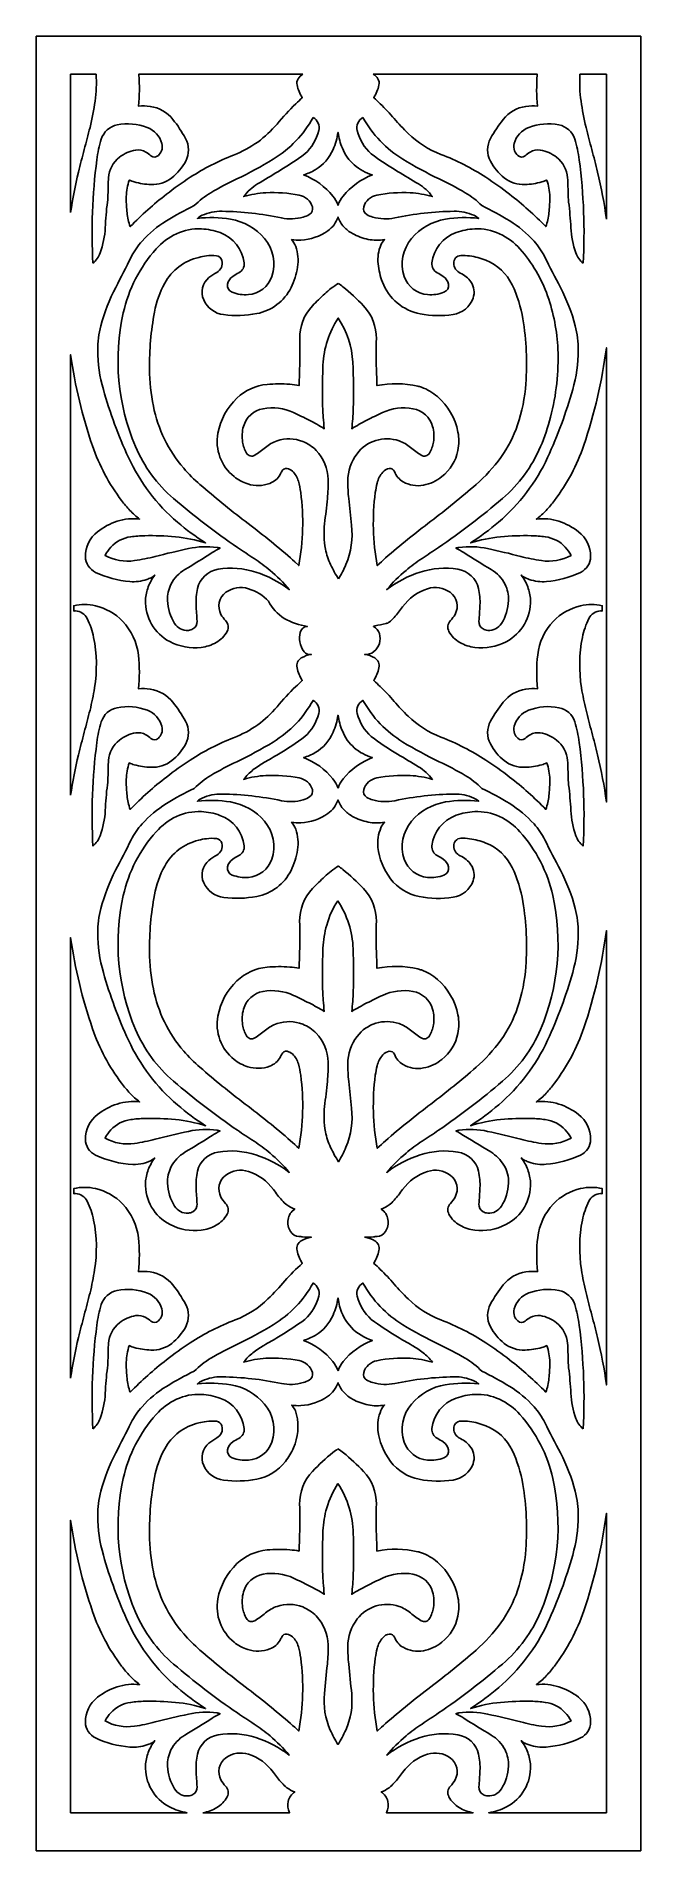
# Model space of a CAD drawing. Header units: centimetres. Extents: x -1.42 to 1.42, y -4.26 to 4.26.
import ezdxf

# ---------------------------------------------------------------- set-up
doc = ezdxf.new("R2010")
doc.units = ezdxf.units.CM
doc.header["$MEASUREMENT"] = 0
doc.layers.add('Layer 1', color=7, linetype='Continuous')

msp = doc.modelspace()

# ---------------------------------------------------------------- linework, layer by layer
at = {"layer": 'Layer 1', "color": 177}
for points, knots in [([(1.41748, 4.26053), (1.41748, 4.26053), (1.4175, -4.26054), (1.4175, -4.26054), (1.4175, -4.26054), (1.4175, -4.26054), (-1.4175, -4.26054), (-1.4175, -4.26054), (-1.4175, -4.26054), (-1.4175, -4.26054), (-1.41751, 4.26052), (-1.41751, 4.26052), (-1.41751, 4.26052), (-1.41751, 4.26052), (1.41748, 4.26053), (1.41748, 4.26053)], [0, 0, 0, 0, 0.2, 0.2, 0.2, 0.2, 0.4, 0.4, 0.4, 0.4, 0.6, 0.6, 0.6, 0.6, 1, 1, 1, 1]), ([(-1.25679, 3.43278), (-1.25679, 3.43278), (-1.25679, 4.08208), (-1.25679, 4.08208), (-1.25679, 4.08208), (-1.25679, 4.08208), (-1.13681, 4.08208), (-1.13681, 4.08208), (-1.13681, 4.08208), (-1.13451, 4.04014), (-1.13629, 3.99808), (-1.14211, 3.95648), (-1.14211, 3.95648), (-1.14792, 3.91493), (-1.15577, 3.8737), (-1.16564, 3.83294), (-1.16564, 3.83294), (-1.17438, 3.79811), (-1.1834, 3.76336), (-1.19269, 3.72867), (-1.19269, 3.72867), (-1.20212, 3.69347), (-1.21123, 3.65818), (-1.22003, 3.62282), (-1.22003, 3.62282), (-1.23507, 3.56004), (-1.24734, 3.49663), (-1.25679, 3.43278)], [0, 0, 0, 0, 0.125, 0.125, 0.125, 0.125, 0.25, 0.25, 0.25, 0.25, 0.375, 0.375, 0.375, 0.375, 0.5, 0.5, 0.5, 0.5, 0.625, 0.625, 0.625, 0.625, 0.75, 0.75, 0.75, 0.75, 1, 1, 1, 1]), ([(-0.16775, 4.08208), (-0.1768, 4.0773), (-0.18435, 4.07016), (-0.18957, 4.06142), (-0.18957, 4.06142), (-0.19488, 4.05253), (-0.19659, 4.04196), (-0.19432, 4.03187), (-0.19432, 4.03187), (-0.18955, 4.01061), (-0.18125, 3.99027), (-0.16977, 3.97169), (-0.16977, 3.97169), (-0.18021, 3.96248), (-0.19044, 3.95307), (-0.20046, 3.94342), (-0.20046, 3.94342), (-0.23147, 3.91331), (-0.26085, 3.88159), (-0.28849, 3.8484), (-0.28849, 3.8484), (-0.31497, 3.81661), (-0.34542, 3.78826), (-0.37912, 3.76406), (-0.37912, 3.76406), (-0.41411, 3.73891), (-0.45219, 3.71826), (-0.49244, 3.70263), (-0.49244, 3.70263), (-0.56351, 3.675), (-0.63147, 3.64008), (-0.69522, 3.59843), (-0.69522, 3.59843), (-0.73359, 3.57336), (-0.7709, 3.54675), (-0.80706, 3.51864), (-0.80706, 3.51864), (-0.86715, 3.47196), (-0.92394, 3.42124), (-0.97705, 3.36687), (-0.97705, 3.36687), (-0.98453, 3.38773), (-0.9895, 3.40942), (-0.99187, 3.43144), (-0.99187, 3.43144), (-0.99422, 3.45341), (-0.99552, 3.47546), (-0.99575, 3.49755), (-0.99575, 3.49755), (-0.99603, 3.52411), (-0.99231, 3.55056), (-0.98473, 3.57602), (-0.98473, 3.57602), (-0.98376, 3.57925), (-0.98244, 3.58236), (-0.98076, 3.58529), (-0.98076, 3.58529), (-0.97353, 3.58154), (-0.96591, 3.57857), (-0.95804, 3.57644), (-0.95804, 3.57644), (-0.93248, 3.56951), (-0.90623, 3.56542), (-0.87976, 3.56425), (-0.87976, 3.56425), (-0.84443, 3.56269), (-0.80976, 3.57382), (-0.78207, 3.59562), (-0.78207, 3.59562), (-0.75496, 3.61695), (-0.73272, 3.6437), (-0.71678, 3.67415), (-0.71678, 3.67415), (-0.69923, 3.70769), (-0.69958, 3.74762), (-0.71774, 3.78083), (-0.71774, 3.78083), (-0.73487, 3.81215), (-0.75462, 3.84199), (-0.77679, 3.87004), (-0.77679, 3.87004), (-0.803, 3.90318), (-0.84097, 3.92511), (-0.88299, 3.93138), (-0.88299, 3.93138), (-0.90134, 3.93412), (-0.91997, 3.93465), (-0.93845, 3.93297), (-0.93845, 3.93297), (-0.93323, 3.98156), (-0.93271, 4.03053), (-0.9369, 4.07923), (-0.9369, 4.07923), (-0.93698, 4.08018), (-0.93708, 4.08112), (-0.93718, 4.08208), (-0.93718, 4.08208), (-0.93718, 4.08208), (-0.16775, 4.08208), (-0.16775, 4.08208)], [0, 0, 0, 0, 0.0384615, 0.0384615, 0.0384615, 0.0384615, 0.0769231, 0.0769231, 0.0769231, 0.0769231, 0.1153846, 0.1153846, 0.1153846, 0.1153846, 0.1538462, 0.1538462, 0.1538462, 0.1538462, 0.1923077, 0.1923077, 0.1923077, 0.1923077, 0.2307692, 0.2307692, 0.2307692, 0.2307692, 0.2692308, 0.2692308, 0.2692308, 0.2692308, 0.3076923, 0.3076923, 0.3076923, 0.3076923, 0.3461538, 0.3461538, 0.3461538, 0.3461538, 0.3846154, 0.3846154, 0.3846154, 0.3846154, 0.4230769, 0.4230769, 0.4230769, 0.4230769, 0.4615385, 0.4615385, 0.4615385, 0.4615385, 0.5, 0.5, 0.5, 0.5, 0.5384615, 0.5384615, 0.5384615, 0.5384615, 0.5769231, 0.5769231, 0.5769231, 0.5769231, 0.6153846, 0.6153846, 0.6153846, 0.6153846, 0.6538462, 0.6538462, 0.6538462, 0.6538462, 0.6923077, 0.6923077, 0.6923077, 0.6923077, 0.7307692, 0.7307692, 0.7307692, 0.7307692, 0.7692308, 0.7692308, 0.7692308, 0.7692308, 0.8076923, 0.8076923, 0.8076923, 0.8076923, 0.8461538, 0.8461538, 0.8461538, 0.8461538, 0.8846154, 0.8846154, 0.8846154, 0.8846154, 0.9230769, 0.9230769, 0.9230769, 0.9230769, 1, 1, 1, 1]), ([(0.16326, 4.08208), (0.17231, 4.07731), (0.17987, 4.07015), (0.18509, 4.06141), (0.18509, 4.06141), (0.19041, 4.05252), (0.1921, 4.04194), (0.18984, 4.03186), (0.18984, 4.03186), (0.18506, 4.01059), (0.17676, 3.99025), (0.16527, 3.97169), (0.16527, 3.97169), (0.1757, 3.96248), (0.18595, 3.95307), (0.19598, 3.94342), (0.19598, 3.94342), (0.21876, 3.92128), (0.24055, 3.89813), (0.26126, 3.87406), (0.26126, 3.87406), (0.28195, 3.84999), (0.30368, 3.8268), (0.32639, 3.80458), (0.32639, 3.80458), (0.37036, 3.76154), (0.42276, 3.72795), (0.48039, 3.70587), (0.48039, 3.70587), (0.55416, 3.67759), (0.62468, 3.64157), (0.69072, 3.59842), (0.69072, 3.59842), (0.72908, 3.57335), (0.7664, 3.54674), (0.80258, 3.51864), (0.80258, 3.51864), (0.86266, 3.47196), (0.91945, 3.42124), (0.97253, 3.36687), (0.97253, 3.36687), (0.98003, 3.38773), (0.98502, 3.40941), (0.98737, 3.43144), (0.98737, 3.43144), (0.98973, 3.45341), (0.99102, 3.47546), (0.99125, 3.49755), (0.99125, 3.49755), (0.99152, 3.52407), (0.98783, 3.55048), (0.98027, 3.57593), (0.98027, 3.57593), (0.97929, 3.5792), (0.97797, 3.58233), (0.97626, 3.58529), (0.97626, 3.58529), (0.96904, 3.58154), (0.96141, 3.57857), (0.95354, 3.57644), (0.95354, 3.57644), (0.92799, 3.56951), (0.90174, 3.56542), (0.87528, 3.56425), (0.87528, 3.56425), (0.83997, 3.56268), (0.80526, 3.57383), (0.77758, 3.59562), (0.77758, 3.59562), (0.75048, 3.61695), (0.72823, 3.64371), (0.71227, 3.67415), (0.71227, 3.67415), (0.69471, 3.70766), (0.69508, 3.74765), (0.71324, 3.78084), (0.71324, 3.78084), (0.73037, 3.81215), (0.75013, 3.84198), (0.7723, 3.87002), (0.7723, 3.87002), (0.79848, 3.90317), (0.8365, 3.92511), (0.87851, 3.93138), (0.87851, 3.93138), (0.89687, 3.93412), (0.9155, 3.93465), (0.934, 3.93297), (0.934, 3.93297), (0.92869, 3.98129), (0.92813, 4.03003), (0.93233, 4.07846), (0.93233, 4.07846), (0.93244, 4.07967), (0.93256, 4.08087), (0.9327, 4.08208), (0.9327, 4.08208), (0.9327, 4.08208), (0.16326, 4.08208), (0.16326, 4.08208)], [0, 0, 0, 0, 0.0384615, 0.0384615, 0.0384615, 0.0384615, 0.0769231, 0.0769231, 0.0769231, 0.0769231, 0.1153846, 0.1153846, 0.1153846, 0.1153846, 0.1538462, 0.1538462, 0.1538462, 0.1538462, 0.1923077, 0.1923077, 0.1923077, 0.1923077, 0.2307692, 0.2307692, 0.2307692, 0.2307692, 0.2692308, 0.2692308, 0.2692308, 0.2692308, 0.3076923, 0.3076923, 0.3076923, 0.3076923, 0.3461538, 0.3461538, 0.3461538, 0.3461538, 0.3846154, 0.3846154, 0.3846154, 0.3846154, 0.4230769, 0.4230769, 0.4230769, 0.4230769, 0.4615385, 0.4615385, 0.4615385, 0.4615385, 0.5, 0.5, 0.5, 0.5, 0.5384615, 0.5384615, 0.5384615, 0.5384615, 0.5769231, 0.5769231, 0.5769231, 0.5769231, 0.6153846, 0.6153846, 0.6153846, 0.6153846, 0.6538462, 0.6538462, 0.6538462, 0.6538462, 0.6923077, 0.6923077, 0.6923077, 0.6923077, 0.7307692, 0.7307692, 0.7307692, 0.7307692, 0.7692308, 0.7692308, 0.7692308, 0.7692308, 0.8076923, 0.8076923, 0.8076923, 0.8076923, 0.8461538, 0.8461538, 0.8461538, 0.8461538, 0.8846154, 0.8846154, 0.8846154, 0.8846154, 0.9230769, 0.9230769, 0.9230769, 0.9230769, 1, 1, 1, 1]), ([(1.25676, 3.4009), (1.25676, 3.4009), (1.25676, 4.08208), (1.25676, 4.08208), (1.25676, 4.08208), (1.25676, 4.08208), (1.13231, 4.08208), (1.13231, 4.08208), (1.13231, 4.08208), (1.13001, 4.04014), (1.13179, 3.99808), (1.13761, 3.95648), (1.13761, 3.95648), (1.14342, 3.91494), (1.15127, 3.87372), (1.16114, 3.83294), (1.16114, 3.83294), (1.16988, 3.79812), (1.17891, 3.76336), (1.1882, 3.72867), (1.1882, 3.72867), (1.19762, 3.69347), (1.20675, 3.65818), (1.21556, 3.62282), (1.21556, 3.62282), (1.23309, 3.5496), (1.24684, 3.47552), (1.25676, 3.4009)], [0, 0, 0, 0, 0.125, 0.125, 0.125, 0.125, 0.25, 0.25, 0.25, 0.25, 0.375, 0.375, 0.375, 0.375, 0.5, 0.5, 0.5, 0.5, 0.625, 0.625, 0.625, 0.625, 0.75, 0.75, 0.75, 0.75, 1, 1, 1, 1]), ([(-1.15193, 3.1944), (-1.15649, 3.27452), (-1.15736, 3.35484), (-1.15456, 3.43505), (-1.15456, 3.43505), (-1.15121, 3.51726), (-1.14424, 3.59929), (-1.13366, 3.68089), (-1.13366, 3.68089), (-1.1294, 3.71371), (-1.12236, 3.74612), (-1.11263, 3.77776), (-1.11263, 3.77776), (-1.10218, 3.81176), (-1.07371, 3.83732), (-1.03855, 3.84431), (-1.03855, 3.84431), (-0.99117, 3.85373), (-0.94204, 3.84959), (-0.89695, 3.83239), (-0.89695, 3.83239), (-0.86346, 3.81964), (-0.83807, 3.79187), (-0.82851, 3.75762), (-0.82851, 3.75762), (-0.82525, 3.74593), (-0.82604, 3.7335), (-0.83074, 3.72231), (-0.83074, 3.72231), (-0.83409, 3.71437), (-0.83896, 3.70715), (-0.84508, 3.70104), (-0.84508, 3.70104), (-0.85454, 3.69161), (-0.86979, 3.69109), (-0.8799, 3.69986), (-0.8799, 3.69986), (-0.88735, 3.70631), (-0.89537, 3.71208), (-0.90387, 3.71711), (-0.90387, 3.71711), (-0.91807, 3.72554), (-0.93483, 3.7287), (-0.95117, 3.72604), (-0.95117, 3.72604), (-0.97923, 3.72147), (-1.00561, 3.70981), (-1.02777, 3.69216), (-1.02777, 3.69216), (-1.0576, 3.66841), (-1.07614, 3.63348), (-1.07895, 3.59567), (-1.07895, 3.59567), (-1.08065, 3.57292), (-1.08143, 3.5501), (-1.08128, 3.5273), (-1.08128, 3.5273), (-1.08119, 3.51204), (-1.0821, 3.49678), (-1.08404, 3.48164), (-1.08404, 3.48164), (-1.08914, 3.44175), (-1.09259, 3.40168), (-1.09439, 3.36151), (-1.09439, 3.36151), (-1.0962, 3.32114), (-1.1041, 3.28126), (-1.11785, 3.24321), (-1.11785, 3.24321), (-1.12468, 3.22426), (-1.13645, 3.20742), (-1.15193, 3.1944), (-1.15193, 3.1944), (-1.15193, 3.1944), (-1.15193, 3.1944), (-1.15193, 3.1944)], [0, 0, 0, 0, 0.05, 0.05, 0.05, 0.05, 0.1, 0.1, 0.1, 0.1, 0.15, 0.15, 0.15, 0.15, 0.2, 0.2, 0.2, 0.2, 0.25, 0.25, 0.25, 0.25, 0.3, 0.3, 0.3, 0.3, 0.35, 0.35, 0.35, 0.35, 0.4, 0.4, 0.4, 0.4, 0.45, 0.45, 0.45, 0.45, 0.5, 0.5, 0.5, 0.5, 0.55, 0.55, 0.55, 0.55, 0.6, 0.6, 0.6, 0.6, 0.65, 0.65, 0.65, 0.65, 0.7, 0.7, 0.7, 0.7, 0.75, 0.75, 0.75, 0.75, 0.8, 0.8, 0.8, 0.8, 0.85, 0.85, 0.85, 0.85, 0.9, 0.9, 0.9, 0.9, 1, 1, 1, 1]), ([(-0.11932, 3.8788), (-0.16341, 3.7985), (-0.22795, 3.73101), (-0.30647, 3.68305), (-0.30647, 3.68305), (-0.36168, 3.64933), (-0.41862, 3.61847), (-0.47706, 3.59061), (-0.47706, 3.59061), (-0.51864, 3.57078), (-0.55932, 3.54918), (-0.59901, 3.52586), (-0.59901, 3.52586), (-0.62752, 3.5091), (-0.65368, 3.48867), (-0.67675, 3.46508), (-0.67675, 3.46508), (-0.72159, 3.44361), (-0.76525, 3.4198), (-0.80755, 3.39375), (-0.80755, 3.39375), (-0.85004, 3.36758), (-0.88849, 3.33549), (-0.92174, 3.29845), (-0.92174, 3.29845), (-0.94194, 3.27594), (-0.95899, 3.25085), (-0.97243, 3.22384), (-0.97243, 3.22384), (-0.99618, 3.17611), (-1.02043, 3.12861), (-1.04514, 3.08135), (-1.04514, 3.08135), (-1.07514, 3.024), (-1.0986, 2.96351), (-1.11509, 2.901), (-1.11509, 2.901), (-1.12499, 2.86345), (-1.12985, 2.82477), (-1.12953, 2.78595), (-1.12953, 2.78595), (-1.12902, 2.72354), (-1.12015, 2.66149), (-1.10315, 2.60139), (-1.10315, 2.60139), (-1.07224, 2.49212), (-1.03283, 2.38541), (-0.98526, 2.28218), (-0.98526, 2.28218), (-0.93162, 2.16579), (-0.85322, 2.06232), (-0.75537, 1.97884), (-0.75537, 1.97884), (-0.71378, 1.94336), (-0.66985, 1.91067), (-0.62387, 1.88099), (-0.62387, 1.88099), (-0.66965, 1.89565), (-0.71691, 1.90537), (-0.76479, 1.90996), (-0.76479, 1.90996), (-0.81259, 1.91454), (-0.86061, 1.91624), (-0.90862, 1.91505), (-0.90862, 1.91505), (-0.93071, 1.91451), (-0.95277, 1.91281), (-0.97469, 1.90997), (-0.97469, 1.90997), (-1.01073, 1.9053), (-1.04387, 1.88798), (-1.06811, 1.86112), (-1.06811, 1.86112), (-1.07867, 1.84942), (-1.08776, 1.83649), (-1.09518, 1.82262), (-1.09518, 1.82262), (-1.05307, 1.79942), (-1.00441, 1.79072), (-0.9568, 1.79792), (-0.9568, 1.79792), (-0.92404, 1.80285), (-0.89156, 1.80947), (-0.85951, 1.81774), (-0.85951, 1.81774), (-0.8078, 1.8311), (-0.75584, 1.84344), (-0.70366, 1.85475), (-0.70366, 1.85475), (-0.65967, 1.86428), (-0.61432, 1.86606), (-0.56971, 1.86002), (-0.56971, 1.86002), (-0.56476, 1.85935), (-0.55988, 1.85823), (-0.55513, 1.85666), (-0.55513, 1.85666), (-0.56789, 1.85023), (-0.58033, 1.84317), (-0.59239, 1.83551), (-0.59239, 1.83551), (-0.63475, 1.80859), (-0.67748, 1.78224), (-0.72056, 1.7565), (-0.72056, 1.7565), (-0.7486, 1.73973), (-0.77125, 1.71542), (-0.78587, 1.68638), (-0.78587, 1.68638), (-0.79764, 1.66301), (-0.80324, 1.63706), (-0.80215, 1.61097), (-0.80215, 1.61097), (-0.80056, 1.57285), (-0.78916, 1.53577), (-0.769, 1.50325), (-0.769, 1.50325), (-0.75533, 1.48121), (-0.73043, 1.46856), (-0.70438, 1.47048), (-0.70438, 1.47048), (-0.69676, 1.47105), (-0.68937, 1.47333), (-0.68277, 1.47716), (-0.68277, 1.47716), (-0.6699, 1.48465), (-0.6624, 1.49867), (-0.66338, 1.51342), (-0.66338, 1.51342), (-0.66506, 1.53863), (-0.66661, 1.56386), (-0.66804, 1.58909), (-0.66804, 1.58909), (-0.66953, 1.61538), (-0.66725, 1.64175), (-0.66132, 1.66742), (-0.66132, 1.66742), (-0.65053, 1.71406), (-0.61235, 1.74966), (-0.56473, 1.75754), (-0.56473, 1.75754), (-0.50557, 1.76733), (-0.44488, 1.76282), (-0.38784, 1.7444), (-0.38784, 1.7444), (-0.3312, 1.72609), (-0.27817, 1.69823), (-0.23111, 1.66205), (-0.23111, 1.66205), (-0.25844, 1.69467), (-0.28856, 1.72489), (-0.32115, 1.75237), (-0.32115, 1.75237), (-0.34511, 1.77234), (-0.37015, 1.79095), (-0.39621, 1.8081), (-0.39621, 1.8081), (-0.42224, 1.82526), (-0.44821, 1.84252), (-0.47407, 1.85991), (-0.47407, 1.85991), (-0.57804, 1.9312), (-0.67807, 2.00798), (-0.77373, 2.08989), (-0.77373, 2.08989), (-0.85139, 2.15638), (-0.91251, 2.23979), (-0.95227, 2.33354), (-0.95227, 2.33354), (-1.03647, 2.53198), (-1.05646, 2.75155), (-1.00955, 2.96174), (-1.00955, 2.96174), (-0.98469, 3.07315), (-0.93161, 3.17651), (-0.85536, 3.26199), (-0.85536, 3.26199), (-0.82878, 3.29178), (-0.7964, 3.31597), (-0.76017, 3.33307), (-0.76017, 3.33307), (-0.72377, 3.35027), (-0.68358, 3.35819), (-0.6433, 3.35614), (-0.6433, 3.35614), (-0.61342, 3.3546), (-0.58393, 3.34866), (-0.55581, 3.33852), (-0.55581, 3.33852), (-0.49385, 3.31617), (-0.45002, 3.26085), (-0.44273, 3.1959), (-0.44273, 3.1959), (-0.44061, 3.17698), (-0.45043, 3.1587), (-0.46744, 3.14986), (-0.46744, 3.14986), (-0.47731, 3.14473), (-0.48685, 3.13904), (-0.49605, 3.1328), (-0.49605, 3.1328), (-0.50859, 3.12431), (-0.51727, 3.11129), (-0.52026, 3.09653), (-0.52026, 3.09653), (-0.5235, 3.08044), (-0.51468, 3.06436), (-0.49926, 3.05835), (-0.49926, 3.05835), (-0.47497, 3.04887), (-0.44881, 3.04506), (-0.42279, 3.04721), (-0.42279, 3.04721), (-0.37237, 3.05139), (-0.32931, 3.0848), (-0.31318, 3.13232), (-0.31318, 3.13232), (-0.29235, 3.19371), (-0.3052, 3.26137), (-0.34719, 3.311), (-0.34719, 3.311), (-0.38774, 3.35895), (-0.44412, 3.39102), (-0.50634, 3.40152), (-0.50634, 3.40152), (-0.55782, 3.4102), (-0.61028, 3.41145), (-0.66212, 3.4052), (-0.66212, 3.4052), (-0.65539, 3.41115), (-0.6478, 3.41604), (-0.63959, 3.41973), (-0.63959, 3.41973), (-0.61036, 3.43288), (-0.57854, 3.43938), (-0.54645, 3.4388), (-0.54645, 3.4388), (-0.45286, 3.43713), (-0.35961, 3.42669), (-0.268, 3.40763), (-0.268, 3.40763), (-0.23397, 3.40055), (-0.19872, 3.40187), (-0.16532, 3.41149), (-0.16532, 3.41149), (-0.15562, 3.41428), (-0.14627, 3.41813), (-0.13743, 3.42299), (-0.13743, 3.42299), (-0.12442, 3.43014), (-0.11822, 3.44533), (-0.12261, 3.45943), (-0.12261, 3.45943), (-0.13142, 3.4877), (-0.15515, 3.50892), (-0.18445, 3.51465), (-0.18445, 3.51465), (-0.23592, 3.52472), (-0.28843, 3.52843), (-0.34083, 3.5257), (-0.34083, 3.5257), (-0.37612, 3.52385), (-0.41106, 3.5178), (-0.44488, 3.50767), (-0.44488, 3.50767), (-0.42705, 3.53141), (-0.40485, 3.55159), (-0.37946, 3.56716), (-0.37946, 3.56716), (-0.34687, 3.58716), (-0.31409, 3.60681), (-0.2811, 3.62613), (-0.2811, 3.62613), (-0.23855, 3.65148), (-0.19735, 3.679), (-0.15768, 3.70858), (-0.15768, 3.70858), (-0.12551, 3.7377), (-0.10282, 3.77562), (-0.09248, 3.81757), (-0.09248, 3.81757), (-0.08656, 3.84164), (-0.09751, 3.86667), (-0.11932, 3.8788)], [0, 0, 0, 0, 0.0138889, 0.0138889, 0.0138889, 0.0138889, 0.0277778, 0.0277778, 0.0277778, 0.0277778, 0.0416667, 0.0416667, 0.0416667, 0.0416667, 0.0555556, 0.0555556, 0.0555556, 0.0555556, 0.0694444, 0.0694444, 0.0694444, 0.0694444, 0.0833333, 0.0833333, 0.0833333, 0.0833333, 0.0972222, 0.0972222, 0.0972222, 0.0972222, 0.1111111, 0.1111111, 0.1111111, 0.1111111, 0.125, 0.125, 0.125, 0.125, 0.1388889, 0.1388889, 0.1388889, 0.1388889, 0.1527778, 0.1527778, 0.1527778, 0.1527778, 0.1666667, 0.1666667, 0.1666667, 0.1666667, 0.1805556, 0.1805556, 0.1805556, 0.1805556, 0.1944444, 0.1944444, 0.1944444, 0.1944444, 0.2083333, 0.2083333, 0.2083333, 0.2083333, 0.2222222, 0.2222222, 0.2222222, 0.2222222, 0.2361111, 0.2361111, 0.2361111, 0.2361111, 0.25, 0.25, 0.25, 0.25, 0.2638889, 0.2638889, 0.2638889, 0.2638889, 0.2777778, 0.2777778, 0.2777778, 0.2777778, 0.2916667, 0.2916667, 0.2916667, 0.2916667, 0.3055556, 0.3055556, 0.3055556, 0.3055556, 0.3194444, 0.3194444, 0.3194444, 0.3194444, 0.3333333, 0.3333333, 0.3333333, 0.3333333, 0.3472222, 0.3472222, 0.3472222, 0.3472222, 0.3611111, 0.3611111, 0.3611111, 0.3611111, 0.375, 0.375, 0.375, 0.375, 0.3888889, 0.3888889, 0.3888889, 0.3888889, 0.4027778, 0.4027778, 0.4027778, 0.4027778, 0.4166667, 0.4166667, 0.4166667, 0.4166667, 0.4305556, 0.4305556, 0.4305556, 0.4305556, 0.4444444, 0.4444444, 0.4444444, 0.4444444, 0.4583333, 0.4583333, 0.4583333, 0.4583333, 0.4722222, 0.4722222, 0.4722222, 0.4722222, 0.4861111, 0.4861111, 0.4861111, 0.4861111, 0.5, 0.5, 0.5, 0.5, 0.5138889, 0.5138889, 0.5138889, 0.5138889, 0.5277778, 0.5277778, 0.5277778, 0.5277778, 0.5416667, 0.5416667, 0.5416667, 0.5416667, 0.5555556, 0.5555556, 0.5555556, 0.5555556, 0.5694444, 0.5694444, 0.5694444, 0.5694444, 0.5833333, 0.5833333, 0.5833333, 0.5833333, 0.5972222, 0.5972222, 0.5972222, 0.5972222, 0.6111111, 0.6111111, 0.6111111, 0.6111111, 0.625, 0.625, 0.625, 0.625, 0.6388889, 0.6388889, 0.6388889, 0.6388889, 0.6527778, 0.6527778, 0.6527778, 0.6527778, 0.6666667, 0.6666667, 0.6666667, 0.6666667, 0.6805556, 0.6805556, 0.6805556, 0.6805556, 0.6944444, 0.6944444, 0.6944444, 0.6944444, 0.7083333, 0.7083333, 0.7083333, 0.7083333, 0.7222222, 0.7222222, 0.7222222, 0.7222222, 0.7361111, 0.7361111, 0.7361111, 0.7361111, 0.75, 0.75, 0.75, 0.75, 0.7638889, 0.7638889, 0.7638889, 0.7638889, 0.7777778, 0.7777778, 0.7777778, 0.7777778, 0.7916667, 0.7916667, 0.7916667, 0.7916667, 0.8055556, 0.8055556, 0.8055556, 0.8055556, 0.8194444, 0.8194444, 0.8194444, 0.8194444, 0.8333333, 0.8333333, 0.8333333, 0.8333333, 0.8472222, 0.8472222, 0.8472222, 0.8472222, 0.8611111, 0.8611111, 0.8611111, 0.8611111, 0.875, 0.875, 0.875, 0.875, 0.8888889, 0.8888889, 0.8888889, 0.8888889, 0.9027778, 0.9027778, 0.9027778, 0.9027778, 0.9166667, 0.9166667, 0.9166667, 0.9166667, 0.9305556, 0.9305556, 0.9305556, 0.9305556, 0.9444444, 0.9444444, 0.9444444, 0.9444444, 0.9583333, 0.9583333, 0.9583333, 0.9583333, 0.9722222, 0.9722222, 0.9722222, 0.9722222, 1, 1, 1, 1]), ([(0.11483, 3.8788), (0.15894, 3.79848), (0.22342, 3.73102), (0.30198, 3.68305), (0.30198, 3.68305), (0.35718, 3.64933), (0.41412, 3.61847), (0.47256, 3.59061), (0.47256, 3.59061), (0.51415, 3.57078), (0.55484, 3.54918), (0.59454, 3.52585), (0.59454, 3.52585), (0.62305, 3.5091), (0.64919, 3.48865), (0.67228, 3.46508), (0.67228, 3.46508), (0.71711, 3.44361), (0.76078, 3.4198), (0.80306, 3.39375), (0.80306, 3.39375), (0.84554, 3.36758), (0.88401, 3.33547), (0.91725, 3.29845), (0.91725, 3.29845), (0.93745, 3.27595), (0.9545, 3.25084), (0.96795, 3.22384), (0.96795, 3.22384), (0.99174, 3.17602), (1.01601, 3.12843), (1.04076, 3.08109), (1.04076, 3.08109), (1.07072, 3.02382), (1.09414, 2.96341), (1.11061, 2.901), (1.11061, 2.901), (1.12051, 2.86345), (1.12537, 2.82477), (1.12504, 2.78595), (1.12504, 2.78595), (1.12451, 2.7235), (1.11563, 2.66138), (1.0986, 2.60125), (1.0986, 2.60125), (1.0677, 2.49204), (1.02829, 2.38537), (0.98077, 2.28219), (0.98077, 2.28219), (0.92724, 2.166), (0.84894, 2.06262), (0.75132, 1.97924), (0.75132, 1.97924), (0.7096, 1.9436), (0.66551, 1.91078), (0.61934, 1.88099), (0.61934, 1.88099), (0.66513, 1.89565), (0.71239, 1.90536), (0.76027, 1.90995), (0.76027, 1.90995), (0.80807, 1.91454), (0.8561, 1.91624), (0.9041, 1.91505), (0.9041, 1.91505), (0.92621, 1.91451), (0.94827, 1.91281), (0.97019, 1.90998), (0.97019, 1.90998), (1.00622, 1.90532), (1.03939, 1.88797), (1.06361, 1.86112), (1.06361, 1.86112), (1.07417, 1.84941), (1.08326, 1.83648), (1.09068, 1.82262), (1.09068, 1.82262), (1.04851, 1.79937), (0.99971, 1.79069), (0.95203, 1.79792), (0.95203, 1.79792), (0.91937, 1.80288), (0.887, 1.8095), (0.85503, 1.81774), (0.85503, 1.81774), (0.80333, 1.8311), (0.75137, 1.84344), (0.69917, 1.85475), (0.69917, 1.85475), (0.65516, 1.86429), (0.60982, 1.86608), (0.56519, 1.86002), (0.56519, 1.86002), (0.56024, 1.85935), (0.55537, 1.85823), (0.55062, 1.85666), (0.55062, 1.85666), (0.5634, 1.85023), (0.57583, 1.84317), (0.5879, 1.83551), (0.5879, 1.83551), (0.63025, 1.80859), (0.67297, 1.78225), (0.71606, 1.75651), (0.71606, 1.75651), (0.74409, 1.73975), (0.76676, 1.71542), (0.78137, 1.68638), (0.78137, 1.68638), (0.79314, 1.66301), (0.79874, 1.63706), (0.79765, 1.61097), (0.79765, 1.61097), (0.79606, 1.57287), (0.78466, 1.53581), (0.76455, 1.50331), (0.76455, 1.50331), (0.7509, 1.48125), (0.72595, 1.46858), (0.69991, 1.47048), (0.69991, 1.47048), (0.69228, 1.47103), (0.68488, 1.47332), (0.67828, 1.47716), (0.67828, 1.47716), (0.66546, 1.48463), (0.65796, 1.49863), (0.65893, 1.51335), (0.65893, 1.51335), (0.66058, 1.53859), (0.66212, 1.56383), (0.66354, 1.58909), (0.66354, 1.58909), (0.66504, 1.61539), (0.66278, 1.64176), (0.65683, 1.66744), (0.65683, 1.66744), (0.646, 1.71411), (0.60789, 1.74969), (0.56021, 1.75755), (0.56021, 1.75755), (0.50103, 1.76732), (0.44038, 1.76282), (0.38333, 1.74438), (0.38333, 1.74438), (0.32669, 1.72608), (0.27368, 1.69823), (0.2266, 1.66205), (0.2266, 1.66205), (0.25394, 1.69467), (0.28409, 1.72489), (0.31667, 1.75237), (0.31667, 1.75237), (0.3406, 1.77233), (0.36566, 1.79094), (0.39171, 1.8081), (0.39171, 1.8081), (0.41774, 1.82526), (0.44369, 1.84252), (0.46956, 1.85991), (0.46956, 1.85991), (0.57353, 1.9312), (0.67356, 2.00797), (0.76923, 2.08988), (0.76923, 2.08988), (0.8469, 2.15639), (0.908, 2.23975), (0.94777, 2.33354), (0.94777, 2.33354), (0.96686, 2.37853), (0.98259, 2.42484), (0.99488, 2.47212), (0.99488, 2.47212), (1.02185, 2.57606), (1.03337, 2.68334), (1.02907, 2.79059), (1.02907, 2.79059), (1.02533, 2.8761), (1.00909, 2.96059), (0.98084, 3.04147), (0.98084, 3.04147), (0.95247, 3.1227), (0.9083, 3.1976), (0.85086, 3.26199), (0.85086, 3.26199), (0.82428, 3.29178), (0.79191, 3.31596), (0.75567, 3.33307), (0.75567, 3.33307), (0.71926, 3.35027), (0.6791, 3.35819), (0.6388, 3.35614), (0.6388, 3.35614), (0.60917, 3.35462), (0.57992, 3.34879), (0.552, 3.33882), (0.552, 3.33882), (0.48966, 3.31655), (0.44552, 3.26116), (0.43823, 3.19588), (0.43823, 3.19588), (0.43611, 3.17694), (0.44591, 3.15868), (0.46295, 3.14984), (0.46295, 3.14984), (0.47281, 3.14472), (0.48237, 3.13903), (0.49156, 3.1328), (0.49156, 3.1328), (0.50411, 3.12431), (0.5128, 3.11129), (0.51578, 3.09653), (0.51578, 3.09653), (0.51903, 3.08046), (0.51016, 3.06436), (0.49478, 3.05834), (0.49478, 3.05834), (0.47044, 3.04885), (0.44419, 3.04505), (0.41812, 3.04722), (0.41812, 3.04722), (0.36781, 3.05143), (0.3248, 3.0849), (0.30868, 3.13232), (0.30868, 3.13232), (0.28786, 3.19366), (0.30076, 3.26138), (0.3427, 3.311), (0.3427, 3.311), (0.38322, 3.35892), (0.43965, 3.39101), (0.50184, 3.40152), (0.50184, 3.40152), (0.55332, 3.4102), (0.6058, 3.41144), (0.65764, 3.4052), (0.65764, 3.4052), (0.65088, 3.41116), (0.64325, 3.41607), (0.63501, 3.41977), (0.63501, 3.41977), (0.6058, 3.43288), (0.57403, 3.43938), (0.54196, 3.4388), (0.54196, 3.4388), (0.44838, 3.43713), (0.35519, 3.42669), (0.26359, 3.40763), (0.26359, 3.40763), (0.22956, 3.40054), (0.19426, 3.40187), (0.16087, 3.41149), (0.16087, 3.41149), (0.15116, 3.41427), (0.1418, 3.41813), (0.13297, 3.42297), (0.13297, 3.42297), (0.11994, 3.4301), (0.11375, 3.44532), (0.11811, 3.45943), (0.11811, 3.45943), (0.12685, 3.48769), (0.1506, 3.50892), (0.17987, 3.51464), (0.17987, 3.51464), (0.23135, 3.52472), (0.28391, 3.52843), (0.33633, 3.5257), (0.33633, 3.5257), (0.37161, 3.52385), (0.40655, 3.5178), (0.44038, 3.50767), (0.44038, 3.50767), (0.42254, 3.53141), (0.40035, 3.55157), (0.37498, 3.56715), (0.37498, 3.56715), (0.3424, 3.58716), (0.3096, 3.60681), (0.2766, 3.62613), (0.2766, 3.62613), (0.23406, 3.65148), (0.19286, 3.679), (0.15319, 3.70858), (0.15319, 3.70858), (0.12104, 3.73768), (0.09833, 3.77564), (0.088, 3.81757), (0.088, 3.81757), (0.08206, 3.84161), (0.09305, 3.86666), (0.11483, 3.8788)], [0, 0, 0, 0, 0.0135135, 0.0135135, 0.0135135, 0.0135135, 0.027027, 0.027027, 0.027027, 0.027027, 0.0405405, 0.0405405, 0.0405405, 0.0405405, 0.0540541, 0.0540541, 0.0540541, 0.0540541, 0.0675676, 0.0675676, 0.0675676, 0.0675676, 0.0810811, 0.0810811, 0.0810811, 0.0810811, 0.0945946, 0.0945946, 0.0945946, 0.0945946, 0.1081081, 0.1081081, 0.1081081, 0.1081081, 0.1216216, 0.1216216, 0.1216216, 0.1216216, 0.1351351, 0.1351351, 0.1351351, 0.1351351, 0.1486486, 0.1486486, 0.1486486, 0.1486486, 0.1621622, 0.1621622, 0.1621622, 0.1621622, 0.1756757, 0.1756757, 0.1756757, 0.1756757, 0.1891892, 0.1891892, 0.1891892, 0.1891892, 0.2027027, 0.2027027, 0.2027027, 0.2027027, 0.2162162, 0.2162162, 0.2162162, 0.2162162, 0.2297297, 0.2297297, 0.2297297, 0.2297297, 0.2432432, 0.2432432, 0.2432432, 0.2432432, 0.2567568, 0.2567568, 0.2567568, 0.2567568, 0.2702703, 0.2702703, 0.2702703, 0.2702703, 0.2837838, 0.2837838, 0.2837838, 0.2837838, 0.2972973, 0.2972973, 0.2972973, 0.2972973, 0.3108108, 0.3108108, 0.3108108, 0.3108108, 0.3243243, 0.3243243, 0.3243243, 0.3243243, 0.3378378, 0.3378378, 0.3378378, 0.3378378, 0.3513514, 0.3513514, 0.3513514, 0.3513514, 0.3648649, 0.3648649, 0.3648649, 0.3648649, 0.3783784, 0.3783784, 0.3783784, 0.3783784, 0.3918919, 0.3918919, 0.3918919, 0.3918919, 0.4054054, 0.4054054, 0.4054054, 0.4054054, 0.4189189, 0.4189189, 0.4189189, 0.4189189, 0.4324324, 0.4324324, 0.4324324, 0.4324324, 0.4459459, 0.4459459, 0.4459459, 0.4459459, 0.4594595, 0.4594595, 0.4594595, 0.4594595, 0.472973, 0.472973, 0.472973, 0.472973, 0.4864865, 0.4864865, 0.4864865, 0.4864865, 0.5, 0.5, 0.5, 0.5, 0.5135135, 0.5135135, 0.5135135, 0.5135135, 0.527027, 0.527027, 0.527027, 0.527027, 0.5405405, 0.5405405, 0.5405405, 0.5405405, 0.5540541, 0.5540541, 0.5540541, 0.5540541, 0.5675676, 0.5675676, 0.5675676, 0.5675676, 0.5810811, 0.5810811, 0.5810811, 0.5810811, 0.5945946, 0.5945946, 0.5945946, 0.5945946, 0.6081081, 0.6081081, 0.6081081, 0.6081081, 0.6216216, 0.6216216, 0.6216216, 0.6216216, 0.6351351, 0.6351351, 0.6351351, 0.6351351, 0.6486486, 0.6486486, 0.6486486, 0.6486486, 0.6621622, 0.6621622, 0.6621622, 0.6621622, 0.6756757, 0.6756757, 0.6756757, 0.6756757, 0.6891892, 0.6891892, 0.6891892, 0.6891892, 0.7027027, 0.7027027, 0.7027027, 0.7027027, 0.7162162, 0.7162162, 0.7162162, 0.7162162, 0.7297297, 0.7297297, 0.7297297, 0.7297297, 0.7432432, 0.7432432, 0.7432432, 0.7432432, 0.7567568, 0.7567568, 0.7567568, 0.7567568, 0.7702703, 0.7702703, 0.7702703, 0.7702703, 0.7837838, 0.7837838, 0.7837838, 0.7837838, 0.7972973, 0.7972973, 0.7972973, 0.7972973, 0.8108108, 0.8108108, 0.8108108, 0.8108108, 0.8243243, 0.8243243, 0.8243243, 0.8243243, 0.8378378, 0.8378378, 0.8378378, 0.8378378, 0.8513514, 0.8513514, 0.8513514, 0.8513514, 0.8648649, 0.8648649, 0.8648649, 0.8648649, 0.8783784, 0.8783784, 0.8783784, 0.8783784, 0.8918919, 0.8918919, 0.8918919, 0.8918919, 0.9054054, 0.9054054, 0.9054054, 0.9054054, 0.9189189, 0.9189189, 0.9189189, 0.9189189, 0.9324324, 0.9324324, 0.9324324, 0.9324324, 0.9459459, 0.9459459, 0.9459459, 0.9459459, 0.9594595, 0.9594595, 0.9594595, 0.9594595, 0.972973, 0.972973, 0.972973, 0.972973, 1, 1, 1, 1]), ([(1.14745, 3.1944), (1.15204, 3.27453), (1.1529, 3.35484), (1.15005, 3.43505), (1.15005, 3.43505), (1.14673, 3.51726), (1.13977, 3.59928), (1.12916, 3.68089), (1.12916, 3.68089), (1.12491, 3.71371), (1.11788, 3.74613), (1.10815, 3.77778), (1.10815, 3.77778), (1.09768, 3.8118), (1.06925, 3.83736), (1.03405, 3.84432), (1.03405, 3.84432), (0.98665, 3.85372), (0.93756, 3.84958), (0.89245, 3.83238), (0.89245, 3.83238), (0.85895, 3.8196), (0.83358, 3.79189), (0.82403, 3.75762), (0.82403, 3.75762), (0.82077, 3.74592), (0.82155, 3.7335), (0.82628, 3.72231), (0.82628, 3.72231), (0.8296, 3.71436), (0.83446, 3.70715), (0.84058, 3.70104), (0.84058, 3.70104), (0.85006, 3.69161), (0.86529, 3.69107), (0.8754, 3.69986), (0.8754, 3.69986), (0.88286, 3.70631), (0.89089, 3.71208), (0.89939, 3.71711), (0.89939, 3.71711), (0.91358, 3.72554), (0.93035, 3.7287), (0.94668, 3.72604), (0.94668, 3.72604), (0.97473, 3.72147), (1.0011, 3.7098), (1.02327, 3.69217), (1.02327, 3.69217), (1.05309, 3.66843), (1.07163, 3.63347), (1.07445, 3.59568), (1.07445, 3.59568), (1.07616, 3.57292), (1.07694, 3.55011), (1.07679, 3.5273), (1.07679, 3.5273), (1.07669, 3.51204), (1.07762, 3.49678), (1.07954, 3.48164), (1.07954, 3.48164), (1.08465, 3.44176), (1.08811, 3.40168), (1.0899, 3.36151), (1.0899, 3.36151), (1.09171, 3.32113), (1.09962, 3.28127), (1.11335, 3.24321), (1.11335, 3.24321), (1.12021, 3.22425), (1.13194, 3.20742), (1.14745, 3.1944), (1.14745, 3.1944), (1.14745, 3.1944), (1.14745, 3.1944), (1.14745, 3.1944)], [0, 0, 0, 0, 0.05, 0.05, 0.05, 0.05, 0.1, 0.1, 0.1, 0.1, 0.15, 0.15, 0.15, 0.15, 0.2, 0.2, 0.2, 0.2, 0.25, 0.25, 0.25, 0.25, 0.3, 0.3, 0.3, 0.3, 0.35, 0.35, 0.35, 0.35, 0.4, 0.4, 0.4, 0.4, 0.45, 0.45, 0.45, 0.45, 0.5, 0.5, 0.5, 0.5, 0.55, 0.55, 0.55, 0.55, 0.6, 0.6, 0.6, 0.6, 0.65, 0.65, 0.65, 0.65, 0.7, 0.7, 0.7, 0.7, 0.75, 0.75, 0.75, 0.75, 0.8, 0.8, 0.8, 0.8, 0.85, 0.85, 0.85, 0.85, 0.9, 0.9, 0.9, 0.9, 1, 1, 1, 1]), ([(-0.00225, 3.46615), (0.00305, 3.48203), (0.01115, 3.49687), (0.02166, 3.50995), (0.02166, 3.50995), (0.05772, 3.5548), (0.10527, 3.58925), (0.15931, 3.60973), (0.15931, 3.60973), (0.12787, 3.61902), (0.09881, 3.6349), (0.07409, 3.6563), (0.07409, 3.6563), (0.04933, 3.67773), (0.03009, 3.70476), (0.018, 3.73508), (0.018, 3.73508), (0.00853, 3.75884), (0.00174, 3.78356), (-0.00225, 3.8088), (-0.00225, 3.8088), (-0.00658, 3.78133), (-0.01428, 3.75449), (-0.02519, 3.72888), (-0.02519, 3.72888), (-0.04221, 3.6889), (-0.07177, 3.65537), (-0.10945, 3.63328), (-0.10945, 3.63328), (-0.12654, 3.62325), (-0.14479, 3.61535), (-0.16382, 3.60973), (-0.16382, 3.60973), (-0.10975, 3.58925), (-0.0622, 3.55477), (-0.02615, 3.50989), (-0.02615, 3.50989), (-0.01565, 3.49682), (-0.00755, 3.48201), (-0.00225, 3.46615)], [0, 0, 0, 0, 0.0909091, 0.0909091, 0.0909091, 0.0909091, 0.1818182, 0.1818182, 0.1818182, 0.1818182, 0.2727273, 0.2727273, 0.2727273, 0.2727273, 0.3636364, 0.3636364, 0.3636364, 0.3636364, 0.4545455, 0.4545455, 0.4545455, 0.4545455, 0.5454545, 0.5454545, 0.5454545, 0.5454545, 0.6363636, 0.6363636, 0.6363636, 0.6363636, 0.7272727, 0.7272727, 0.7272727, 0.7272727, 0.8181818, 0.8181818, 0.8181818, 0.8181818, 1, 1, 1, 1]), ([(-0.00105, 3.10011), (0.0064, 3.09533), (0.01359, 3.09015), (0.02046, 3.08455), (0.02046, 3.08455), (0.05476, 3.05663), (0.08721, 3.02655), (0.11758, 2.99448), (0.11758, 2.99448), (0.15719, 2.95271), (0.17875, 2.89722), (0.17767, 2.83993), (0.17767, 2.83993), (0.17696, 2.80203), (0.17674, 2.76415), (0.17701, 2.72627), (0.17701, 2.72627), (0.17736, 2.70852), (0.17793, 2.6908), (0.17869, 2.67307), (0.17869, 2.67307), (0.17945, 2.6555), (0.17996, 2.63791), (0.18022, 2.62032), (0.18022, 2.62032), (0.24361, 2.63299), (0.30905, 2.63201), (0.37205, 2.61747), (0.37205, 2.61747), (0.37787, 2.61612), (0.3836, 2.61444), (0.38922, 2.61243), (0.38922, 2.61243), (0.41666, 2.6026), (0.44197, 2.58772), (0.46384, 2.56857), (0.46384, 2.56857), (0.51355, 2.52506), (0.54745, 2.4665), (0.56029, 2.40201), (0.56029, 2.40201), (0.56601, 2.37324), (0.56594, 2.34361), (0.56006, 2.31487), (0.56006, 2.31487), (0.55022, 2.2667), (0.52376, 2.22339), (0.48526, 2.1924), (0.48526, 2.1924), (0.45988, 2.17224), (0.42992, 2.15848), (0.39798, 2.15232), (0.39798, 2.15232), (0.36546, 2.14605), (0.33172, 2.15174), (0.30313, 2.16832), (0.30313, 2.16832), (0.28432, 2.17923), (0.26988, 2.19623), (0.26226, 2.21647), (0.26226, 2.21647), (0.25861, 2.22619), (0.24864, 2.23207), (0.23826, 2.23062), (0.23826, 2.23062), (0.22617, 2.22892), (0.21514, 2.22288), (0.20727, 2.21362), (0.20727, 2.21362), (0.19468, 2.19881), (0.18575, 2.18131), (0.18117, 2.16248), (0.18117, 2.16248), (0.17761, 2.14784), (0.17479, 2.13302), (0.17271, 2.11809), (0.17271, 2.11809), (0.15776, 2.00399), (0.16076, 1.88831), (0.18166, 1.77512), (0.18166, 1.77512), (0.18166, 1.77512), (0.20106, 1.79288), (0.20106, 1.79288), (0.20106, 1.79288), (0.20106, 1.79288), (0.21076, 1.80176), (0.21076, 1.80176), (0.21076, 1.80176), (0.21076, 1.80176), (0.22045, 1.81062), (0.22045, 1.81062), (0.22045, 1.81062), (0.28945, 1.87033), (0.36037, 1.92781), (0.43311, 1.98295), (0.43311, 1.98295), (0.50586, 2.03811), (0.5767, 2.09568), (0.64553, 2.15557), (0.64553, 2.15557), (0.68904, 2.19343), (0.72795, 2.23615), (0.76151, 2.2829), (0.76151, 2.2829), (0.79514, 2.32976), (0.82159, 2.38126), (0.83999, 2.43579), (0.83999, 2.43579), (0.86108, 2.49826), (0.87411, 2.56312), (0.87879, 2.62883), (0.87879, 2.62883), (0.88602, 2.73053), (0.88133, 2.8327), (0.86481, 2.93333), (0.86481, 2.93333), (0.85571, 2.98878), (0.83882, 3.04268), (0.81466, 3.09351), (0.81466, 3.09351), (0.78973, 3.14588), (0.74585, 3.18701), (0.69169, 3.20871), (0.69169, 3.20871), (0.66711, 3.21855), (0.64142, 3.22538), (0.61518, 3.22904), (0.61518, 3.22904), (0.60152, 3.23094), (0.58771, 3.2316), (0.57394, 3.23099), (0.57394, 3.23099), (0.55451, 3.23011), (0.53946, 3.21385), (0.54032, 3.19461), (0.54032, 3.19461), (0.54119, 3.17469), (0.55322, 3.15696), (0.57149, 3.14866), (0.57149, 3.14866), (0.59161, 3.13952), (0.60883, 3.12508), (0.62127, 3.10694), (0.62127, 3.10694), (0.63661, 3.08459), (0.6403, 3.05632), (0.63123, 3.03083), (0.63123, 3.03083), (0.6167, 2.99), (0.58063, 2.96039), (0.53746, 2.9538), (0.53746, 2.9538), (0.4863, 2.94599), (0.43415, 2.94706), (0.38337, 2.95694), (0.38337, 2.95694), (0.30234, 2.97268), (0.2353, 3.02897), (0.20623, 3.10555), (0.20623, 3.10555), (0.19566, 3.13342), (0.18876, 3.16253), (0.18571, 3.19214), (0.18571, 3.19214), (0.18262, 3.22209), (0.18718, 3.25236), (0.19898, 3.28011), (0.19898, 3.28011), (0.20305, 3.2897), (0.20878, 3.29852), (0.21592, 3.30617), (0.21592, 3.30617), (0.19031, 3.30144), (0.16402, 3.3017), (0.1385, 3.30694), (0.1385, 3.30694), (0.11307, 3.31214), (0.0886, 3.32117), (0.06594, 3.3337), (0.06594, 3.3337), (0.05049, 3.34226), (0.03653, 3.35321), (0.02458, 3.36614), (0.02458, 3.36614), (0.01258, 3.37914), (0.00345, 3.39446), (-0.00225, 3.41115), (-0.00225, 3.41115), (-0.01101, 3.38551), (-0.02767, 3.36323), (-0.04987, 3.34746), (-0.04987, 3.34746), (-0.08692, 3.32113), (-0.13082, 3.30583), (-0.17635, 3.30335), (-0.17635, 3.30335), (-0.19109, 3.30255), (-0.20588, 3.30349), (-0.2204, 3.30617), (-0.2204, 3.30617), (-0.21166, 3.29678), (-0.20497, 3.2857), (-0.20076, 3.27363), (-0.20076, 3.27363), (-0.18992, 3.24256), (-0.18689, 3.20935), (-0.1919, 3.17685), (-0.1919, 3.17685), (-0.19709, 3.14327), (-0.2074, 3.11065), (-0.22249, 3.08014), (-0.22249, 3.08014), (-0.25384, 3.01668), (-0.31353, 2.97146), (-0.38353, 2.95805), (-0.38353, 2.95805), (-0.43469, 2.94826), (-0.48712, 2.94663), (-0.5388, 2.9532), (-0.5388, 2.9532), (-0.58004, 2.95845), (-0.61557, 2.98467), (-0.63249, 3.02231), (-0.63249, 3.02231), (-0.64894, 3.05887), (-0.63876, 3.10186), (-0.60766, 3.1274), (-0.60766, 3.1274), (-0.59638, 3.13666), (-0.58421, 3.14479), (-0.57132, 3.15166), (-0.57132, 3.15166), (-0.55104, 3.16247), (-0.54082, 3.18556), (-0.54656, 3.20764), (-0.54656, 3.20764), (-0.54971, 3.2198), (-0.56017, 3.22871), (-0.57277, 3.22996), (-0.57277, 3.22996), (-0.58839, 3.23152), (-0.60414, 3.23121), (-0.61967, 3.22904), (-0.61967, 3.22904), (-0.63165, 3.22737), (-0.64353, 3.22515), (-0.65529, 3.22238), (-0.65529, 3.22238), (-0.72375, 3.20624), (-0.78195, 3.16193), (-0.81526, 3.10052), (-0.81526, 3.10052), (-0.83823, 3.0582), (-0.85443, 3.01263), (-0.86328, 2.96539), (-0.86328, 2.96539), (-0.87984, 2.87713), (-0.88765, 2.78749), (-0.88661, 2.69771), (-0.88661, 2.69771), (-0.88592, 2.63916), (-0.87984, 2.58079), (-0.86844, 2.52332), (-0.86844, 2.52332), (-0.84705, 2.41554), (-0.79797, 2.31512), (-0.72588, 2.23168), (-0.72588, 2.23168), (-0.70245, 2.20455), (-0.6771, 2.17912), (-0.65002, 2.15557), (-0.65002, 2.15557), (-0.58119, 2.09568), (-0.51035, 2.03811), (-0.43761, 1.98296), (-0.43761, 1.98296), (-0.36487, 1.92781), (-0.29394, 1.87033), (-0.22495, 1.81063), (-0.22495, 1.81063), (-0.22495, 1.81063), (-0.21525, 1.80176), (-0.21525, 1.80176), (-0.21525, 1.80176), (-0.21525, 1.80176), (-0.20556, 1.79288), (-0.20556, 1.79288), (-0.20556, 1.79288), (-0.20556, 1.79288), (-0.18616, 1.77512), (-0.18616, 1.77512), (-0.18616, 1.77512), (-0.16527, 1.88831), (-0.16225, 2.00399), (-0.17721, 2.11809), (-0.17721, 2.11809), (-0.17971, 2.13606), (-0.18335, 2.15384), (-0.18811, 2.17135), (-0.18811, 2.17135), (-0.19294, 2.18918), (-0.20267, 2.20533), (-0.21621, 2.218), (-0.21621, 2.218), (-0.22316, 2.22451), (-0.23188, 2.22887), (-0.2413, 2.23055), (-0.2413, 2.23055), (-0.25161, 2.23238), (-0.26185, 2.227), (-0.26609, 2.21749), (-0.26609, 2.21749), (-0.2684, 2.21228), (-0.27099, 2.20719), (-0.27381, 2.20224), (-0.27381, 2.20224), (-0.28464, 2.18339), (-0.3017, 2.16881), (-0.3221, 2.16097), (-0.3221, 2.16097), (-0.35524, 2.14825), (-0.39182, 2.14725), (-0.42562, 2.15811), (-0.42562, 2.15811), (-0.44891, 2.1656), (-0.47065, 2.17722), (-0.48977, 2.1924), (-0.48977, 2.1924), (-0.55081, 2.24147), (-0.57994, 2.31973), (-0.56577, 2.39634), (-0.56577, 2.39634), (-0.55414, 2.45919), (-0.52291, 2.51689), (-0.47652, 2.56127), (-0.47652, 2.56127), (-0.43804, 2.59809), (-0.38798, 2.62079), (-0.33471, 2.6256), (-0.33471, 2.6256), (-0.29935, 2.62879), (-0.26378, 2.62903), (-0.22838, 2.62633), (-0.22838, 2.62633), (-0.21371, 2.62522), (-0.19912, 2.6232), (-0.18469, 2.62032), (-0.18469, 2.62032), (-0.18445, 2.63791), (-0.18394, 2.6555), (-0.18319, 2.67307), (-0.18319, 2.67307), (-0.18242, 2.6908), (-0.18187, 2.70852), (-0.18151, 2.72627), (-0.18151, 2.72627), (-0.18123, 2.7642), (-0.18144, 2.80214), (-0.18214, 2.84008), (-0.18214, 2.84008), (-0.18319, 2.89733), (-0.16162, 2.95274), (-0.12208, 2.99448), (-0.12208, 2.99448), (-0.10365, 3.01394), (-0.08455, 3.03278), (-0.06483, 3.05096), (-0.06483, 3.05096), (-0.04508, 3.06916), (-0.02373, 3.08562), (-0.00105, 3.10011)], [0, 0, 0, 0, 0.0106383, 0.0106383, 0.0106383, 0.0106383, 0.0212766, 0.0212766, 0.0212766, 0.0212766, 0.0319149, 0.0319149, 0.0319149, 0.0319149, 0.0425532, 0.0425532, 0.0425532, 0.0425532, 0.0531915, 0.0531915, 0.0531915, 0.0531915, 0.0638298, 0.0638298, 0.0638298, 0.0638298, 0.0744681, 0.0744681, 0.0744681, 0.0744681, 0.0851064, 0.0851064, 0.0851064, 0.0851064, 0.0957447, 0.0957447, 0.0957447, 0.0957447, 0.106383, 0.106383, 0.106383, 0.106383, 0.1170213, 0.1170213, 0.1170213, 0.1170213, 0.1276596, 0.1276596, 0.1276596, 0.1276596, 0.1382979, 0.1382979, 0.1382979, 0.1382979, 0.1489362, 0.1489362, 0.1489362, 0.1489362, 0.1595745, 0.1595745, 0.1595745, 0.1595745, 0.1702128, 0.1702128, 0.1702128, 0.1702128, 0.1808511, 0.1808511, 0.1808511, 0.1808511, 0.1914894, 0.1914894, 0.1914894, 0.1914894, 0.2021277, 0.2021277, 0.2021277, 0.2021277, 0.212766, 0.212766, 0.212766, 0.212766, 0.2234043, 0.2234043, 0.2234043, 0.2234043, 0.2340426, 0.2340426, 0.2340426, 0.2340426, 0.2446809, 0.2446809, 0.2446809, 0.2446809, 0.2553191, 0.2553191, 0.2553191, 0.2553191, 0.2659574, 0.2659574, 0.2659574, 0.2659574, 0.2765957, 0.2765957, 0.2765957, 0.2765957, 0.287234, 0.287234, 0.287234, 0.287234, 0.2978723, 0.2978723, 0.2978723, 0.2978723, 0.3085106, 0.3085106, 0.3085106, 0.3085106, 0.3191489, 0.3191489, 0.3191489, 0.3191489, 0.3297872, 0.3297872, 0.3297872, 0.3297872, 0.3404255, 0.3404255, 0.3404255, 0.3404255, 0.3510638, 0.3510638, 0.3510638, 0.3510638, 0.3617021, 0.3617021, 0.3617021, 0.3617021, 0.3723404, 0.3723404, 0.3723404, 0.3723404, 0.3829787, 0.3829787, 0.3829787, 0.3829787, 0.393617, 0.393617, 0.393617, 0.393617, 0.4042553, 0.4042553, 0.4042553, 0.4042553, 0.4148936, 0.4148936, 0.4148936, 0.4148936, 0.4255319, 0.4255319, 0.4255319, 0.4255319, 0.4361702, 0.4361702, 0.4361702, 0.4361702, 0.4468085, 0.4468085, 0.4468085, 0.4468085, 0.4574468, 0.4574468, 0.4574468, 0.4574468, 0.4680851, 0.4680851, 0.4680851, 0.4680851, 0.4787234, 0.4787234, 0.4787234, 0.4787234, 0.4893617, 0.4893617, 0.4893617, 0.4893617, 0.5, 0.5, 0.5, 0.5, 0.5106383, 0.5106383, 0.5106383, 0.5106383, 0.5212766, 0.5212766, 0.5212766, 0.5212766, 0.5319149, 0.5319149, 0.5319149, 0.5319149, 0.5425532, 0.5425532, 0.5425532, 0.5425532, 0.5531915, 0.5531915, 0.5531915, 0.5531915, 0.5638298, 0.5638298, 0.5638298, 0.5638298, 0.5744681, 0.5744681, 0.5744681, 0.5744681, 0.5851064, 0.5851064, 0.5851064, 0.5851064, 0.5957447, 0.5957447, 0.5957447, 0.5957447, 0.606383, 0.606383, 0.606383, 0.606383, 0.6170213, 0.6170213, 0.6170213, 0.6170213, 0.6276596, 0.6276596, 0.6276596, 0.6276596, 0.6382979, 0.6382979, 0.6382979, 0.6382979, 0.6489362, 0.6489362, 0.6489362, 0.6489362, 0.6595745, 0.6595745, 0.6595745, 0.6595745, 0.6702128, 0.6702128, 0.6702128, 0.6702128, 0.6808511, 0.6808511, 0.6808511, 0.6808511, 0.6914894, 0.6914894, 0.6914894, 0.6914894, 0.7021277, 0.7021277, 0.7021277, 0.7021277, 0.712766, 0.712766, 0.712766, 0.712766, 0.7234043, 0.7234043, 0.7234043, 0.7234043, 0.7340426, 0.7340426, 0.7340426, 0.7340426, 0.7446809, 0.7446809, 0.7446809, 0.7446809, 0.7553191, 0.7553191, 0.7553191, 0.7553191, 0.7659574, 0.7659574, 0.7659574, 0.7659574, 0.7765957, 0.7765957, 0.7765957, 0.7765957, 0.787234, 0.787234, 0.787234, 0.787234, 0.7978723, 0.7978723, 0.7978723, 0.7978723, 0.8085106, 0.8085106, 0.8085106, 0.8085106, 0.8191489, 0.8191489, 0.8191489, 0.8191489, 0.8297872, 0.8297872, 0.8297872, 0.8297872, 0.8404255, 0.8404255, 0.8404255, 0.8404255, 0.8510638, 0.8510638, 0.8510638, 0.8510638, 0.8617021, 0.8617021, 0.8617021, 0.8617021, 0.8723404, 0.8723404, 0.8723404, 0.8723404, 0.8829787, 0.8829787, 0.8829787, 0.8829787, 0.893617, 0.893617, 0.893617, 0.893617, 0.9042553, 0.9042553, 0.9042553, 0.9042553, 0.9148936, 0.9148936, 0.9148936, 0.9148936, 0.9255319, 0.9255319, 0.9255319, 0.9255319, 0.9361702, 0.9361702, 0.9361702, 0.9361702, 0.9468085, 0.9468085, 0.9468085, 0.9468085, 0.9574468, 0.9574468, 0.9574468, 0.9574468, 0.9680851, 0.9680851, 0.9680851, 0.9680851, 0.9787234, 0.9787234, 0.9787234, 0.9787234, 1, 1, 1, 1]), ([(-0.00001, 1.71189), (-0.0137, 1.73369), (-0.02613, 1.75622), (-0.03723, 1.77942), (-0.03723, 1.77942), (-0.04839, 1.80268), (-0.05637, 1.82732), (-0.06098, 1.85267), (-0.06098, 1.85267), (-0.06812, 1.89184), (-0.0695, 1.93185), (-0.06508, 1.97141), (-0.06508, 1.97141), (-0.06069, 2.01076), (-0.05645, 2.05015), (-0.05235, 2.08954), (-0.05235, 2.08954), (-0.04922, 2.11946), (-0.04795, 2.14954), (-0.04855, 2.17962), (-0.04855, 2.17962), (-0.04954, 2.23032), (-0.06955, 2.27878), (-0.10472, 2.31562), (-0.10472, 2.31562), (-0.12231, 2.33404), (-0.14375, 2.34845), (-0.16753, 2.35782), (-0.16753, 2.35782), (-0.20622, 2.37306), (-0.24912, 2.37408), (-0.2885, 2.36068), (-0.2885, 2.36068), (-0.30823, 2.3536), (-0.32653, 2.34309), (-0.34254, 2.32963), (-0.34254, 2.32963), (-0.35841, 2.31627), (-0.3753, 2.30408), (-0.393, 2.29317), (-0.393, 2.29317), (-0.39936, 2.28925), (-0.40705, 2.28808), (-0.41431, 2.28992), (-0.41431, 2.28992), (-0.42157, 2.29176), (-0.42775, 2.2965), (-0.43143, 2.30297), (-0.43143, 2.30297), (-0.44054, 2.31911), (-0.44675, 2.3367), (-0.44977, 2.35494), (-0.44977, 2.35494), (-0.45381, 2.37944), (-0.45243, 2.40452), (-0.44575, 2.42843), (-0.44575, 2.42843), (-0.43375, 2.47129), (-0.39807, 2.50361), (-0.35394, 2.51168), (-0.35394, 2.51168), (-0.30535, 2.52056), (-0.25518, 2.51406), (-0.21052, 2.49312), (-0.21052, 2.49312), (-0.186, 2.48163), (-0.16166, 2.46975), (-0.13753, 2.45749), (-0.13753, 2.45749), (-0.11337, 2.44524), (-0.08976, 2.43197), (-0.06673, 2.41774), (-0.06673, 2.41774), (-0.06879, 2.4356), (-0.07038, 2.45352), (-0.0715, 2.47147), (-0.0715, 2.47147), (-0.07653, 2.55263), (-0.07698, 2.63403), (-0.07285, 2.71524), (-0.07285, 2.71524), (-0.07283, 2.71564), (-0.07281, 2.71604), (-0.07279, 2.71643), (-0.07279, 2.71643), (-0.06936, 2.79506), (-0.04458, 2.87132), (-0.00112, 2.93717), (-0.00112, 2.93717), (0.03943, 2.87514), (0.06287, 2.80363), (0.06683, 2.72981), (0.06683, 2.72981), (0.07072, 2.65721), (0.07149, 2.58448), (0.06915, 2.51181), (0.06915, 2.51181), (0.06814, 2.48037), (0.06584, 2.44899), (0.06226, 2.41774), (0.06226, 2.41774), (0.08526, 2.43197), (0.10888, 2.44524), (0.13303, 2.45749), (0.13303, 2.45749), (0.15715, 2.46975), (0.18149, 2.48163), (0.206, 2.49312), (0.206, 2.49312), (0.25066, 2.51406), (0.30084, 2.52056), (0.34943, 2.5117), (0.34943, 2.5117), (0.39357, 2.50364), (0.42923, 2.47129), (0.44124, 2.42842), (0.44124, 2.42842), (0.44793, 2.40452), (0.44931, 2.37944), (0.44528, 2.35494), (0.44528, 2.35494), (0.44227, 2.3367), (0.43606, 2.31911), (0.42694, 2.30297), (0.42694, 2.30297), (0.42328, 2.2965), (0.41711, 2.29179), (0.40986, 2.28992), (0.40986, 2.28992), (0.4026, 2.28808), (0.39487, 2.28925), (0.38851, 2.29317), (0.38851, 2.29317), (0.3708, 2.30408), (0.35394, 2.31627), (0.33804, 2.32963), (0.33804, 2.32963), (0.32204, 2.34309), (0.30374, 2.3536), (0.28401, 2.36068), (0.28401, 2.36068), (0.21203, 2.38514), (0.13241, 2.36081), (0.08694, 2.30033), (0.08694, 2.30033), (0.05894, 2.26313), (0.04377, 2.218), (0.04367, 2.17158), (0.04367, 2.17158), (0.04362, 2.14417), (0.045, 2.11678), (0.04785, 2.08953), (0.04785, 2.08953), (0.05223, 2.04763), (0.05671, 2.00576), (0.06131, 1.96389), (0.06131, 1.96389), (0.06818, 1.90127), (0.05913, 1.8379), (0.03499, 1.77962), (0.03499, 1.77962), (0.02525, 1.75612), (0.01354, 1.73346), (-0.00001, 1.71189)], [0, 0, 0, 0, 0.0238095, 0.0238095, 0.0238095, 0.0238095, 0.047619, 0.047619, 0.047619, 0.047619, 0.0714286, 0.0714286, 0.0714286, 0.0714286, 0.0952381, 0.0952381, 0.0952381, 0.0952381, 0.1190476, 0.1190476, 0.1190476, 0.1190476, 0.1428571, 0.1428571, 0.1428571, 0.1428571, 0.1666667, 0.1666667, 0.1666667, 0.1666667, 0.1904762, 0.1904762, 0.1904762, 0.1904762, 0.2142857, 0.2142857, 0.2142857, 0.2142857, 0.2380952, 0.2380952, 0.2380952, 0.2380952, 0.2619048, 0.2619048, 0.2619048, 0.2619048, 0.2857143, 0.2857143, 0.2857143, 0.2857143, 0.3095238, 0.3095238, 0.3095238, 0.3095238, 0.3333333, 0.3333333, 0.3333333, 0.3333333, 0.3571429, 0.3571429, 0.3571429, 0.3571429, 0.3809524, 0.3809524, 0.3809524, 0.3809524, 0.4047619, 0.4047619, 0.4047619, 0.4047619, 0.4285714, 0.4285714, 0.4285714, 0.4285714, 0.452381, 0.452381, 0.452381, 0.452381, 0.4761905, 0.4761905, 0.4761905, 0.4761905, 0.5, 0.5, 0.5, 0.5, 0.5238095, 0.5238095, 0.5238095, 0.5238095, 0.547619, 0.547619, 0.547619, 0.547619, 0.5714286, 0.5714286, 0.5714286, 0.5714286, 0.5952381, 0.5952381, 0.5952381, 0.5952381, 0.6190476, 0.6190476, 0.6190476, 0.6190476, 0.6428571, 0.6428571, 0.6428571, 0.6428571, 0.6666667, 0.6666667, 0.6666667, 0.6666667, 0.6904762, 0.6904762, 0.6904762, 0.6904762, 0.7142857, 0.7142857, 0.7142857, 0.7142857, 0.7380952, 0.7380952, 0.7380952, 0.7380952, 0.7619048, 0.7619048, 0.7619048, 0.7619048, 0.7857143, 0.7857143, 0.7857143, 0.7857143, 0.8095238, 0.8095238, 0.8095238, 0.8095238, 0.8333333, 0.8333333, 0.8333333, 0.8333333, 0.8571429, 0.8571429, 0.8571429, 0.8571429, 0.8809524, 0.8809524, 0.8809524, 0.8809524, 0.9047619, 0.9047619, 0.9047619, 0.9047619, 0.9285714, 0.9285714, 0.9285714, 0.9285714, 0.952381, 0.952381, 0.952381, 0.952381, 1, 1, 1, 1]), ([(-1.25679, 0.69591), (-1.25679, 0.69591), (-1.25679, 2.76486), (-1.25679, 2.76486), (-1.25679, 2.76486), (-1.23597, 2.61922), (-1.20152, 2.47584), (-1.15384, 2.33654), (-1.15384, 2.33654), (-1.12237, 2.24458), (-1.0764, 2.15819), (-1.0176, 2.08051), (-1.0176, 2.08051), (-1.00534, 2.06431), (-0.99227, 2.04871), (-0.97847, 2.03376), (-0.97847, 2.03376), (-0.96464, 2.01879), (-0.94936, 2.0052), (-0.93286, 1.99318), (-0.93286, 1.99318), (-0.96819, 1.9973), (-1.00399, 1.9938), (-1.03784, 1.98293), (-1.03784, 1.98293), (-1.07156, 1.9721), (-1.10305, 1.95537), (-1.1308, 1.9335), (-1.1308, 1.9335), (-1.16678, 1.90514), (-1.18755, 1.86197), (-1.18708, 1.81641), (-1.18708, 1.81641), (-1.18676, 1.78495), (-1.16837, 1.75645), (-1.13968, 1.74298), (-1.13968, 1.74298), (-1.08905, 1.71919), (-1.03456, 1.70459), (-0.97874, 1.69984), (-0.97874, 1.69984), (-0.95179, 1.69754), (-0.92467, 1.7009), (-0.89913, 1.70973), (-0.89913, 1.70973), (-0.89238, 1.71207), (-0.88575, 1.71476), (-0.87929, 1.71782), (-0.87929, 1.71782), (-0.87279, 1.7209), (-0.86687, 1.72504), (-0.86178, 1.73008), (-0.86178, 1.73008), (-0.8744, 1.71319), (-0.88463, 1.69467), (-0.89216, 1.67503), (-0.89216, 1.67503), (-0.89972, 1.65535), (-0.9041, 1.63465), (-0.90519, 1.61362), (-0.90519, 1.61362), (-0.90865, 1.53193), (-0.86437, 1.45562), (-0.79132, 1.41758), (-0.79132, 1.41758), (-0.74619, 1.39409), (-0.69498, 1.38466), (-0.64437, 1.39056), (-0.64437, 1.39056), (-0.61966, 1.39342), (-0.59579, 1.40121), (-0.57419, 1.41345), (-0.57419, 1.41345), (-0.55238, 1.42581), (-0.53453, 1.44398), (-0.52265, 1.46592), (-0.52265, 1.46592), (-0.51369, 1.48249), (-0.51651, 1.50289), (-0.52969, 1.51644), (-0.52969, 1.51644), (-0.53814, 1.52513), (-0.54539, 1.53488), (-0.55124, 1.54546), (-0.55124, 1.54546), (-0.57087, 1.58085), (-0.56102, 1.62521), (-0.52827, 1.64925), (-0.52827, 1.64925), (-0.49787, 1.67155), (-0.45843, 1.67792), (-0.42245, 1.66633), (-0.42245, 1.66633), (-0.38676, 1.65484), (-0.35446, 1.63484), (-0.32839, 1.60811), (-0.32839, 1.60811), (-0.31247, 1.57437), (-0.28675, 1.54612), (-0.25452, 1.52699), (-0.25452, 1.52699), (-0.22122, 1.50723), (-0.1842, 1.49445), (-0.14573, 1.48944), (-0.14573, 1.48944), (-0.16188, 1.48775), (-0.17523, 1.47624), (-0.17913, 1.4606), (-0.17913, 1.4606), (-0.18271, 1.44624), (-0.18339, 1.43133), (-0.18112, 1.41672), (-0.18112, 1.41672), (-0.17852, 1.39993), (-0.17173, 1.38405), (-0.16138, 1.37051), (-0.16138, 1.37051), (-0.15333, 1.35998), (-0.13992, 1.35496), (-0.12688, 1.35759), (-0.12688, 1.35759), (-0.14374, 1.35539), (-0.15995, 1.34977), (-0.1745, 1.34103), (-0.1745, 1.34103), (-0.19038, 1.33148), (-0.19837, 1.31299), (-0.19433, 1.29502), (-0.19433, 1.29502), (-0.18955, 1.27374), (-0.18125, 1.25341), (-0.16977, 1.23483), (-0.16977, 1.23483), (-0.1802, 1.22562), (-0.19044, 1.21621), (-0.20046, 1.20658), (-0.20046, 1.20658), (-0.23148, 1.17645), (-0.26085, 1.14473), (-0.28849, 1.11156), (-0.28849, 1.11156), (-0.31497, 1.07975), (-0.34542, 1.0514), (-0.37912, 1.0272), (-0.37912, 1.0272), (-0.41412, 1.00205), (-0.45221, 0.9814), (-0.49246, 0.96575), (-0.49246, 0.96575), (-0.56353, 0.93812), (-0.63147, 0.90321), (-0.69521, 0.86157), (-0.69521, 0.86157), (-0.73358, 0.8365), (-0.77089, 0.80988), (-0.80707, 0.78179), (-0.80707, 0.78179), (-0.86715, 0.7351), (-0.92394, 0.68439), (-0.97705, 0.63001), (-0.97705, 0.63001), (-0.98453, 0.65088), (-0.98951, 0.67257), (-0.99187, 0.69458), (-0.99187, 0.69458), (-0.99422, 0.71654), (-0.99552, 0.73861), (-0.99575, 0.76069), (-0.99575, 0.76069), (-0.99603, 0.78719), (-0.99233, 0.81359), (-0.98479, 0.83903), (-0.98479, 0.83903), (-0.98382, 0.84229), (-0.98246, 0.84545), (-0.98076, 0.84842), (-0.98076, 0.84842), (-0.9736, 0.84471), (-0.96606, 0.84176), (-0.95827, 0.83964), (-0.95827, 0.83964), (-0.93264, 0.83266), (-0.90631, 0.82854), (-0.87976, 0.82738), (-0.87976, 0.82738), (-0.84443, 0.82583), (-0.80976, 0.83696), (-0.78207, 0.85876), (-0.78207, 0.85876), (-0.75496, 0.88009), (-0.73271, 0.90685), (-0.71677, 0.93731), (-0.71677, 0.93731), (-0.69923, 0.97084), (-0.69958, 1.01077), (-0.71774, 1.04398), (-0.71774, 1.04398), (-0.73487, 1.0753), (-0.75461, 1.10513), (-0.77679, 1.13317), (-0.77679, 1.13317), (-0.803, 1.16631), (-0.84096, 1.18825), (-0.88296, 1.1945), (-0.88296, 1.1945), (-0.90134, 1.19725), (-0.91997, 1.19779), (-0.93845, 1.19609), (-0.93845, 1.19609), (-0.93282, 1.24852), (-0.93286, 1.3014), (-0.93856, 1.35382), (-0.93856, 1.35382), (-0.9451, 1.41364), (-0.97112, 1.46968), (-1.01273, 1.51348), (-1.01273, 1.51348), (-1.04709, 1.54968), (-1.09151, 1.57493), (-1.14038, 1.58607), (-1.14038, 1.58607), (-1.17382, 1.59348), (-1.20848, 1.59348), (-1.24192, 1.58607), (-1.24192, 1.58607), (-1.24192, 1.58607), (-1.24192, 1.5737), (-1.24192, 1.5737), (-1.24192, 1.5737), (-1.24192, 1.5737), (-1.24192, 1.56133), (-1.24192, 1.56133), (-1.24192, 1.56133), (-1.23946, 1.56218), (-1.23684, 1.56253), (-1.23423, 1.56237), (-1.23423, 1.56237), (-1.21076, 1.56098), (-1.18981, 1.54729), (-1.17925, 1.52647), (-1.17925, 1.52647), (-1.16502, 1.49843), (-1.1547, 1.46859), (-1.14858, 1.4378), (-1.14858, 1.4378), (-1.13304, 1.3595), (-1.13167, 1.27907), (-1.14454, 1.2003), (-1.14454, 1.2003), (-1.15026, 1.16531), (-1.15729, 1.13054), (-1.16564, 1.09608), (-1.16564, 1.09608), (-1.17438, 1.06126), (-1.1834, 1.02651), (-1.19269, 0.99182), (-1.19269, 0.99182), (-1.20212, 0.95661), (-1.21123, 0.92133), (-1.22003, 0.88597), (-1.22003, 0.88597), (-1.23508, 0.82318), (-1.24735, 0.75975), (-1.25679, 0.69591)], [0, 0, 0, 0, 0.0149254, 0.0149254, 0.0149254, 0.0149254, 0.0298507, 0.0298507, 0.0298507, 0.0298507, 0.0447761, 0.0447761, 0.0447761, 0.0447761, 0.0597015, 0.0597015, 0.0597015, 0.0597015, 0.0746269, 0.0746269, 0.0746269, 0.0746269, 0.0895522, 0.0895522, 0.0895522, 0.0895522, 0.1044776, 0.1044776, 0.1044776, 0.1044776, 0.119403, 0.119403, 0.119403, 0.119403, 0.1343284, 0.1343284, 0.1343284, 0.1343284, 0.1492537, 0.1492537, 0.1492537, 0.1492537, 0.1641791, 0.1641791, 0.1641791, 0.1641791, 0.1791045, 0.1791045, 0.1791045, 0.1791045, 0.1940299, 0.1940299, 0.1940299, 0.1940299, 0.2089552, 0.2089552, 0.2089552, 0.2089552, 0.2238806, 0.2238806, 0.2238806, 0.2238806, 0.238806, 0.238806, 0.238806, 0.238806, 0.2537313, 0.2537313, 0.2537313, 0.2537313, 0.2686567, 0.2686567, 0.2686567, 0.2686567, 0.2835821, 0.2835821, 0.2835821, 0.2835821, 0.2985075, 0.2985075, 0.2985075, 0.2985075, 0.3134328, 0.3134328, 0.3134328, 0.3134328, 0.3283582, 0.3283582, 0.3283582, 0.3283582, 0.3432836, 0.3432836, 0.3432836, 0.3432836, 0.358209, 0.358209, 0.358209, 0.358209, 0.3731343, 0.3731343, 0.3731343, 0.3731343, 0.3880597, 0.3880597, 0.3880597, 0.3880597, 0.4029851, 0.4029851, 0.4029851, 0.4029851, 0.4179104, 0.4179104, 0.4179104, 0.4179104, 0.4328358, 0.4328358, 0.4328358, 0.4328358, 0.4477612, 0.4477612, 0.4477612, 0.4477612, 0.4626866, 0.4626866, 0.4626866, 0.4626866, 0.4776119, 0.4776119, 0.4776119, 0.4776119, 0.4925373, 0.4925373, 0.4925373, 0.4925373, 0.5074627, 0.5074627, 0.5074627, 0.5074627, 0.5223881, 0.5223881, 0.5223881, 0.5223881, 0.5373134, 0.5373134, 0.5373134, 0.5373134, 0.5522388, 0.5522388, 0.5522388, 0.5522388, 0.5671642, 0.5671642, 0.5671642, 0.5671642, 0.5820896, 0.5820896, 0.5820896, 0.5820896, 0.5970149, 0.5970149, 0.5970149, 0.5970149, 0.6119403, 0.6119403, 0.6119403, 0.6119403, 0.6268657, 0.6268657, 0.6268657, 0.6268657, 0.641791, 0.641791, 0.641791, 0.641791, 0.6567164, 0.6567164, 0.6567164, 0.6567164, 0.6716418, 0.6716418, 0.6716418, 0.6716418, 0.6865672, 0.6865672, 0.6865672, 0.6865672, 0.7014925, 0.7014925, 0.7014925, 0.7014925, 0.7164179, 0.7164179, 0.7164179, 0.7164179, 0.7313433, 0.7313433, 0.7313433, 0.7313433, 0.7462687, 0.7462687, 0.7462687, 0.7462687, 0.761194, 0.761194, 0.761194, 0.761194, 0.7761194, 0.7761194, 0.7761194, 0.7761194, 0.7910448, 0.7910448, 0.7910448, 0.7910448, 0.8059701, 0.8059701, 0.8059701, 0.8059701, 0.8208955, 0.8208955, 0.8208955, 0.8208955, 0.8358209, 0.8358209, 0.8358209, 0.8358209, 0.8507463, 0.8507463, 0.8507463, 0.8507463, 0.8656716, 0.8656716, 0.8656716, 0.8656716, 0.880597, 0.880597, 0.880597, 0.880597, 0.8955224, 0.8955224, 0.8955224, 0.8955224, 0.9104478, 0.9104478, 0.9104478, 0.9104478, 0.9253731, 0.9253731, 0.9253731, 0.9253731, 0.9402985, 0.9402985, 0.9402985, 0.9402985, 0.9552239, 0.9552239, 0.9552239, 0.9552239, 0.9701493, 0.9701493, 0.9701493, 0.9701493, 1, 1, 1, 1]), ([(1.25676, 2.79782), (1.23659, 2.64202), (1.20101, 2.48852), (1.15051, 2.33962), (1.15051, 2.33962), (1.11896, 2.24654), (1.07256, 2.15905), (1.01312, 2.08051), (1.01312, 2.08051), (1.00084, 2.06431), (0.98779, 2.04871), (0.97397, 2.03376), (0.97397, 2.03376), (0.96014, 2.01879), (0.94486, 2.0052), (0.92836, 1.99318), (0.92836, 1.99318), (0.96368, 1.9973), (0.9995, 1.9938), (1.03335, 1.98294), (1.03335, 1.98294), (1.06707, 1.97211), (1.09856, 1.95537), (1.1263, 1.9335), (1.1263, 1.9335), (1.16205, 1.90533), (1.18283, 1.86245), (1.18269, 1.81719), (1.18269, 1.81719), (1.1826, 1.78543), (1.16408, 1.75653), (1.13511, 1.74294), (1.13511, 1.74294), (1.0848, 1.71933), (1.03064, 1.70474), (0.97519, 1.69985), (0.97519, 1.69985), (0.94793, 1.69745), (0.92048, 1.70082), (0.89464, 1.70973), (0.89464, 1.70973), (0.88516, 1.713), (0.87606, 1.71727), (0.86749, 1.72246), (0.86749, 1.72246), (0.86568, 1.72358), (0.8639, 1.72475), (0.86217, 1.72597), (0.86217, 1.72597), (0.86042, 1.72721), (0.8588, 1.72858), (0.85728, 1.73008), (0.85728, 1.73008), (0.86992, 1.7132), (0.88014, 1.69467), (0.88768, 1.67503), (0.88768, 1.67503), (0.89522, 1.65537), (0.89962, 1.63464), (0.90069, 1.61362), (0.90069, 1.61362), (0.9042, 1.53191), (0.85971, 1.45547), (0.78662, 1.41747), (0.78662, 1.41747), (0.74157, 1.39407), (0.6904, 1.38468), (0.63988, 1.39056), (0.63988, 1.39056), (0.61516, 1.39342), (0.59129, 1.40122), (0.5697, 1.41345), (0.5697, 1.41345), (0.54791, 1.42581), (0.53005, 1.44399), (0.51817, 1.46591), (0.51817, 1.46591), (0.50919, 1.48247), (0.51204, 1.50289), (0.52519, 1.51643), (0.52519, 1.51643), (0.53363, 1.52513), (0.54089, 1.53488), (0.54675, 1.54546), (0.54675, 1.54546), (0.56634, 1.5809), (0.55657, 1.6252), (0.52379, 1.64923), (0.52379, 1.64923), (0.49336, 1.67155), (0.45397, 1.67792), (0.41797, 1.66633), (0.41797, 1.66633), (0.37073, 1.6511), (0.3297, 1.62126), (0.30092, 1.58115), (0.30092, 1.58115), (0.28851, 1.56386), (0.27523, 1.54718), (0.26114, 1.5312), (0.26114, 1.5312), (0.25401, 1.52311), (0.24607, 1.51574), (0.23745, 1.5092), (0.23745, 1.5092), (0.23322, 1.50602), (0.22835, 1.50376), (0.22316, 1.50262), (0.22316, 1.50262), (0.20592, 1.49879), (0.18866, 1.49508), (0.17137, 1.49148), (0.17137, 1.49148), (0.16883, 1.49097), (0.16632, 1.49029), (0.16387, 1.48944), (0.16387, 1.48944), (0.17746, 1.48219), (0.18757, 1.46984), (0.19196, 1.45517), (0.19196, 1.45517), (0.20116, 1.42447), (0.19108, 1.39127), (0.16635, 1.37065), (0.16635, 1.37065), (0.15414, 1.36048), (0.13821, 1.35575), (0.12237, 1.35759), (0.12237, 1.35759), (0.13924, 1.35539), (0.15546, 1.34975), (0.17001, 1.34101), (0.17001, 1.34101), (0.18589, 1.33149), (0.19387, 1.31296), (0.18984, 1.29499), (0.18984, 1.29499), (0.18506, 1.27373), (0.17676, 1.2534), (0.16527, 1.23483), (0.16527, 1.23483), (0.1757, 1.22562), (0.18594, 1.2162), (0.19598, 1.20658), (0.19598, 1.20658), (0.21876, 1.18443), (0.24055, 1.16129), (0.26126, 1.13721), (0.26126, 1.13721), (0.28196, 1.11314), (0.30369, 1.08995), (0.3264, 1.06772), (0.3264, 1.06772), (0.37036, 1.02469), (0.42277, 0.99109), (0.4804, 0.969), (0.4804, 0.969), (0.55416, 0.94073), (0.62468, 0.90471), (0.69072, 0.86157), (0.69072, 0.86157), (0.72908, 0.8365), (0.76641, 0.80988), (0.80258, 0.78179), (0.80258, 0.78179), (0.86266, 0.7351), (0.91945, 0.68439), (0.97253, 0.63001), (0.97253, 0.63001), (0.98003, 0.65088), (0.98502, 0.67255), (0.98738, 0.69458), (0.98738, 0.69458), (0.98973, 0.71654), (0.99102, 0.7386), (0.99125, 0.76069), (0.99125, 0.76069), (0.99152, 0.7872), (0.98784, 0.8136), (0.98029, 0.83904), (0.98029, 0.83904), (0.97931, 0.84229), (0.97798, 0.84545), (0.97627, 0.84842), (0.97627, 0.84842), (0.96911, 0.84471), (0.96158, 0.84176), (0.95379, 0.83964), (0.95379, 0.83964), (0.92817, 0.83266), (0.90184, 0.82855), (0.87528, 0.82738), (0.87528, 0.82738), (0.83997, 0.82583), (0.80526, 0.83698), (0.77758, 0.85876), (0.77758, 0.85876), (0.75047, 0.88009), (0.72821, 0.90687), (0.71227, 0.93731), (0.71227, 0.93731), (0.69471, 0.9708), (0.69509, 1.0108), (0.71325, 1.04398), (0.71325, 1.04398), (0.73038, 1.07529), (0.75014, 1.10513), (0.7723, 1.13316), (0.7723, 1.13316), (0.79848, 1.1663), (0.8365, 1.18825), (0.87849, 1.19451), (0.87849, 1.19451), (0.89686, 1.19725), (0.91549, 1.19779), (0.934, 1.19609), (0.934, 1.19609), (0.92817, 1.24918), (0.92831, 1.30276), (0.93441, 1.35582), (0.93441, 1.35582), (0.9412, 1.41488), (0.9671, 1.4702), (1.00822, 1.51348), (1.00822, 1.51348), (1.04258, 1.54966), (1.08703, 1.57493), (1.13591, 1.58607), (1.13591, 1.58607), (1.16932, 1.59347), (1.204, 1.59347), (1.23742, 1.58607), (1.23742, 1.58607), (1.23742, 1.58607), (1.23742, 1.57371), (1.23742, 1.57371), (1.23742, 1.57371), (1.23742, 1.57371), (1.23742, 1.56133), (1.23742, 1.56133), (1.23742, 1.56133), (1.23495, 1.56217), (1.23234, 1.56253), (1.22973, 1.56236), (1.22973, 1.56236), (1.20624, 1.56098), (1.18529, 1.54731), (1.17473, 1.52647), (1.17473, 1.52647), (1.16052, 1.49843), (1.15022, 1.46859), (1.1441, 1.4378), (1.1441, 1.4378), (1.12855, 1.35948), (1.12718, 1.27907), (1.14005, 1.20027), (1.14005, 1.20027), (1.14576, 1.1653), (1.1528, 1.13054), (1.16114, 1.09607), (1.16114, 1.09607), (1.16988, 1.06125), (1.17891, 1.02651), (1.1882, 0.99182), (1.1882, 0.99182), (1.19762, 0.95661), (1.20675, 0.92133), (1.21556, 0.88597), (1.21556, 0.88597), (1.23309, 0.81273), (1.24684, 0.73866), (1.25677, 0.66404), (1.25677, 0.66404), (1.25677, 0.66404), (1.25676, 2.79782), (1.25676, 2.79782), (1.25676, 2.79782), (1.25676, 2.79782), (1.25676, 2.79782), (1.25676, 2.79782)], [0, 0, 0, 0, 0.0140845, 0.0140845, 0.0140845, 0.0140845, 0.028169, 0.028169, 0.028169, 0.028169, 0.0422535, 0.0422535, 0.0422535, 0.0422535, 0.056338, 0.056338, 0.056338, 0.056338, 0.0704225, 0.0704225, 0.0704225, 0.0704225, 0.084507, 0.084507, 0.084507, 0.084507, 0.0985915, 0.0985915, 0.0985915, 0.0985915, 0.1126761, 0.1126761, 0.1126761, 0.1126761, 0.1267606, 0.1267606, 0.1267606, 0.1267606, 0.1408451, 0.1408451, 0.1408451, 0.1408451, 0.1549296, 0.1549296, 0.1549296, 0.1549296, 0.1690141, 0.1690141, 0.1690141, 0.1690141, 0.1830986, 0.1830986, 0.1830986, 0.1830986, 0.1971831, 0.1971831, 0.1971831, 0.1971831, 0.2112676, 0.2112676, 0.2112676, 0.2112676, 0.2253521, 0.2253521, 0.2253521, 0.2253521, 0.2394366, 0.2394366, 0.2394366, 0.2394366, 0.2535211, 0.2535211, 0.2535211, 0.2535211, 0.2676056, 0.2676056, 0.2676056, 0.2676056, 0.2816901, 0.2816901, 0.2816901, 0.2816901, 0.2957746, 0.2957746, 0.2957746, 0.2957746, 0.3098592, 0.3098592, 0.3098592, 0.3098592, 0.3239437, 0.3239437, 0.3239437, 0.3239437, 0.3380282, 0.3380282, 0.3380282, 0.3380282, 0.3521127, 0.3521127, 0.3521127, 0.3521127, 0.3661972, 0.3661972, 0.3661972, 0.3661972, 0.3802817, 0.3802817, 0.3802817, 0.3802817, 0.3943662, 0.3943662, 0.3943662, 0.3943662, 0.4084507, 0.4084507, 0.4084507, 0.4084507, 0.4225352, 0.4225352, 0.4225352, 0.4225352, 0.4366197, 0.4366197, 0.4366197, 0.4366197, 0.4507042, 0.4507042, 0.4507042, 0.4507042, 0.4647887, 0.4647887, 0.4647887, 0.4647887, 0.4788732, 0.4788732, 0.4788732, 0.4788732, 0.4929577, 0.4929577, 0.4929577, 0.4929577, 0.5070423, 0.5070423, 0.5070423, 0.5070423, 0.5211268, 0.5211268, 0.5211268, 0.5211268, 0.5352113, 0.5352113, 0.5352113, 0.5352113, 0.5492958, 0.5492958, 0.5492958, 0.5492958, 0.5633803, 0.5633803, 0.5633803, 0.5633803, 0.5774648, 0.5774648, 0.5774648, 0.5774648, 0.5915493, 0.5915493, 0.5915493, 0.5915493, 0.6056338, 0.6056338, 0.6056338, 0.6056338, 0.6197183, 0.6197183, 0.6197183, 0.6197183, 0.6338028, 0.6338028, 0.6338028, 0.6338028, 0.6478873, 0.6478873, 0.6478873, 0.6478873, 0.6619718, 0.6619718, 0.6619718, 0.6619718, 0.6760563, 0.6760563, 0.6760563, 0.6760563, 0.6901408, 0.6901408, 0.6901408, 0.6901408, 0.7042254, 0.7042254, 0.7042254, 0.7042254, 0.7183099, 0.7183099, 0.7183099, 0.7183099, 0.7323944, 0.7323944, 0.7323944, 0.7323944, 0.7464789, 0.7464789, 0.7464789, 0.7464789, 0.7605634, 0.7605634, 0.7605634, 0.7605634, 0.7746479, 0.7746479, 0.7746479, 0.7746479, 0.7887324, 0.7887324, 0.7887324, 0.7887324, 0.8028169, 0.8028169, 0.8028169, 0.8028169, 0.8169014, 0.8169014, 0.8169014, 0.8169014, 0.8309859, 0.8309859, 0.8309859, 0.8309859, 0.8450704, 0.8450704, 0.8450704, 0.8450704, 0.8591549, 0.8591549, 0.8591549, 0.8591549, 0.8732394, 0.8732394, 0.8732394, 0.8732394, 0.8873239, 0.8873239, 0.8873239, 0.8873239, 0.9014085, 0.9014085, 0.9014085, 0.9014085, 0.915493, 0.915493, 0.915493, 0.915493, 0.9295775, 0.9295775, 0.9295775, 0.9295775, 0.943662, 0.943662, 0.943662, 0.943662, 0.9577465, 0.9577465, 0.9577465, 0.9577465, 0.971831, 0.971831, 0.971831, 0.971831, 1, 1, 1, 1]), ([(-1.15193, 0.45754), (-1.15649, 0.53768), (-1.15736, 0.61798), (-1.15455, 0.69819), (-1.15455, 0.69819), (-1.15121, 0.7804), (-1.14424, 0.86243), (-1.13366, 0.94402), (-1.13366, 0.94402), (-1.1294, 0.97684), (-1.12236, 1.00925), (-1.11262, 1.04089), (-1.11262, 1.04089), (-1.10217, 1.07488), (-1.07369, 1.10044), (-1.03854, 1.10746), (-1.03854, 1.10746), (-0.9909, 1.11694), (-0.94148, 1.11266), (-0.89622, 1.09513), (-0.89622, 1.09513), (-0.86308, 1.08233), (-0.83798, 1.05473), (-0.82851, 1.02076), (-0.82851, 1.02076), (-0.82525, 1.00907), (-0.82604, 0.99663), (-0.83074, 0.98544), (-0.83074, 0.98544), (-0.83408, 0.97752), (-0.83893, 0.97033), (-0.84503, 0.96422), (-0.84503, 0.96422), (-0.85449, 0.95477), (-0.86977, 0.95422), (-0.87991, 0.963), (-0.87991, 0.963), (-0.88735, 0.96944), (-0.89537, 0.97522), (-0.90386, 0.98026), (-0.90386, 0.98026), (-0.91807, 0.98867), (-0.93481, 0.99183), (-0.95115, 0.98917), (-0.95115, 0.98917), (-0.97921, 0.98462), (-1.0056, 0.97296), (-1.02777, 0.9553), (-1.02777, 0.9553), (-1.0576, 0.93155), (-1.07613, 0.89662), (-1.07895, 0.8588), (-1.07895, 0.8588), (-1.08065, 0.83607), (-1.08143, 0.81326), (-1.08128, 0.79043), (-1.08128, 0.79043), (-1.08119, 0.77517), (-1.0821, 0.75991), (-1.08404, 0.74477), (-1.08404, 0.74477), (-1.08914, 0.70489), (-1.09259, 0.66482), (-1.09439, 0.62465), (-1.09439, 0.62465), (-1.0962, 0.58429), (-1.1041, 0.54439), (-1.11784, 0.50636), (-1.11784, 0.50636), (-1.12468, 0.4874), (-1.13644, 0.47056), (-1.15193, 0.45754), (-1.15193, 0.45754), (-1.15193, 0.45754), (-1.15193, 0.45754), (-1.15193, 0.45754)], [0, 0, 0, 0, 0.05, 0.05, 0.05, 0.05, 0.1, 0.1, 0.1, 0.1, 0.15, 0.15, 0.15, 0.15, 0.2, 0.2, 0.2, 0.2, 0.25, 0.25, 0.25, 0.25, 0.3, 0.3, 0.3, 0.3, 0.35, 0.35, 0.35, 0.35, 0.4, 0.4, 0.4, 0.4, 0.45, 0.45, 0.45, 0.45, 0.5, 0.5, 0.5, 0.5, 0.55, 0.55, 0.55, 0.55, 0.6, 0.6, 0.6, 0.6, 0.65, 0.65, 0.65, 0.65, 0.7, 0.7, 0.7, 0.7, 0.75, 0.75, 0.75, 0.75, 0.8, 0.8, 0.8, 0.8, 0.85, 0.85, 0.85, 0.85, 0.9, 0.9, 0.9, 0.9, 1, 1, 1, 1]), ([(-0.11932, 1.14193), (-0.16341, 1.06166), (-0.22795, 0.99416), (-0.30647, 0.9462), (-0.30647, 0.9462), (-0.36168, 0.91247), (-0.41862, 0.88161), (-0.47706, 0.85374), (-0.47706, 0.85374), (-0.51864, 0.83391), (-0.55932, 0.81231), (-0.59901, 0.78899), (-0.59901, 0.78899), (-0.62752, 0.77225), (-0.65367, 0.75181), (-0.67674, 0.72823), (-0.67674, 0.72823), (-0.72159, 0.70675), (-0.76525, 0.68295), (-0.80755, 0.6569), (-0.80755, 0.6569), (-0.85004, 0.63072), (-0.88849, 0.59863), (-0.92174, 0.56159), (-0.92174, 0.56159), (-0.94194, 0.53909), (-0.95899, 0.51399), (-0.97243, 0.48698), (-0.97243, 0.48698), (-0.99632, 0.43896), (-1.02069, 0.39118), (-1.04552, 0.34363), (-1.04552, 0.34363), (-1.07534, 0.28653), (-1.09867, 0.22635), (-1.11509, 0.16414), (-1.11509, 0.16414), (-1.12499, 0.12659), (-1.12985, 0.08792), (-1.12953, 0.04909), (-1.12953, 0.04909), (-1.12902, -0.01331), (-1.12015, -0.07537), (-1.10315, -0.13547), (-1.10315, -0.13547), (-1.07224, -0.24474), (-1.03282, -0.35144), (-0.98526, -0.45466), (-0.98526, -0.45466), (-0.9317, -0.57088), (-0.85345, -0.6742), (-0.75581, -0.75763), (-0.75581, -0.75763), (-0.71409, -0.79326), (-0.67001, -0.82608), (-0.62387, -0.85586), (-0.62387, -0.85586), (-0.66965, -0.8412), (-0.71689, -0.83149), (-0.76479, -0.8269), (-0.76479, -0.8269), (-0.81259, -0.82231), (-0.86061, -0.82062), (-0.90861, -0.82181), (-0.90861, -0.82181), (-0.9307, -0.82235), (-0.95277, -0.82405), (-0.97468, -0.82689), (-0.97468, -0.82689), (-1.01073, -0.83156), (-1.04387, -0.84887), (-1.0681, -0.87572), (-1.0681, -0.87572), (-1.07867, -0.88743), (-1.08776, -0.90036), (-1.09518, -0.91424), (-1.09518, -0.91424), (-1.05298, -0.93749), (-1.00421, -0.94618), (-0.9565, -0.93894), (-0.9565, -0.93894), (-0.92384, -0.93398), (-0.89147, -0.92737), (-0.85951, -0.91911), (-0.85951, -0.91911), (-0.80779, -0.90576), (-0.75581, -0.89344), (-0.7036, -0.88216), (-0.7036, -0.88216), (-0.65963, -0.87267), (-0.61431, -0.87087), (-0.56971, -0.87685), (-0.56971, -0.87685), (-0.56476, -0.87751), (-0.55988, -0.87863), (-0.55513, -0.88019), (-0.55513, -0.88019), (-0.56789, -0.88663), (-0.58033, -0.89368), (-0.59239, -0.90134), (-0.59239, -0.90134), (-0.63482, -0.92829), (-0.67761, -0.95467), (-0.72074, -0.98051), (-0.72074, -0.98051), (-0.74871, -0.99725), (-0.77128, -1.0215), (-0.78587, -1.05048), (-0.78587, -1.05048), (-0.79763, -1.07385), (-0.80324, -1.09979), (-0.80215, -1.12588), (-0.80215, -1.12588), (-0.80056, -1.16403), (-0.78914, -1.20113), (-0.76896, -1.23365), (-0.76896, -1.23365), (-0.75529, -1.25567), (-0.73039, -1.2683), (-0.70438, -1.26637), (-0.70438, -1.26637), (-0.69674, -1.26581), (-0.68935, -1.26352), (-0.68275, -1.2597), (-0.68275, -1.2597), (-0.66991, -1.25222), (-0.66242, -1.23823), (-0.66339, -1.22351), (-0.66339, -1.22351), (-0.66506, -1.19826), (-0.66661, -1.17302), (-0.66804, -1.14777), (-0.66804, -1.14777), (-0.66952, -1.12149), (-0.66725, -1.09512), (-0.66132, -1.06947), (-0.66132, -1.06947), (-0.65053, -1.02283), (-0.61236, -0.98723), (-0.56474, -0.97933), (-0.56474, -0.97933), (-0.50559, -0.96952), (-0.44488, -0.97404), (-0.38784, -0.99246), (-0.38784, -0.99246), (-0.3312, -1.01076), (-0.27817, -1.03862), (-0.23111, -1.0748), (-0.23111, -1.0748), (-0.25845, -1.04219), (-0.28858, -1.01198), (-0.32115, -0.98448), (-0.32115, -0.98448), (-0.34509, -0.96452), (-0.37015, -0.94591), (-0.39621, -0.92874), (-0.39621, -0.92874), (-0.42224, -0.9116), (-0.44821, -0.89434), (-0.47407, -0.87694), (-0.47407, -0.87694), (-0.57803, -0.80565), (-0.67807, -0.72887), (-0.77373, -0.64696), (-0.77373, -0.64696), (-0.85139, -0.58048), (-0.91251, -0.49707), (-0.95227, -0.40332), (-0.95227, -0.40332), (-1.03646, -0.20487), (-1.05645, 0.01469), (-1.00955, 0.22489), (-1.00955, 0.22489), (-0.9847, 0.33629), (-0.93161, 0.43965), (-0.85535, 0.52514), (-0.85535, 0.52514), (-0.82878, 0.55493), (-0.7964, 0.57911), (-0.76017, 0.59622), (-0.76017, 0.59622), (-0.72376, 0.61341), (-0.68357, 0.62134), (-0.6433, 0.61927), (-0.6433, 0.61927), (-0.61345, 0.61775), (-0.58399, 0.61182), (-0.5559, 0.6017), (-0.5559, 0.6017), (-0.49388, 0.57936), (-0.45002, 0.524), (-0.44272, 0.45901), (-0.44272, 0.45901), (-0.44061, 0.44004), (-0.45047, 0.42172), (-0.46755, 0.41289), (-0.46755, 0.41289), (-0.47738, 0.40781), (-0.4869, 0.40215), (-0.49605, 0.39595), (-0.49605, 0.39595), (-0.50859, 0.38745), (-0.51727, 0.37445), (-0.52026, 0.35969), (-0.52026, 0.35969), (-0.52352, 0.3436), (-0.51469, 0.32753), (-0.49928, 0.3215), (-0.49928, 0.3215), (-0.47499, 0.312), (-0.44882, 0.30818), (-0.42279, 0.31034), (-0.42279, 0.31034), (-0.37237, 0.31453), (-0.32931, 0.34794), (-0.31318, 0.39546), (-0.31318, 0.39546), (-0.29234, 0.45685), (-0.30519, 0.52451), (-0.34719, 0.57415), (-0.34719, 0.57415), (-0.38774, 0.62208), (-0.44412, 0.65416), (-0.50634, 0.66466), (-0.50634, 0.66466), (-0.55782, 0.67334), (-0.61028, 0.67459), (-0.66212, 0.66834), (-0.66212, 0.66834), (-0.65536, 0.6743), (-0.64775, 0.6792), (-0.63951, 0.6829), (-0.63951, 0.6829), (-0.61031, 0.69602), (-0.57851, 0.70252), (-0.54645, 0.70193), (-0.54645, 0.70193), (-0.45286, 0.70023), (-0.35962, 0.68979), (-0.268, 0.67076), (-0.268, 0.67076), (-0.23397, 0.6637), (-0.19872, 0.66501), (-0.16532, 0.67461), (-0.16532, 0.67461), (-0.15404, 0.67787), (-0.1434, 0.68298), (-0.13383, 0.68973), (-0.13383, 0.68973), (-0.12334, 0.69714), (-0.11881, 0.71037), (-0.12261, 0.72257), (-0.12261, 0.72257), (-0.13142, 0.75086), (-0.15513, 0.77207), (-0.18445, 0.7778), (-0.18445, 0.7778), (-0.23592, 0.78787), (-0.28843, 0.79158), (-0.34083, 0.78884), (-0.34083, 0.78884), (-0.37612, 0.78698), (-0.41105, 0.78093), (-0.44488, 0.7708), (-0.44488, 0.7708), (-0.43241, 0.78741), (-0.41772, 0.80225), (-0.40121, 0.81492), (-0.40121, 0.81492), (-0.38477, 0.82756), (-0.36748, 0.83911), (-0.3495, 0.8495), (-0.3495, 0.8495), (-0.32666, 0.86269), (-0.30387, 0.87594), (-0.2811, 0.88928), (-0.2811, 0.88928), (-0.23855, 0.91463), (-0.19736, 0.94215), (-0.15768, 0.97172), (-0.15768, 0.97172), (-0.12551, 1.00083), (-0.10282, 1.03876), (-0.09248, 1.08071), (-0.09248, 1.08071), (-0.08656, 1.10479), (-0.09751, 1.12981), (-0.11932, 1.14193), (-0.11932, 1.14193), (-0.11932, 1.14193), (-0.11932, 1.14193), (-0.11932, 1.14193)], [0, 0, 0, 0, 0.0135135, 0.0135135, 0.0135135, 0.0135135, 0.027027, 0.027027, 0.027027, 0.027027, 0.0405405, 0.0405405, 0.0405405, 0.0405405, 0.0540541, 0.0540541, 0.0540541, 0.0540541, 0.0675676, 0.0675676, 0.0675676, 0.0675676, 0.0810811, 0.0810811, 0.0810811, 0.0810811, 0.0945946, 0.0945946, 0.0945946, 0.0945946, 0.1081081, 0.1081081, 0.1081081, 0.1081081, 0.1216216, 0.1216216, 0.1216216, 0.1216216, 0.1351351, 0.1351351, 0.1351351, 0.1351351, 0.1486486, 0.1486486, 0.1486486, 0.1486486, 0.1621622, 0.1621622, 0.1621622, 0.1621622, 0.1756757, 0.1756757, 0.1756757, 0.1756757, 0.1891892, 0.1891892, 0.1891892, 0.1891892, 0.2027027, 0.2027027, 0.2027027, 0.2027027, 0.2162162, 0.2162162, 0.2162162, 0.2162162, 0.2297297, 0.2297297, 0.2297297, 0.2297297, 0.2432432, 0.2432432, 0.2432432, 0.2432432, 0.2567568, 0.2567568, 0.2567568, 0.2567568, 0.2702703, 0.2702703, 0.2702703, 0.2702703, 0.2837838, 0.2837838, 0.2837838, 0.2837838, 0.2972973, 0.2972973, 0.2972973, 0.2972973, 0.3108108, 0.3108108, 0.3108108, 0.3108108, 0.3243243, 0.3243243, 0.3243243, 0.3243243, 0.3378378, 0.3378378, 0.3378378, 0.3378378, 0.3513514, 0.3513514, 0.3513514, 0.3513514, 0.3648649, 0.3648649, 0.3648649, 0.3648649, 0.3783784, 0.3783784, 0.3783784, 0.3783784, 0.3918919, 0.3918919, 0.3918919, 0.3918919, 0.4054054, 0.4054054, 0.4054054, 0.4054054, 0.4189189, 0.4189189, 0.4189189, 0.4189189, 0.4324324, 0.4324324, 0.4324324, 0.4324324, 0.4459459, 0.4459459, 0.4459459, 0.4459459, 0.4594595, 0.4594595, 0.4594595, 0.4594595, 0.472973, 0.472973, 0.472973, 0.472973, 0.4864865, 0.4864865, 0.4864865, 0.4864865, 0.5, 0.5, 0.5, 0.5, 0.5135135, 0.5135135, 0.5135135, 0.5135135, 0.527027, 0.527027, 0.527027, 0.527027, 0.5405405, 0.5405405, 0.5405405, 0.5405405, 0.5540541, 0.5540541, 0.5540541, 0.5540541, 0.5675676, 0.5675676, 0.5675676, 0.5675676, 0.5810811, 0.5810811, 0.5810811, 0.5810811, 0.5945946, 0.5945946, 0.5945946, 0.5945946, 0.6081081, 0.6081081, 0.6081081, 0.6081081, 0.6216216, 0.6216216, 0.6216216, 0.6216216, 0.6351351, 0.6351351, 0.6351351, 0.6351351, 0.6486486, 0.6486486, 0.6486486, 0.6486486, 0.6621622, 0.6621622, 0.6621622, 0.6621622, 0.6756757, 0.6756757, 0.6756757, 0.6756757, 0.6891892, 0.6891892, 0.6891892, 0.6891892, 0.7027027, 0.7027027, 0.7027027, 0.7027027, 0.7162162, 0.7162162, 0.7162162, 0.7162162, 0.7297297, 0.7297297, 0.7297297, 0.7297297, 0.7432432, 0.7432432, 0.7432432, 0.7432432, 0.7567568, 0.7567568, 0.7567568, 0.7567568, 0.7702703, 0.7702703, 0.7702703, 0.7702703, 0.7837838, 0.7837838, 0.7837838, 0.7837838, 0.7972973, 0.7972973, 0.7972973, 0.7972973, 0.8108108, 0.8108108, 0.8108108, 0.8108108, 0.8243243, 0.8243243, 0.8243243, 0.8243243, 0.8378378, 0.8378378, 0.8378378, 0.8378378, 0.8513514, 0.8513514, 0.8513514, 0.8513514, 0.8648649, 0.8648649, 0.8648649, 0.8648649, 0.8783784, 0.8783784, 0.8783784, 0.8783784, 0.8918919, 0.8918919, 0.8918919, 0.8918919, 0.9054054, 0.9054054, 0.9054054, 0.9054054, 0.9189189, 0.9189189, 0.9189189, 0.9189189, 0.9324324, 0.9324324, 0.9324324, 0.9324324, 0.9459459, 0.9459459, 0.9459459, 0.9459459, 0.9594595, 0.9594595, 0.9594595, 0.9594595, 0.972973, 0.972973, 0.972973, 0.972973, 1, 1, 1, 1]), ([(0.11483, 1.14193), (0.15894, 1.06163), (0.22343, 0.99417), (0.30198, 0.9462), (0.30198, 0.9462), (0.35719, 0.91247), (0.41412, 0.88161), (0.47256, 0.85374), (0.47256, 0.85374), (0.51415, 0.83391), (0.55484, 0.8123), (0.59453, 0.78899), (0.59453, 0.78899), (0.62305, 0.77225), (0.64919, 0.7518), (0.67228, 0.72823), (0.67228, 0.72823), (0.71711, 0.70675), (0.76078, 0.68295), (0.80306, 0.6569), (0.80306, 0.6569), (0.84554, 0.63072), (0.88401, 0.59862), (0.91725, 0.56159), (0.91725, 0.56159), (0.93745, 0.53909), (0.9545, 0.51399), (0.96795, 0.48698), (0.96795, 0.48698), (0.99168, 0.43924), (1.01592, 0.39175), (1.04065, 0.3445), (1.04065, 0.3445), (1.07065, 0.28715), (1.09411, 0.22665), (1.11061, 0.16414), (1.11061, 0.16414), (1.12051, 0.1266), (1.12537, 0.0879), (1.12504, 0.0491), (1.12504, 0.0491), (1.12451, -0.01336), (1.11563, -0.07548), (1.0986, -0.13562), (1.0986, -0.13562), (1.0677, -0.24481), (1.0283, -0.35149), (0.98077, -0.45466), (0.98077, -0.45466), (0.92725, -0.57084), (0.84896, -0.6742), (0.75135, -0.7576), (0.75135, -0.7576), (0.70963, -0.79325), (0.66552, -0.82608), (0.61936, -0.85586), (0.61936, -0.85586), (0.66513, -0.8412), (0.71239, -0.8315), (0.76027, -0.8269), (0.76027, -0.8269), (0.80807, -0.82231), (0.85611, -0.82062), (0.9041, -0.82181), (0.9041, -0.82181), (0.92621, -0.82235), (0.94827, -0.82404), (0.97019, -0.82688), (0.97019, -0.82688), (1.00621, -0.83154), (1.03938, -0.84888), (1.06361, -0.87572), (1.06361, -0.87572), (1.07417, -0.88743), (1.08326, -0.90036), (1.09068, -0.91424), (1.09068, -0.91424), (1.04851, -0.93749), (0.99971, -0.94617), (0.95203, -0.93894), (0.95203, -0.93894), (0.91937, -0.93398), (0.887, -0.92737), (0.85503, -0.91911), (0.85503, -0.91911), (0.80332, -0.90576), (0.75134, -0.89344), (0.69913, -0.88215), (0.69913, -0.88215), (0.65513, -0.87265), (0.60981, -0.87086), (0.56519, -0.87685), (0.56519, -0.87685), (0.56024, -0.87752), (0.55537, -0.87864), (0.55062, -0.88019), (0.55062, -0.88019), (0.55678, -0.88329), (0.56281, -0.88663), (0.56871, -0.89018), (0.56871, -0.89018), (0.61734, -0.91956), (0.66581, -0.94923), (0.7141, -0.97918), (0.7141, -0.97918), (0.73931, -0.99483), (0.76046, -1.01613), (0.77582, -1.04138), (0.77582, -1.04138), (0.79129, -1.06681), (0.79889, -1.09621), (0.79765, -1.12588), (0.79765, -1.12588), (0.79608, -1.164), (0.78466, -1.20109), (0.76452, -1.2336), (0.76452, -1.2336), (0.75087, -1.25563), (0.72593, -1.26827), (0.69991, -1.26638), (0.69991, -1.26638), (0.69228, -1.26582), (0.68488, -1.26353), (0.67828, -1.2597), (0.67828, -1.2597), (0.66546, -1.25223), (0.65796, -1.23823), (0.65893, -1.22351), (0.65893, -1.22351), (0.66058, -1.19826), (0.66212, -1.17302), (0.66354, -1.14777), (0.66354, -1.14777), (0.66504, -1.12148), (0.66278, -1.09511), (0.65683, -1.06944), (0.65683, -1.06944), (0.64599, -1.02277), (0.6079, -0.98719), (0.56023, -0.97932), (0.56023, -0.97932), (0.50104, -0.96952), (0.44038, -0.97403), (0.38333, -0.99247), (0.38333, -0.99247), (0.32669, -1.01078), (0.27368, -1.03862), (0.2266, -1.0748), (0.2266, -1.0748), (0.25396, -1.0422), (0.2841, -1.01198), (0.31667, -0.98448), (0.31667, -0.98448), (0.3406, -0.96452), (0.36566, -0.94591), (0.39172, -0.92874), (0.39172, -0.92874), (0.41775, -0.9116), (0.44369, -0.89434), (0.46956, -0.87694), (0.46956, -0.87694), (0.57353, -0.80565), (0.67356, -0.7289), (0.76923, -0.64697), (0.76923, -0.64697), (0.8469, -0.58048), (0.908, -0.4971), (0.94777, -0.40332), (0.94777, -0.40332), (1.03194, -0.20482), (1.052, 0.01453), (1.00511, 0.22479), (1.00511, 0.22479), (0.98024, 0.33627), (0.92719, 0.4396), (0.85086, 0.52514), (0.85086, 0.52514), (0.82428, 0.55493), (0.79192, 0.57911), (0.75568, 0.59621), (0.75568, 0.59621), (0.71926, 0.61341), (0.6791, 0.62135), (0.6388, 0.61927), (0.6388, 0.61927), (0.60915, 0.61776), (0.57988, 0.61191), (0.55193, 0.60193), (0.55193, 0.60193), (0.48962, 0.57965), (0.44552, 0.52426), (0.43823, 0.459), (0.43823, 0.459), (0.43611, 0.44007), (0.44591, 0.4218), (0.46295, 0.41297), (0.46295, 0.41297), (0.47281, 0.40786), (0.48237, 0.40217), (0.49157, 0.39595), (0.49157, 0.39595), (0.50411, 0.38745), (0.5128, 0.37443), (0.51579, 0.35966), (0.51579, 0.35966), (0.51903, 0.34358), (0.51016, 0.3275), (0.49478, 0.32148), (0.49478, 0.32148), (0.47038, 0.31196), (0.44408, 0.30816), (0.41795, 0.31038), (0.41795, 0.31038), (0.36771, 0.31465), (0.32478, 0.3481), (0.30868, 0.39546), (0.30868, 0.39546), (0.28784, 0.4568), (0.30076, 0.52452), (0.3427, 0.57414), (0.3427, 0.57414), (0.38322, 0.62207), (0.43965, 0.65415), (0.50184, 0.66465), (0.50184, 0.66465), (0.55332, 0.67334), (0.6058, 0.67459), (0.65764, 0.66834), (0.65764, 0.66834), (0.65089, 0.67427), (0.64328, 0.67917), (0.63506, 0.68287), (0.63506, 0.68287), (0.60584, 0.696), (0.57404, 0.70252), (0.54196, 0.70193), (0.54196, 0.70193), (0.44838, 0.70023), (0.35519, 0.6898), (0.26359, 0.67075), (0.26359, 0.67075), (0.22956, 0.66367), (0.19427, 0.66501), (0.16087, 0.67461), (0.16087, 0.67461), (0.15116, 0.67741), (0.14179, 0.68127), (0.13294, 0.68612), (0.13294, 0.68612), (0.11994, 0.69326), (0.11375, 0.70847), (0.11811, 0.72257), (0.11811, 0.72257), (0.12685, 0.75083), (0.1506, 0.77205), (0.17986, 0.77779), (0.17986, 0.77779), (0.23135, 0.78787), (0.28391, 0.79158), (0.33633, 0.78884), (0.33633, 0.78884), (0.37162, 0.787), (0.40655, 0.78093), (0.44038, 0.7708), (0.44038, 0.7708), (0.42254, 0.79455), (0.40034, 0.81475), (0.37494, 0.83033), (0.37494, 0.83033), (0.34238, 0.85032), (0.30958, 0.86997), (0.2766, 0.88928), (0.2766, 0.88928), (0.23406, 0.91462), (0.19288, 0.94215), (0.15321, 0.97172), (0.15321, 0.97172), (0.12105, 1.00082), (0.09834, 1.03878), (0.088, 1.0807), (0.088, 1.0807), (0.08206, 1.10476), (0.09305, 1.1298), (0.11483, 1.14193), (0.11483, 1.14193), (0.11483, 1.14193), (0.11483, 1.14193), (0.11483, 1.14193)], [0, 0, 0, 0, 0.0136986, 0.0136986, 0.0136986, 0.0136986, 0.0273973, 0.0273973, 0.0273973, 0.0273973, 0.0410959, 0.0410959, 0.0410959, 0.0410959, 0.0547945, 0.0547945, 0.0547945, 0.0547945, 0.0684932, 0.0684932, 0.0684932, 0.0684932, 0.0821918, 0.0821918, 0.0821918, 0.0821918, 0.0958904, 0.0958904, 0.0958904, 0.0958904, 0.109589, 0.109589, 0.109589, 0.109589, 0.1232877, 0.1232877, 0.1232877, 0.1232877, 0.1369863, 0.1369863, 0.1369863, 0.1369863, 0.1506849, 0.1506849, 0.1506849, 0.1506849, 0.1643836, 0.1643836, 0.1643836, 0.1643836, 0.1780822, 0.1780822, 0.1780822, 0.1780822, 0.1917808, 0.1917808, 0.1917808, 0.1917808, 0.2054795, 0.2054795, 0.2054795, 0.2054795, 0.2191781, 0.2191781, 0.2191781, 0.2191781, 0.2328767, 0.2328767, 0.2328767, 0.2328767, 0.2465753, 0.2465753, 0.2465753, 0.2465753, 0.260274, 0.260274, 0.260274, 0.260274, 0.2739726, 0.2739726, 0.2739726, 0.2739726, 0.2876712, 0.2876712, 0.2876712, 0.2876712, 0.3013699, 0.3013699, 0.3013699, 0.3013699, 0.3150685, 0.3150685, 0.3150685, 0.3150685, 0.3287671, 0.3287671, 0.3287671, 0.3287671, 0.3424658, 0.3424658, 0.3424658, 0.3424658, 0.3561644, 0.3561644, 0.3561644, 0.3561644, 0.369863, 0.369863, 0.369863, 0.369863, 0.3835616, 0.3835616, 0.3835616, 0.3835616, 0.3972603, 0.3972603, 0.3972603, 0.3972603, 0.4109589, 0.4109589, 0.4109589, 0.4109589, 0.4246575, 0.4246575, 0.4246575, 0.4246575, 0.4383562, 0.4383562, 0.4383562, 0.4383562, 0.4520548, 0.4520548, 0.4520548, 0.4520548, 0.4657534, 0.4657534, 0.4657534, 0.4657534, 0.4794521, 0.4794521, 0.4794521, 0.4794521, 0.4931507, 0.4931507, 0.4931507, 0.4931507, 0.5068493, 0.5068493, 0.5068493, 0.5068493, 0.5205479, 0.5205479, 0.5205479, 0.5205479, 0.5342466, 0.5342466, 0.5342466, 0.5342466, 0.5479452, 0.5479452, 0.5479452, 0.5479452, 0.5616438, 0.5616438, 0.5616438, 0.5616438, 0.5753425, 0.5753425, 0.5753425, 0.5753425, 0.5890411, 0.5890411, 0.5890411, 0.5890411, 0.6027397, 0.6027397, 0.6027397, 0.6027397, 0.6164384, 0.6164384, 0.6164384, 0.6164384, 0.630137, 0.630137, 0.630137, 0.630137, 0.6438356, 0.6438356, 0.6438356, 0.6438356, 0.6575342, 0.6575342, 0.6575342, 0.6575342, 0.6712329, 0.6712329, 0.6712329, 0.6712329, 0.6849315, 0.6849315, 0.6849315, 0.6849315, 0.6986301, 0.6986301, 0.6986301, 0.6986301, 0.7123288, 0.7123288, 0.7123288, 0.7123288, 0.7260274, 0.7260274, 0.7260274, 0.7260274, 0.739726, 0.739726, 0.739726, 0.739726, 0.7534247, 0.7534247, 0.7534247, 0.7534247, 0.7671233, 0.7671233, 0.7671233, 0.7671233, 0.7808219, 0.7808219, 0.7808219, 0.7808219, 0.7945205, 0.7945205, 0.7945205, 0.7945205, 0.8082192, 0.8082192, 0.8082192, 0.8082192, 0.8219178, 0.8219178, 0.8219178, 0.8219178, 0.8356164, 0.8356164, 0.8356164, 0.8356164, 0.8493151, 0.8493151, 0.8493151, 0.8493151, 0.8630137, 0.8630137, 0.8630137, 0.8630137, 0.8767123, 0.8767123, 0.8767123, 0.8767123, 0.890411, 0.890411, 0.890411, 0.890411, 0.9041096, 0.9041096, 0.9041096, 0.9041096, 0.9178082, 0.9178082, 0.9178082, 0.9178082, 0.9315068, 0.9315068, 0.9315068, 0.9315068, 0.9452055, 0.9452055, 0.9452055, 0.9452055, 0.9589041, 0.9589041, 0.9589041, 0.9589041, 0.9726027, 0.9726027, 0.9726027, 0.9726027, 1, 1, 1, 1]), ([(1.14745, 0.45754), (1.15204, 0.53768), (1.1529, 0.61797), (1.15005, 0.69819), (1.15005, 0.69819), (1.14673, 0.7804), (1.13977, 0.86243), (1.12917, 0.94402), (1.12917, 0.94402), (1.12492, 0.97685), (1.11788, 1.00925), (1.10815, 1.04091), (1.10815, 1.04091), (1.09766, 1.07492), (1.06924, 1.10048), (1.03405, 1.10746), (1.03405, 1.10746), (0.98639, 1.11693), (0.93699, 1.11265), (0.89173, 1.09513), (0.89173, 1.09513), (0.85858, 1.08229), (0.83349, 1.05475), (0.82403, 1.02076), (0.82403, 1.02076), (0.82077, 1.00906), (0.82156, 0.99663), (0.82628, 0.98544), (0.82628, 0.98544), (0.8296, 0.97752), (0.83444, 0.97033), (0.84053, 0.96424), (0.84053, 0.96424), (0.85002, 0.95477), (0.86527, 0.95421), (0.87541, 0.963), (0.87541, 0.963), (0.88287, 0.96944), (0.89089, 0.97522), (0.89939, 0.98026), (0.89939, 0.98026), (0.91358, 0.98867), (0.93034, 0.99182), (0.94667, 0.98917), (0.94667, 0.98917), (0.97472, 0.98462), (1.0011, 0.97294), (1.02327, 0.9553), (1.02327, 0.9553), (1.05309, 0.93157), (1.07163, 0.89661), (1.07445, 0.85882), (1.07445, 0.85882), (1.07616, 0.83607), (1.07694, 0.81326), (1.07679, 0.79043), (1.07679, 0.79043), (1.07669, 0.77517), (1.07762, 0.75991), (1.07954, 0.74477), (1.07954, 0.74477), (1.08466, 0.70489), (1.08811, 0.66482), (1.0899, 0.62465), (1.0899, 0.62465), (1.09171, 0.58427), (1.0996, 0.54441), (1.11335, 0.50636), (1.11335, 0.50636), (1.12021, 0.4874), (1.13194, 0.47056), (1.14745, 0.45754), (1.14745, 0.45754), (1.14745, 0.45754), (1.14745, 0.45754), (1.14745, 0.45754)], [0, 0, 0, 0, 0.05, 0.05, 0.05, 0.05, 0.1, 0.1, 0.1, 0.1, 0.15, 0.15, 0.15, 0.15, 0.2, 0.2, 0.2, 0.2, 0.25, 0.25, 0.25, 0.25, 0.3, 0.3, 0.3, 0.3, 0.35, 0.35, 0.35, 0.35, 0.4, 0.4, 0.4, 0.4, 0.45, 0.45, 0.45, 0.45, 0.5, 0.5, 0.5, 0.5, 0.55, 0.55, 0.55, 0.55, 0.6, 0.6, 0.6, 0.6, 0.65, 0.65, 0.65, 0.65, 0.7, 0.7, 0.7, 0.7, 0.75, 0.75, 0.75, 0.75, 0.8, 0.8, 0.8, 0.8, 0.85, 0.85, 0.85, 0.85, 0.9, 0.9, 0.9, 0.9, 1, 1, 1, 1]), ([(-0.00225, 0.72927), (0.00305, 0.74517), (0.01115, 0.76), (0.02166, 0.77308), (0.02166, 0.77308), (0.05772, 0.81793), (0.10527, 0.85238), (0.15931, 0.87288), (0.15931, 0.87288), (0.12787, 0.88217), (0.09881, 0.89804), (0.07409, 0.91943), (0.07409, 0.91943), (0.04933, 0.94087), (0.03009, 0.9679), (0.018, 0.99821), (0.018, 0.99821), (0.00853, 1.02198), (0.00174, 1.0467), (-0.00225, 1.07193), (-0.00225, 1.07193), (-0.00658, 1.04447), (-0.01428, 1.01763), (-0.02518, 0.99201), (-0.02518, 0.99201), (-0.0422, 0.95203), (-0.07176, 0.9185), (-0.10944, 0.89641), (-0.10944, 0.89641), (-0.12653, 0.8864), (-0.14479, 0.8785), (-0.16382, 0.87288), (-0.16382, 0.87288), (-0.10981, 0.85242), (-0.06228, 0.81797), (-0.02624, 0.77315), (-0.02624, 0.77315), (-0.01569, 0.76004), (-0.00757, 0.74518), (-0.00225, 0.72927)], [0, 0, 0, 0, 0.0909091, 0.0909091, 0.0909091, 0.0909091, 0.1818182, 0.1818182, 0.1818182, 0.1818182, 0.2727273, 0.2727273, 0.2727273, 0.2727273, 0.3636364, 0.3636364, 0.3636364, 0.3636364, 0.4545455, 0.4545455, 0.4545455, 0.4545455, 0.5454545, 0.5454545, 0.5454545, 0.5454545, 0.6363636, 0.6363636, 0.6363636, 0.6363636, 0.7272727, 0.7272727, 0.7272727, 0.7272727, 0.8181818, 0.8181818, 0.8181818, 0.8181818, 1, 1, 1, 1]), ([(-0.00105, 0.36324), (0.00637, 0.35849), (0.01352, 0.35332), (0.02034, 0.34776), (0.02034, 0.34776), (0.0547, 0.31984), (0.08719, 0.28972), (0.1176, 0.25763), (0.1176, 0.25763), (0.15715, 0.2159), (0.17869, 0.16048), (0.17765, 0.10323), (0.17765, 0.10323), (0.17695, 0.06529), (0.17674, 0.02735), (0.17701, -0.0106), (0.17701, -0.0106), (0.17736, -0.02833), (0.17793, -0.04606), (0.17869, -0.06379), (0.17869, -0.06379), (0.17945, -0.08136), (0.17996, -0.09895), (0.18022, -0.11653), (0.18022, -0.11653), (0.24363, -0.10386), (0.30909, -0.10485), (0.3721, -0.11941), (0.3721, -0.11941), (0.3779, -0.12075), (0.38362, -0.12243), (0.38922, -0.12445), (0.38922, -0.12445), (0.41667, -0.13427), (0.442, -0.14916), (0.46386, -0.16831), (0.46386, -0.16831), (0.51357, -0.21182), (0.54746, -0.27037), (0.56029, -0.33486), (0.56029, -0.33486), (0.56601, -0.36363), (0.56594, -0.39325), (0.56006, -0.42199), (0.56006, -0.42199), (0.55024, -0.47016), (0.52378, -0.51347), (0.48527, -0.54446), (0.48527, -0.54446), (0.45988, -0.56462), (0.42992, -0.57838), (0.39798, -0.58454), (0.39798, -0.58454), (0.36546, -0.59081), (0.33172, -0.58512), (0.30314, -0.56855), (0.30314, -0.56855), (0.28432, -0.55765), (0.26987, -0.54063), (0.26224, -0.52041), (0.26224, -0.52041), (0.25857, -0.51069), (0.24862, -0.50481), (0.23826, -0.50625), (0.23826, -0.50625), (0.22629, -0.5079), (0.21534, -0.51387), (0.20751, -0.523), (0.20751, -0.523), (0.19479, -0.53785), (0.18577, -0.55543), (0.18117, -0.57437), (0.18117, -0.57437), (0.17761, -0.58903), (0.17479, -0.60384), (0.17271, -0.61877), (0.17271, -0.61877), (0.15776, -0.73287), (0.16076, -0.84855), (0.18167, -0.96173), (0.18167, -0.96173), (0.18167, -0.96173), (0.19137, -0.95286), (0.19137, -0.95286), (0.19137, -0.95286), (0.19137, -0.95286), (0.20106, -0.94399), (0.20106, -0.94399), (0.20106, -0.94399), (0.20106, -0.94399), (0.21076, -0.93512), (0.21076, -0.93512), (0.21076, -0.93512), (0.21076, -0.93512), (0.22045, -0.92625), (0.22045, -0.92625), (0.22045, -0.92625), (0.28944, -0.86655), (0.36036, -0.80907), (0.43311, -0.75391), (0.43311, -0.75391), (0.50585, -0.69875), (0.57669, -0.64118), (0.64553, -0.58129), (0.64553, -0.58129), (0.68904, -0.54345), (0.72796, -0.50071), (0.76152, -0.45397), (0.76152, -0.45397), (0.79515, -0.40711), (0.82159, -0.35559), (0.83999, -0.30107), (0.83999, -0.30107), (0.86108, -0.23859), (0.87411, -0.17375), (0.87879, -0.10803), (0.87879, -0.10803), (0.88602, -0.00633), (0.88133, 0.09584), (0.86481, 0.19647), (0.86481, 0.19647), (0.85571, 0.25192), (0.83882, 0.30582), (0.81466, 0.35664), (0.81466, 0.35664), (0.78973, 0.40902), (0.74585, 0.45014), (0.69168, 0.47184), (0.69168, 0.47184), (0.66711, 0.48169), (0.64142, 0.48852), (0.61518, 0.49219), (0.61518, 0.49219), (0.60152, 0.4941), (0.58771, 0.49474), (0.57394, 0.49412), (0.57394, 0.49412), (0.55451, 0.49325), (0.53946, 0.477), (0.54032, 0.45775), (0.54032, 0.45775), (0.54118, 0.43784), (0.55321, 0.4201), (0.57149, 0.4118), (0.57149, 0.4118), (0.59161, 0.40266), (0.60883, 0.38822), (0.62127, 0.37007), (0.62127, 0.37007), (0.6366, 0.34772), (0.64029, 0.31946), (0.63122, 0.29398), (0.63122, 0.29398), (0.6167, 0.25315), (0.58063, 0.22354), (0.53745, 0.21694), (0.53745, 0.21694), (0.48472, 0.2089), (0.43094, 0.21016), (0.37864, 0.22064), (0.37864, 0.22064), (0.32503, 0.23141), (0.27717, 0.26119), (0.24409, 0.30435), (0.24409, 0.30435), (0.21129, 0.34713), (0.19096, 0.39803), (0.18527, 0.45146), (0.18527, 0.45146), (0.18196, 0.48271), (0.18667, 0.51429), (0.19897, 0.54326), (0.19897, 0.54326), (0.20305, 0.55286), (0.20878, 0.56167), (0.21592, 0.56932), (0.21592, 0.56932), (0.19031, 0.56458), (0.16402, 0.56484), (0.1385, 0.57007), (0.1385, 0.57007), (0.11307, 0.57528), (0.0886, 0.58431), (0.06594, 0.59685), (0.06594, 0.59685), (0.05049, 0.6054), (0.03653, 0.61635), (0.02458, 0.62928), (0.02458, 0.62928), (0.01258, 0.64227), (0.00345, 0.6576), (-0.00225, 0.67428), (-0.00225, 0.67428), (-0.01101, 0.64865), (-0.02767, 0.62636), (-0.04987, 0.6106), (-0.04987, 0.6106), (-0.08694, 0.58429), (-0.13082, 0.56898), (-0.17634, 0.56648), (-0.17634, 0.56648), (-0.19109, 0.56567), (-0.20588, 0.56663), (-0.2204, 0.56932), (-0.2204, 0.56932), (-0.21166, 0.55993), (-0.20496, 0.54884), (-0.20076, 0.53675), (-0.20076, 0.53675), (-0.18992, 0.5057), (-0.18689, 0.47248), (-0.19191, 0.43999), (-0.19191, 0.43999), (-0.19706, 0.40652), (-0.20733, 0.37399), (-0.22233, 0.34356), (-0.22233, 0.34356), (-0.25366, 0.27996), (-0.31341, 0.23463), (-0.38353, 0.22118), (-0.38353, 0.22118), (-0.43453, 0.21142), (-0.4868, 0.20973), (-0.53834, 0.21618), (-0.53834, 0.21618), (-0.57977, 0.22136), (-0.61548, 0.24764), (-0.63249, 0.28544), (-0.63249, 0.28544), (-0.64895, 0.32201), (-0.63876, 0.365), (-0.60765, 0.39054), (-0.60765, 0.39054), (-0.59638, 0.3998), (-0.5842, 0.40793), (-0.57131, 0.41479), (-0.57131, 0.41479), (-0.55103, 0.42563), (-0.54082, 0.44872), (-0.54656, 0.47082), (-0.54656, 0.47082), (-0.54969, 0.48286), (-0.56003, 0.49171), (-0.57251, 0.49301), (-0.57251, 0.49301), (-0.58821, 0.49465), (-0.60405, 0.49437), (-0.61967, 0.49219), (-0.61967, 0.49219), (-0.63185, 0.49049), (-0.64394, 0.48821), (-0.6559, 0.48536), (-0.6559, 0.48536), (-0.7241, 0.46912), (-0.78205, 0.42488), (-0.81526, 0.36366), (-0.81526, 0.36366), (-0.83823, 0.32134), (-0.85442, 0.27577), (-0.86328, 0.22853), (-0.86328, 0.22853), (-0.87984, 0.14027), (-0.88765, 0.05063), (-0.88661, -0.03915), (-0.88661, -0.03915), (-0.88592, -0.0977), (-0.87984, -0.15607), (-0.86843, -0.21353), (-0.86843, -0.21353), (-0.84705, -0.32131), (-0.79796, -0.42174), (-0.72588, -0.50518), (-0.72588, -0.50518), (-0.70245, -0.5323), (-0.6771, -0.55773), (-0.65001, -0.5813), (-0.65001, -0.5813), (-0.58118, -0.64118), (-0.51033, -0.69875), (-0.43759, -0.75391), (-0.43759, -0.75391), (-0.36485, -0.80907), (-0.29393, -0.86655), (-0.22495, -0.92625), (-0.22495, -0.92625), (-0.22495, -0.92625), (-0.21525, -0.93512), (-0.21525, -0.93512), (-0.21525, -0.93512), (-0.21525, -0.93512), (-0.20556, -0.94399), (-0.20556, -0.94399), (-0.20556, -0.94399), (-0.20556, -0.94399), (-0.19585, -0.95286), (-0.19585, -0.95286), (-0.19585, -0.95286), (-0.19585, -0.95286), (-0.18616, -0.96173), (-0.18616, -0.96173), (-0.18616, -0.96173), (-0.16527, -0.84855), (-0.16225, -0.73287), (-0.17721, -0.61877), (-0.17721, -0.61877), (-0.17971, -0.60081), (-0.18335, -0.58303), (-0.18811, -0.56551), (-0.18811, -0.56551), (-0.19295, -0.54768), (-0.20267, -0.53154), (-0.21621, -0.51885), (-0.21621, -0.51885), (-0.22316, -0.51234), (-0.23187, -0.50799), (-0.2413, -0.50631), (-0.2413, -0.50631), (-0.25161, -0.50446), (-0.26186, -0.50986), (-0.26608, -0.51938), (-0.26608, -0.51938), (-0.2684, -0.52459), (-0.27098, -0.52969), (-0.27381, -0.53465), (-0.27381, -0.53465), (-0.28464, -0.55348), (-0.3017, -0.56807), (-0.32211, -0.5759), (-0.32211, -0.5759), (-0.35524, -0.58862), (-0.39182, -0.58962), (-0.42562, -0.57875), (-0.42562, -0.57875), (-0.44891, -0.57126), (-0.47065, -0.55964), (-0.48977, -0.54446), (-0.48977, -0.54446), (-0.55081, -0.49539), (-0.57994, -0.41714), (-0.56577, -0.34053), (-0.56577, -0.34053), (-0.55414, -0.27767), (-0.52291, -0.21998), (-0.47652, -0.17559), (-0.47652, -0.17559), (-0.43801, -0.13875), (-0.38793, -0.11605), (-0.33464, -0.11126), (-0.33464, -0.11126), (-0.2993, -0.10809), (-0.26376, -0.10785), (-0.22838, -0.11054), (-0.22838, -0.11054), (-0.21371, -0.11165), (-0.19911, -0.11365), (-0.18468, -0.11653), (-0.18468, -0.11653), (-0.18445, -0.09895), (-0.18394, -0.08136), (-0.18319, -0.06379), (-0.18319, -0.06379), (-0.18242, -0.04606), (-0.18187, -0.02833), (-0.18151, -0.0106), (-0.18151, -0.0106), (-0.18123, 0.02721), (-0.18145, 0.06503), (-0.18219, 0.10283), (-0.18219, 0.10283), (-0.1833, 0.1602), (-0.16171, 0.21577), (-0.12208, 0.25762), (-0.12208, 0.25762), (-0.10365, 0.27708), (-0.08455, 0.29592), (-0.06482, 0.31409), (-0.06482, 0.31409), (-0.04506, 0.3323), (-0.02372, 0.34874), (-0.00105, 0.36324), (-0.00105, 0.36324), (-0.00105, 0.36324), (-0.00105, 0.36324), (-0.00105, 0.36324)], [0, 0, 0, 0, 0.0103093, 0.0103093, 0.0103093, 0.0103093, 0.0206186, 0.0206186, 0.0206186, 0.0206186, 0.0309278, 0.0309278, 0.0309278, 0.0309278, 0.0412371, 0.0412371, 0.0412371, 0.0412371, 0.0515464, 0.0515464, 0.0515464, 0.0515464, 0.0618557, 0.0618557, 0.0618557, 0.0618557, 0.0721649, 0.0721649, 0.0721649, 0.0721649, 0.0824742, 0.0824742, 0.0824742, 0.0824742, 0.0927835, 0.0927835, 0.0927835, 0.0927835, 0.1030928, 0.1030928, 0.1030928, 0.1030928, 0.1134021, 0.1134021, 0.1134021, 0.1134021, 0.1237113, 0.1237113, 0.1237113, 0.1237113, 0.1340206, 0.1340206, 0.1340206, 0.1340206, 0.1443299, 0.1443299, 0.1443299, 0.1443299, 0.1546392, 0.1546392, 0.1546392, 0.1546392, 0.1649485, 0.1649485, 0.1649485, 0.1649485, 0.1752577, 0.1752577, 0.1752577, 0.1752577, 0.185567, 0.185567, 0.185567, 0.185567, 0.1958763, 0.1958763, 0.1958763, 0.1958763, 0.2061856, 0.2061856, 0.2061856, 0.2061856, 0.2164948, 0.2164948, 0.2164948, 0.2164948, 0.2268041, 0.2268041, 0.2268041, 0.2268041, 0.2371134, 0.2371134, 0.2371134, 0.2371134, 0.2474227, 0.2474227, 0.2474227, 0.2474227, 0.257732, 0.257732, 0.257732, 0.257732, 0.2680412, 0.2680412, 0.2680412, 0.2680412, 0.2783505, 0.2783505, 0.2783505, 0.2783505, 0.2886598, 0.2886598, 0.2886598, 0.2886598, 0.2989691, 0.2989691, 0.2989691, 0.2989691, 0.3092784, 0.3092784, 0.3092784, 0.3092784, 0.3195876, 0.3195876, 0.3195876, 0.3195876, 0.3298969, 0.3298969, 0.3298969, 0.3298969, 0.3402062, 0.3402062, 0.3402062, 0.3402062, 0.3505155, 0.3505155, 0.3505155, 0.3505155, 0.3608247, 0.3608247, 0.3608247, 0.3608247, 0.371134, 0.371134, 0.371134, 0.371134, 0.3814433, 0.3814433, 0.3814433, 0.3814433, 0.3917526, 0.3917526, 0.3917526, 0.3917526, 0.4020619, 0.4020619, 0.4020619, 0.4020619, 0.4123711, 0.4123711, 0.4123711, 0.4123711, 0.4226804, 0.4226804, 0.4226804, 0.4226804, 0.4329897, 0.4329897, 0.4329897, 0.4329897, 0.443299, 0.443299, 0.443299, 0.443299, 0.4536082, 0.4536082, 0.4536082, 0.4536082, 0.4639175, 0.4639175, 0.4639175, 0.4639175, 0.4742268, 0.4742268, 0.4742268, 0.4742268, 0.4845361, 0.4845361, 0.4845361, 0.4845361, 0.4948454, 0.4948454, 0.4948454, 0.4948454, 0.5051546, 0.5051546, 0.5051546, 0.5051546, 0.5154639, 0.5154639, 0.5154639, 0.5154639, 0.5257732, 0.5257732, 0.5257732, 0.5257732, 0.5360825, 0.5360825, 0.5360825, 0.5360825, 0.5463918, 0.5463918, 0.5463918, 0.5463918, 0.556701, 0.556701, 0.556701, 0.556701, 0.5670103, 0.5670103, 0.5670103, 0.5670103, 0.5773196, 0.5773196, 0.5773196, 0.5773196, 0.5876289, 0.5876289, 0.5876289, 0.5876289, 0.5979381, 0.5979381, 0.5979381, 0.5979381, 0.6082474, 0.6082474, 0.6082474, 0.6082474, 0.6185567, 0.6185567, 0.6185567, 0.6185567, 0.628866, 0.628866, 0.628866, 0.628866, 0.6391753, 0.6391753, 0.6391753, 0.6391753, 0.6494845, 0.6494845, 0.6494845, 0.6494845, 0.6597938, 0.6597938, 0.6597938, 0.6597938, 0.6701031, 0.6701031, 0.6701031, 0.6701031, 0.6804124, 0.6804124, 0.6804124, 0.6804124, 0.6907216, 0.6907216, 0.6907216, 0.6907216, 0.7010309, 0.7010309, 0.7010309, 0.7010309, 0.7113402, 0.7113402, 0.7113402, 0.7113402, 0.7216495, 0.7216495, 0.7216495, 0.7216495, 0.7319588, 0.7319588, 0.7319588, 0.7319588, 0.742268, 0.742268, 0.742268, 0.742268, 0.7525773, 0.7525773, 0.7525773, 0.7525773, 0.7628866, 0.7628866, 0.7628866, 0.7628866, 0.7731959, 0.7731959, 0.7731959, 0.7731959, 0.7835052, 0.7835052, 0.7835052, 0.7835052, 0.7938144, 0.7938144, 0.7938144, 0.7938144, 0.8041237, 0.8041237, 0.8041237, 0.8041237, 0.814433, 0.814433, 0.814433, 0.814433, 0.8247423, 0.8247423, 0.8247423, 0.8247423, 0.8350515, 0.8350515, 0.8350515, 0.8350515, 0.8453608, 0.8453608, 0.8453608, 0.8453608, 0.8556701, 0.8556701, 0.8556701, 0.8556701, 0.8659794, 0.8659794, 0.8659794, 0.8659794, 0.8762887, 0.8762887, 0.8762887, 0.8762887, 0.8865979, 0.8865979, 0.8865979, 0.8865979, 0.8969072, 0.8969072, 0.8969072, 0.8969072, 0.9072165, 0.9072165, 0.9072165, 0.9072165, 0.9175258, 0.9175258, 0.9175258, 0.9175258, 0.9278351, 0.9278351, 0.9278351, 0.9278351, 0.9381443, 0.9381443, 0.9381443, 0.9381443, 0.9484536, 0.9484536, 0.9484536, 0.9484536, 0.9587629, 0.9587629, 0.9587629, 0.9587629, 0.9690722, 0.9690722, 0.9690722, 0.9690722, 0.9793814, 0.9793814, 0.9793814, 0.9793814, 1, 1, 1, 1]), ([(-0.00338, 0.20031), (0.04095, 0.1332), (0.0659, 0.05532), (0.06878, -0.02484), (0.06878, -0.02484), (0.07118, -0.09155), (0.07131, -0.15833), (0.06916, -0.22505), (0.06916, -0.22505), (0.06814, -0.25648), (0.06584, -0.28787), (0.06226, -0.31912), (0.06226, -0.31912), (0.08528, -0.30489), (0.10888, -0.29163), (0.13303, -0.27937), (0.13303, -0.27937), (0.15716, -0.26711), (0.1815, -0.25523), (0.20601, -0.24374), (0.20601, -0.24374), (0.25066, -0.22279), (0.30084, -0.2163), (0.34943, -0.22517), (0.34943, -0.22517), (0.39357, -0.23322), (0.42922, -0.26558), (0.44124, -0.30843), (0.44124, -0.30843), (0.44793, -0.33234), (0.44931, -0.35741), (0.44528, -0.38191), (0.44528, -0.38191), (0.44227, -0.40014), (0.43608, -0.41771), (0.427, -0.43384), (0.427, -0.43384), (0.42334, -0.44034), (0.41716, -0.44507), (0.40988, -0.44694), (0.40988, -0.44694), (0.40262, -0.4488), (0.39487, -0.4476), (0.38849, -0.44368), (0.38849, -0.44368), (0.37079, -0.43278), (0.35392, -0.42058), (0.33803, -0.40723), (0.33803, -0.40723), (0.32203, -0.39377), (0.30374, -0.38325), (0.28401, -0.37619), (0.28401, -0.37619), (0.21219, -0.35178), (0.13276, -0.37594), (0.08724, -0.43616), (0.08724, -0.43616), (0.05904, -0.47343), (0.04376, -0.51871), (0.04367, -0.56529), (0.04367, -0.56529), (0.04362, -0.59269), (0.045, -0.62007), (0.04785, -0.64733), (0.04785, -0.64733), (0.05223, -0.68922), (0.05671, -0.73109), (0.06131, -0.77296), (0.06131, -0.77296), (0.06818, -0.8356), (0.05913, -0.89896), (0.03499, -0.95724), (0.03499, -0.95724), (0.02525, -0.98075), (0.01354, -1.00341), (0, -1.02499), (0, -1.02499), (-0.0137, -1.00319), (-0.02612, -0.98064), (-0.03723, -0.95746), (-0.03723, -0.95746), (-0.04838, -0.93418), (-0.05636, -0.90954), (-0.06098, -0.88419), (-0.06098, -0.88419), (-0.06811, -0.84501), (-0.0695, -0.80502), (-0.06508, -0.76545), (-0.06508, -0.76545), (-0.06069, -0.72609), (-0.05645, -0.68671), (-0.05235, -0.64732), (-0.05235, -0.64732), (-0.04922, -0.6174), (-0.04795, -0.58732), (-0.04855, -0.55724), (-0.04855, -0.55724), (-0.04955, -0.50656), (-0.06956, -0.45808), (-0.10472, -0.42126), (-0.10472, -0.42126), (-0.12231, -0.40282), (-0.14375, -0.38842), (-0.16753, -0.37903), (-0.16753, -0.37903), (-0.20622, -0.3638), (-0.24912, -0.36278), (-0.2885, -0.37619), (-0.2885, -0.37619), (-0.30823, -0.38325), (-0.32652, -0.39377), (-0.34251, -0.40723), (-0.34251, -0.40723), (-0.35841, -0.42058), (-0.37527, -0.43278), (-0.39298, -0.44368), (-0.39298, -0.44368), (-0.39934, -0.44762), (-0.40705, -0.4488), (-0.41432, -0.44694), (-0.41432, -0.44694), (-0.42159, -0.44509), (-0.4278, -0.44034), (-0.43147, -0.43384), (-0.43147, -0.43384), (-0.44055, -0.41772), (-0.44674, -0.40015), (-0.44975, -0.38191), (-0.44975, -0.38191), (-0.4538, -0.35742), (-0.45243, -0.33234), (-0.44572, -0.30843), (-0.44572, -0.30843), (-0.43373, -0.26557), (-0.39806, -0.23324), (-0.35393, -0.22516), (-0.35393, -0.22516), (-0.30535, -0.21629), (-0.25515, -0.22279), (-0.2105, -0.24374), (-0.2105, -0.24374), (-0.18599, -0.25525), (-0.16166, -0.26712), (-0.13753, -0.27937), (-0.13753, -0.27937), (-0.11338, -0.29164), (-0.08976, -0.30489), (-0.06673, -0.31912), (-0.06673, -0.31912), (-0.06879, -0.30124), (-0.07038, -0.28331), (-0.0715, -0.26536), (-0.0715, -0.26536), (-0.07653, -0.1842), (-0.07699, -0.10282), (-0.07285, -0.02162), (-0.07285, -0.02162), (-0.07099, 0.01483), (-0.06507, 0.05097), (-0.05522, 0.08613), (-0.05522, 0.08613), (-0.0439, 0.12658), (-0.02642, 0.1651), (-0.00338, 0.20031)], [0, 0, 0, 0, 0.0238095, 0.0238095, 0.0238095, 0.0238095, 0.047619, 0.047619, 0.047619, 0.047619, 0.0714286, 0.0714286, 0.0714286, 0.0714286, 0.0952381, 0.0952381, 0.0952381, 0.0952381, 0.1190476, 0.1190476, 0.1190476, 0.1190476, 0.1428571, 0.1428571, 0.1428571, 0.1428571, 0.1666667, 0.1666667, 0.1666667, 0.1666667, 0.1904762, 0.1904762, 0.1904762, 0.1904762, 0.2142857, 0.2142857, 0.2142857, 0.2142857, 0.2380952, 0.2380952, 0.2380952, 0.2380952, 0.2619048, 0.2619048, 0.2619048, 0.2619048, 0.2857143, 0.2857143, 0.2857143, 0.2857143, 0.3095238, 0.3095238, 0.3095238, 0.3095238, 0.3333333, 0.3333333, 0.3333333, 0.3333333, 0.3571429, 0.3571429, 0.3571429, 0.3571429, 0.3809524, 0.3809524, 0.3809524, 0.3809524, 0.4047619, 0.4047619, 0.4047619, 0.4047619, 0.4285714, 0.4285714, 0.4285714, 0.4285714, 0.452381, 0.452381, 0.452381, 0.452381, 0.4761905, 0.4761905, 0.4761905, 0.4761905, 0.5, 0.5, 0.5, 0.5, 0.5238095, 0.5238095, 0.5238095, 0.5238095, 0.547619, 0.547619, 0.547619, 0.547619, 0.5714286, 0.5714286, 0.5714286, 0.5714286, 0.5952381, 0.5952381, 0.5952381, 0.5952381, 0.6190476, 0.6190476, 0.6190476, 0.6190476, 0.6428571, 0.6428571, 0.6428571, 0.6428571, 0.6666667, 0.6666667, 0.6666667, 0.6666667, 0.6904762, 0.6904762, 0.6904762, 0.6904762, 0.7142857, 0.7142857, 0.7142857, 0.7142857, 0.7380952, 0.7380952, 0.7380952, 0.7380952, 0.7619048, 0.7619048, 0.7619048, 0.7619048, 0.7857143, 0.7857143, 0.7857143, 0.7857143, 0.8095238, 0.8095238, 0.8095238, 0.8095238, 0.8333333, 0.8333333, 0.8333333, 0.8333333, 0.8571429, 0.8571429, 0.8571429, 0.8571429, 0.8809524, 0.8809524, 0.8809524, 0.8809524, 0.9047619, 0.9047619, 0.9047619, 0.9047619, 0.9285714, 0.9285714, 0.9285714, 0.9285714, 0.952381, 0.952381, 0.952381, 0.952381, 1, 1, 1, 1]), ([(-1.25679, -2.04096), (-1.25679, -2.04096), (-1.25678, 0.02801), (-1.25678, 0.02801), (-1.25678, 0.02801), (-1.23597, -0.11768), (-1.20149, -0.26111), (-1.15379, -0.40044), (-1.15379, -0.40044), (-1.12233, -0.49234), (-1.07637, -0.57869), (-1.0176, -0.65633), (-1.0176, -0.65633), (-1.00534, -0.67253), (-0.99227, -0.68813), (-0.97847, -0.70309), (-0.97847, -0.70309), (-0.96464, -0.71806), (-0.94936, -0.73165), (-0.93286, -0.74367), (-0.93286, -0.74367), (-0.96819, -0.73956), (-1.00398, -0.74306), (-1.03784, -0.75393), (-1.03784, -0.75393), (-1.07156, -0.76476), (-1.10303, -0.7815), (-1.13079, -0.80335), (-1.13079, -0.80335), (-1.1666, -0.83157), (-1.18738, -0.87445), (-1.18719, -0.91978), (-1.18719, -0.91978), (-1.18704, -0.95152), (-1.16856, -0.98035), (-1.1396, -0.99393), (-1.1396, -0.99393), (-1.08455, -1.01976), (-1.02494, -1.0346), (-0.9641, -1.03761), (-0.9641, -1.03761), (-0.93173, -1.03921), (-0.89964, -1.03113), (-0.87199, -1.01439), (-0.87199, -1.01439), (-0.87018, -1.01329), (-0.86839, -1.01212), (-0.86665, -1.01089), (-0.86665, -1.01089), (-0.86492, -1.00966), (-0.86328, -1.0083), (-0.86178, -1.00678), (-0.86178, -1.00678), (-0.8744, -1.02367), (-0.88462, -1.04219), (-0.89215, -1.06184), (-0.89215, -1.06184), (-0.89971, -1.08151), (-0.9041, -1.10222), (-0.90519, -1.12323), (-0.90519, -1.12323), (-0.90867, -1.20554), (-0.86372, -1.28231), (-0.78985, -1.32009), (-0.78985, -1.32009), (-0.74506, -1.343), (-0.69442, -1.35212), (-0.64437, -1.3463), (-0.64437, -1.3463), (-0.61966, -1.34343), (-0.59579, -1.33565), (-0.57419, -1.32341), (-0.57419, -1.32341), (-0.55238, -1.31105), (-0.53453, -1.29288), (-0.52265, -1.27094), (-0.52265, -1.27094), (-0.51369, -1.25436), (-0.51652, -1.23396), (-0.52969, -1.22042), (-0.52969, -1.22042), (-0.53814, -1.21173), (-0.54539, -1.20197), (-0.55124, -1.1914), (-0.55124, -1.1914), (-0.57087, -1.15602), (-0.56102, -1.11165), (-0.52827, -1.08762), (-0.52827, -1.08762), (-0.49787, -1.0653), (-0.45843, -1.05896), (-0.42246, -1.07055), (-0.42246, -1.07055), (-0.37523, -1.08574), (-0.33418, -1.11563), (-0.3054, -1.15572), (-0.3054, -1.15572), (-0.29297, -1.17301), (-0.2797, -1.18967), (-0.26562, -1.20565), (-0.26562, -1.20565), (-0.25847, -1.21375), (-0.25054, -1.22111), (-0.24192, -1.22765), (-0.24192, -1.22765), (-0.23083, -1.23606), (-0.21849, -1.24273), (-0.20535, -1.24742), (-0.20535, -1.24742), (-0.22209, -1.25883), (-0.23335, -1.27654), (-0.23652, -1.29644), (-0.23652, -1.29644), (-0.23966, -1.31616), (-0.23542, -1.33633), (-0.22457, -1.35316), (-0.22457, -1.35316), (-0.21598, -1.36646), (-0.2015, -1.37488), (-0.18559, -1.37581), (-0.18559, -1.37581), (-0.17988, -1.37614), (-0.17419, -1.37677), (-0.16855, -1.37769), (-0.16855, -1.37769), (-0.15477, -1.37996), (-0.14078, -1.3805), (-0.12688, -1.3793), (-0.12688, -1.3793), (-0.14374, -1.38149), (-0.15996, -1.38712), (-0.17451, -1.39587), (-0.17451, -1.39587), (-0.19039, -1.40542), (-0.19837, -1.42392), (-0.19432, -1.44189), (-0.19432, -1.44189), (-0.18954, -1.46315), (-0.18125, -1.48348), (-0.16977, -1.50205), (-0.16977, -1.50205), (-0.19888, -1.52764), (-0.22617, -1.5552), (-0.25146, -1.58452), (-0.25146, -1.58452), (-0.27671, -1.61382), (-0.30322, -1.64205), (-0.33088, -1.66914), (-0.33088, -1.66914), (-0.37484, -1.71216), (-0.42727, -1.74576), (-0.48488, -1.76785), (-0.48488, -1.76785), (-0.55866, -1.79613), (-0.62916, -1.83214), (-0.6952, -1.87528), (-0.6952, -1.87528), (-0.73357, -1.90035), (-0.77089, -1.92697), (-0.80706, -1.95506), (-0.80706, -1.95506), (-0.86715, -2.00176), (-0.92394, -2.05247), (-0.97703, -2.10685), (-0.97703, -2.10685), (-0.98453, -2.08598), (-0.98951, -2.0643), (-0.99187, -2.04227), (-0.99187, -2.04227), (-0.99422, -2.02032), (-0.99552, -1.99826), (-0.99575, -1.97618), (-0.99575, -1.97618), (-0.99603, -1.9497), (-0.99234, -1.92332), (-0.98483, -1.8979), (-0.98483, -1.8979), (-0.98384, -1.89461), (-0.98249, -1.89144), (-0.98076, -1.88845), (-0.98076, -1.88845), (-0.97357, -1.89217), (-0.96601, -1.89511), (-0.9582, -1.89725), (-0.9582, -1.89725), (-0.9326, -1.90421), (-0.90628, -1.90831), (-0.87976, -1.90948), (-0.87976, -1.90948), (-0.84443, -1.91102), (-0.80976, -1.89988), (-0.78207, -1.8781), (-0.78207, -1.8781), (-0.75496, -1.85676), (-0.73271, -1.83), (-0.71677, -1.79955), (-0.71677, -1.79955), (-0.69923, -1.76602), (-0.69959, -1.72609), (-0.71775, -1.69288), (-0.71775, -1.69288), (-0.73487, -1.66157), (-0.75462, -1.63175), (-0.77679, -1.6037), (-0.77679, -1.6037), (-0.803, -1.57056), (-0.84097, -1.54861), (-0.88299, -1.54234), (-0.88299, -1.54234), (-0.90134, -1.5396), (-0.91997, -1.53906), (-0.93845, -1.54075), (-0.93845, -1.54075), (-0.93277, -1.48811), (-0.93284, -1.43503), (-0.93867, -1.38242), (-0.93867, -1.38242), (-0.94529, -1.32284), (-0.97126, -1.26702), (-1.01273, -1.22337), (-1.01273, -1.22337), (-1.04709, -1.18717), (-1.09151, -1.16192), (-1.14038, -1.15078), (-1.14038, -1.15078), (-1.17382, -1.14337), (-1.20847, -1.14337), (-1.24191, -1.15078), (-1.24191, -1.15078), (-1.24191, -1.15078), (-1.24191, -1.16316), (-1.24191, -1.16316), (-1.24191, -1.16316), (-1.24191, -1.16316), (-1.24191, -1.17552), (-1.24191, -1.17552), (-1.24191, -1.17552), (-1.23944, -1.17468), (-1.23683, -1.17432), (-1.23423, -1.17448), (-1.23423, -1.17448), (-1.21075, -1.17587), (-1.18979, -1.18957), (-1.17922, -1.2104), (-1.17922, -1.2104), (-1.16501, -1.23845), (-1.1547, -1.26829), (-1.14858, -1.29908), (-1.14858, -1.29908), (-1.1333, -1.37605), (-1.13175, -1.45509), (-1.14402, -1.53258), (-1.14402, -1.53258), (-1.14977, -1.56892), (-1.15698, -1.60501), (-1.16562, -1.64078), (-1.16562, -1.64078), (-1.17438, -1.6756), (-1.1834, -1.71035), (-1.19269, -1.74504), (-1.19269, -1.74504), (-1.20212, -1.78024), (-1.21123, -1.81553), (-1.22003, -1.85088), (-1.22003, -1.85088), (-1.23508, -1.91369), (-1.24735, -1.9771), (-1.25679, -2.04096)], [0, 0, 0, 0, 0.0147059, 0.0147059, 0.0147059, 0.0147059, 0.0294118, 0.0294118, 0.0294118, 0.0294118, 0.0441176, 0.0441176, 0.0441176, 0.0441176, 0.0588235, 0.0588235, 0.0588235, 0.0588235, 0.0735294, 0.0735294, 0.0735294, 0.0735294, 0.0882353, 0.0882353, 0.0882353, 0.0882353, 0.1029412, 0.1029412, 0.1029412, 0.1029412, 0.1176471, 0.1176471, 0.1176471, 0.1176471, 0.1323529, 0.1323529, 0.1323529, 0.1323529, 0.1470588, 0.1470588, 0.1470588, 0.1470588, 0.1617647, 0.1617647, 0.1617647, 0.1617647, 0.1764706, 0.1764706, 0.1764706, 0.1764706, 0.1911765, 0.1911765, 0.1911765, 0.1911765, 0.2058824, 0.2058824, 0.2058824, 0.2058824, 0.2205882, 0.2205882, 0.2205882, 0.2205882, 0.2352941, 0.2352941, 0.2352941, 0.2352941, 0.25, 0.25, 0.25, 0.25, 0.2647059, 0.2647059, 0.2647059, 0.2647059, 0.2794118, 0.2794118, 0.2794118, 0.2794118, 0.2941176, 0.2941176, 0.2941176, 0.2941176, 0.3088235, 0.3088235, 0.3088235, 0.3088235, 0.3235294, 0.3235294, 0.3235294, 0.3235294, 0.3382353, 0.3382353, 0.3382353, 0.3382353, 0.3529412, 0.3529412, 0.3529412, 0.3529412, 0.3676471, 0.3676471, 0.3676471, 0.3676471, 0.3823529, 0.3823529, 0.3823529, 0.3823529, 0.3970588, 0.3970588, 0.3970588, 0.3970588, 0.4117647, 0.4117647, 0.4117647, 0.4117647, 0.4264706, 0.4264706, 0.4264706, 0.4264706, 0.4411765, 0.4411765, 0.4411765, 0.4411765, 0.4558824, 0.4558824, 0.4558824, 0.4558824, 0.4705882, 0.4705882, 0.4705882, 0.4705882, 0.4852941, 0.4852941, 0.4852941, 0.4852941, 0.5, 0.5, 0.5, 0.5, 0.5147059, 0.5147059, 0.5147059, 0.5147059, 0.5294118, 0.5294118, 0.5294118, 0.5294118, 0.5441176, 0.5441176, 0.5441176, 0.5441176, 0.5588235, 0.5588235, 0.5588235, 0.5588235, 0.5735294, 0.5735294, 0.5735294, 0.5735294, 0.5882353, 0.5882353, 0.5882353, 0.5882353, 0.6029412, 0.6029412, 0.6029412, 0.6029412, 0.6176471, 0.6176471, 0.6176471, 0.6176471, 0.6323529, 0.6323529, 0.6323529, 0.6323529, 0.6470588, 0.6470588, 0.6470588, 0.6470588, 0.6617647, 0.6617647, 0.6617647, 0.6617647, 0.6764706, 0.6764706, 0.6764706, 0.6764706, 0.6911765, 0.6911765, 0.6911765, 0.6911765, 0.7058824, 0.7058824, 0.7058824, 0.7058824, 0.7205882, 0.7205882, 0.7205882, 0.7205882, 0.7352941, 0.7352941, 0.7352941, 0.7352941, 0.75, 0.75, 0.75, 0.75, 0.7647059, 0.7647059, 0.7647059, 0.7647059, 0.7794118, 0.7794118, 0.7794118, 0.7794118, 0.7941176, 0.7941176, 0.7941176, 0.7941176, 0.8088235, 0.8088235, 0.8088235, 0.8088235, 0.8235294, 0.8235294, 0.8235294, 0.8235294, 0.8382353, 0.8382353, 0.8382353, 0.8382353, 0.8529412, 0.8529412, 0.8529412, 0.8529412, 0.8676471, 0.8676471, 0.8676471, 0.8676471, 0.8823529, 0.8823529, 0.8823529, 0.8823529, 0.8970588, 0.8970588, 0.8970588, 0.8970588, 0.9117647, 0.9117647, 0.9117647, 0.9117647, 0.9264706, 0.9264706, 0.9264706, 0.9264706, 0.9411765, 0.9411765, 0.9411765, 0.9411765, 0.9558824, 0.9558824, 0.9558824, 0.9558824, 0.9705882, 0.9705882, 0.9705882, 0.9705882, 1, 1, 1, 1]), ([(0.12237, -1.3793), (0.13923, -1.38149), (0.15546, -1.38711), (0.17001, -1.39585), (0.17001, -1.39585), (0.18589, -1.40538), (0.19385, -1.4239), (0.18984, -1.44186), (0.18984, -1.44186), (0.18507, -1.46314), (0.17676, -1.48348), (0.16527, -1.50205), (0.16527, -1.50205), (0.17572, -1.51123), (0.18596, -1.52065), (0.19598, -1.53031), (0.19598, -1.53031), (0.21877, -1.55244), (0.24056, -1.57559), (0.26127, -1.59966), (0.26127, -1.59966), (0.28196, -1.62373), (0.30369, -1.64691), (0.32639, -1.66914), (0.32639, -1.66914), (0.37036, -1.71217), (0.42276, -1.74577), (0.4804, -1.76785), (0.4804, -1.76785), (0.55416, -1.79613), (0.62468, -1.83215), (0.69072, -1.87528), (0.69072, -1.87528), (0.72908, -1.90035), (0.76641, -1.92697), (0.80258, -1.95506), (0.80258, -1.95506), (0.86266, -2.00176), (0.91945, -2.05247), (0.97253, -2.10685), (0.97253, -2.10685), (0.98003, -2.08598), (0.98502, -2.06431), (0.98738, -2.04227), (0.98738, -2.04227), (0.98974, -2.02032), (0.99103, -1.99826), (0.99125, -1.97618), (0.99125, -1.97618), (0.99152, -1.94964), (0.98783, -1.92322), (0.98027, -1.89778), (0.98027, -1.89778), (0.97929, -1.89453), (0.97797, -1.8914), (0.97627, -1.88845), (0.97627, -1.88845), (0.96909, -1.89217), (0.96153, -1.89511), (0.95372, -1.89725), (0.95372, -1.89725), (0.92812, -1.90421), (0.90181, -1.90831), (0.87528, -1.90948), (0.87528, -1.90948), (0.83997, -1.91103), (0.80527, -1.89987), (0.77759, -1.8781), (0.77759, -1.8781), (0.75048, -1.85677), (0.72821, -1.82999), (0.71227, -1.79955), (0.71227, -1.79955), (0.69471, -1.76605), (0.6951, -1.72607), (0.71326, -1.69288), (0.71326, -1.69288), (0.73038, -1.66157), (0.75015, -1.63175), (0.77231, -1.6037), (0.77231, -1.6037), (0.7985, -1.57056), (0.83652, -1.54861), (0.87851, -1.54234), (0.87851, -1.54234), (0.89687, -1.5396), (0.9155, -1.53906), (0.934, -1.54075), (0.934, -1.54075), (0.92814, -1.48752), (0.92831, -1.43381), (0.9345, -1.38061), (0.9345, -1.38061), (0.94135, -1.32171), (0.96722, -1.26654), (1.00824, -1.22337), (1.00824, -1.22337), (1.04259, -1.18719), (1.08704, -1.16192), (1.13591, -1.15078), (1.13591, -1.15078), (1.16932, -1.14336), (1.204, -1.14337), (1.23742, -1.15078), (1.23742, -1.15078), (1.23742, -1.15078), (1.23742, -1.16316), (1.23742, -1.16316), (1.23742, -1.16316), (1.23742, -1.16316), (1.23742, -1.17552), (1.23742, -1.17552), (1.23742, -1.17552), (1.23495, -1.17468), (1.23234, -1.17432), (1.22973, -1.17448), (1.22973, -1.17448), (1.20624, -1.1759), (1.1853, -1.18955), (1.17474, -1.2104), (1.17474, -1.2104), (1.16052, -1.23845), (1.15022, -1.26827), (1.14411, -1.29908), (1.14411, -1.29908), (1.12882, -1.37607), (1.12726, -1.45508), (1.13952, -1.53258), (1.13952, -1.53258), (1.14528, -1.56891), (1.15249, -1.60501), (1.16114, -1.64078), (1.16114, -1.64078), (1.16988, -1.6756), (1.17891, -1.71035), (1.1882, -1.74504), (1.1882, -1.74504), (1.19762, -1.78024), (1.20675, -1.81553), (1.21556, -1.85088), (1.21556, -1.85088), (1.23309, -1.92412), (1.24684, -1.99822), (1.25677, -2.07284), (1.25677, -2.07284), (1.25677, -2.07284), (1.25677, 0.06097), (1.25677, 0.06097), (1.25677, 0.06097), (1.23663, -0.09457), (1.20114, -0.24781), (1.15082, -0.3965), (1.15082, -0.3965), (1.11923, -0.48984), (1.07273, -0.57758), (1.01312, -0.65633), (1.01312, -0.65633), (1.00084, -0.67253), (0.98779, -0.68814), (0.97397, -0.70309), (0.97397, -0.70309), (0.96014, -0.71806), (0.94486, -0.73165), (0.92836, -0.74367), (0.92836, -0.74367), (0.96368, -0.73956), (0.9995, -0.74306), (1.03335, -0.75392), (1.03335, -0.75392), (1.06707, -0.76474), (1.09856, -0.7815), (1.1263, -0.80337), (1.1263, -0.80337), (1.16204, -0.83154), (1.18282, -0.8744), (1.18269, -0.91966), (1.18269, -0.91966), (1.1826, -0.95142), (1.16408, -0.98031), (1.13512, -0.99392), (1.13512, -0.99392), (1.08452, -1.01766), (1.03004, -1.03227), (0.97426, -1.03704), (0.97426, -1.03704), (0.94731, -1.03935), (0.92017, -1.03597), (0.89464, -1.02712), (0.89464, -1.02712), (0.88789, -1.02479), (0.88126, -1.02209), (0.8748, -1.01905), (0.8748, -1.01905), (0.8683, -1.016), (0.86237, -1.01184), (0.85728, -1.00678), (0.85728, -1.00678), (0.8699, -1.02367), (0.88014, -1.04219), (0.88768, -1.06183), (0.88768, -1.06183), (0.89522, -1.0815), (0.89962, -1.10222), (0.90069, -1.12323), (0.90069, -1.12323), (0.90421, -1.20547), (0.85914, -1.28231), (0.78535, -1.32008), (0.78535, -1.32008), (0.74059, -1.34299), (0.68991, -1.35211), (0.63988, -1.3463), (0.63988, -1.3463), (0.61516, -1.34343), (0.59129, -1.33564), (0.56971, -1.32341), (0.56971, -1.32341), (0.54791, -1.31105), (0.53006, -1.29287), (0.51818, -1.27095), (0.51818, -1.27095), (0.50919, -1.25439), (0.51205, -1.23397), (0.5252, -1.22043), (0.5252, -1.22043), (0.53364, -1.21173), (0.54089, -1.20197), (0.54675, -1.1914), (0.54675, -1.1914), (0.56637, -1.15596), (0.5566, -1.11165), (0.5238, -1.08762), (0.5238, -1.08762), (0.49337, -1.0653), (0.45397, -1.05894), (0.41798, -1.07055), (0.41798, -1.07055), (0.37075, -1.08576), (0.32972, -1.11561), (0.30092, -1.1557), (0.30092, -1.1557), (0.28851, -1.173), (0.27524, -1.18967), (0.26114, -1.20565), (0.26114, -1.20565), (0.25401, -1.21374), (0.24607, -1.22111), (0.23746, -1.22765), (0.23746, -1.22765), (0.22635, -1.23605), (0.214, -1.24272), (0.20086, -1.24742), (0.20086, -1.24742), (0.21759, -1.25881), (0.22887, -1.27655), (0.23205, -1.29643), (0.23205, -1.29643), (0.23518, -1.31614), (0.23092, -1.33633), (0.22008, -1.35316), (0.22008, -1.35316), (0.21152, -1.36645), (0.19704, -1.37486), (0.18115, -1.3758), (0.18115, -1.3758), (0.17542, -1.37613), (0.16971, -1.37677), (0.16406, -1.37769), (0.16406, -1.37769), (0.15028, -1.37996), (0.13628, -1.3805), (0.12237, -1.3793)], [0, 0, 0, 0, 0.0144928, 0.0144928, 0.0144928, 0.0144928, 0.0289855, 0.0289855, 0.0289855, 0.0289855, 0.0434783, 0.0434783, 0.0434783, 0.0434783, 0.057971, 0.057971, 0.057971, 0.057971, 0.0724638, 0.0724638, 0.0724638, 0.0724638, 0.0869565, 0.0869565, 0.0869565, 0.0869565, 0.1014493, 0.1014493, 0.1014493, 0.1014493, 0.115942, 0.115942, 0.115942, 0.115942, 0.1304348, 0.1304348, 0.1304348, 0.1304348, 0.1449275, 0.1449275, 0.1449275, 0.1449275, 0.1594203, 0.1594203, 0.1594203, 0.1594203, 0.173913, 0.173913, 0.173913, 0.173913, 0.1884058, 0.1884058, 0.1884058, 0.1884058, 0.2028986, 0.2028986, 0.2028986, 0.2028986, 0.2173913, 0.2173913, 0.2173913, 0.2173913, 0.2318841, 0.2318841, 0.2318841, 0.2318841, 0.2463768, 0.2463768, 0.2463768, 0.2463768, 0.2608696, 0.2608696, 0.2608696, 0.2608696, 0.2753623, 0.2753623, 0.2753623, 0.2753623, 0.2898551, 0.2898551, 0.2898551, 0.2898551, 0.3043478, 0.3043478, 0.3043478, 0.3043478, 0.3188406, 0.3188406, 0.3188406, 0.3188406, 0.3333333, 0.3333333, 0.3333333, 0.3333333, 0.3478261, 0.3478261, 0.3478261, 0.3478261, 0.3623188, 0.3623188, 0.3623188, 0.3623188, 0.3768116, 0.3768116, 0.3768116, 0.3768116, 0.3913043, 0.3913043, 0.3913043, 0.3913043, 0.4057971, 0.4057971, 0.4057971, 0.4057971, 0.4202899, 0.4202899, 0.4202899, 0.4202899, 0.4347826, 0.4347826, 0.4347826, 0.4347826, 0.4492754, 0.4492754, 0.4492754, 0.4492754, 0.4637681, 0.4637681, 0.4637681, 0.4637681, 0.4782609, 0.4782609, 0.4782609, 0.4782609, 0.4927536, 0.4927536, 0.4927536, 0.4927536, 0.5072464, 0.5072464, 0.5072464, 0.5072464, 0.5217391, 0.5217391, 0.5217391, 0.5217391, 0.5362319, 0.5362319, 0.5362319, 0.5362319, 0.5507246, 0.5507246, 0.5507246, 0.5507246, 0.5652174, 0.5652174, 0.5652174, 0.5652174, 0.5797101, 0.5797101, 0.5797101, 0.5797101, 0.5942029, 0.5942029, 0.5942029, 0.5942029, 0.6086957, 0.6086957, 0.6086957, 0.6086957, 0.6231884, 0.6231884, 0.6231884, 0.6231884, 0.6376812, 0.6376812, 0.6376812, 0.6376812, 0.6521739, 0.6521739, 0.6521739, 0.6521739, 0.6666667, 0.6666667, 0.6666667, 0.6666667, 0.6811594, 0.6811594, 0.6811594, 0.6811594, 0.6956522, 0.6956522, 0.6956522, 0.6956522, 0.7101449, 0.7101449, 0.7101449, 0.7101449, 0.7246377, 0.7246377, 0.7246377, 0.7246377, 0.7391304, 0.7391304, 0.7391304, 0.7391304, 0.7536232, 0.7536232, 0.7536232, 0.7536232, 0.7681159, 0.7681159, 0.7681159, 0.7681159, 0.7826087, 0.7826087, 0.7826087, 0.7826087, 0.7971014, 0.7971014, 0.7971014, 0.7971014, 0.8115942, 0.8115942, 0.8115942, 0.8115942, 0.826087, 0.826087, 0.826087, 0.826087, 0.8405797, 0.8405797, 0.8405797, 0.8405797, 0.8550725, 0.8550725, 0.8550725, 0.8550725, 0.8695652, 0.8695652, 0.8695652, 0.8695652, 0.884058, 0.884058, 0.884058, 0.884058, 0.8985507, 0.8985507, 0.8985507, 0.8985507, 0.9130435, 0.9130435, 0.9130435, 0.9130435, 0.9275362, 0.9275362, 0.9275362, 0.9275362, 0.942029, 0.942029, 0.942029, 0.942029, 0.9565217, 0.9565217, 0.9565217, 0.9565217, 0.9710145, 0.9710145, 0.9710145, 0.9710145, 1, 1, 1, 1]), ([(-0.11932, -1.59492), (-0.16341, -1.67521), (-0.22795, -1.74271), (-0.30647, -1.79066), (-0.30647, -1.79066), (-0.36168, -1.82438), (-0.41862, -1.85524), (-0.47706, -1.88311), (-0.47706, -1.88311), (-0.51863, -1.90294), (-0.55932, -1.92455), (-0.59901, -1.94786), (-0.59901, -1.94786), (-0.62752, -1.96462), (-0.65366, -1.98505), (-0.67674, -2.00863), (-0.67674, -2.00863), (-0.72159, -2.0301), (-0.76525, -2.0539), (-0.80755, -2.07996), (-0.80755, -2.07996), (-0.85003, -2.10613), (-0.88849, -2.13823), (-0.92174, -2.17527), (-0.92174, -2.17527), (-0.94194, -2.19777), (-0.95899, -2.22286), (-0.97243, -2.24987), (-0.97243, -2.24987), (-0.99618, -2.29761), (-1.02042, -2.34511), (-1.04513, -2.39235), (-1.04513, -2.39235), (-1.07514, -2.44972), (-1.0986, -2.51021), (-1.11509, -2.57272), (-1.11509, -2.57272), (-1.12499, -2.61027), (-1.12985, -2.64895), (-1.12953, -2.68776), (-1.12953, -2.68776), (-1.12902, -2.75018), (-1.12015, -2.81223), (-1.10315, -2.87234), (-1.10315, -2.87234), (-1.07224, -2.98159), (-1.03282, -3.08831), (-0.98526, -3.19153), (-0.98526, -3.19153), (-0.93169, -3.30773), (-0.85345, -3.41106), (-0.75581, -3.49448), (-0.75581, -3.49448), (-0.71409, -3.53011), (-0.67001, -3.56294), (-0.62387, -3.59272), (-0.62387, -3.59272), (-0.66966, -3.57807), (-0.7169, -3.56836), (-0.76479, -3.56378), (-0.76479, -3.56378), (-0.81259, -3.55919), (-0.86061, -3.55749), (-0.90861, -3.55866), (-0.90861, -3.55866), (-0.9307, -3.55921), (-0.95277, -3.56091), (-0.97468, -3.56374), (-0.97468, -3.56374), (-1.01073, -3.56842), (-1.04387, -3.58573), (-1.0681, -3.61258), (-1.0681, -3.61258), (-1.07866, -3.62428), (-1.08776, -3.63721), (-1.09518, -3.6511), (-1.09518, -3.6511), (-1.05323, -3.67423), (-1.00476, -3.68294), (-0.9573, -3.67584), (-0.9573, -3.67584), (-0.92437, -3.67092), (-0.89172, -3.66429), (-0.85951, -3.65596), (-0.85951, -3.65596), (-0.8078, -3.64261), (-0.75584, -3.63029), (-0.70365, -3.61899), (-0.70365, -3.61899), (-0.65966, -3.60947), (-0.61432, -3.60767), (-0.56971, -3.6137), (-0.56971, -3.6137), (-0.56476, -3.61438), (-0.55988, -3.61549), (-0.55513, -3.61705), (-0.55513, -3.61705), (-0.5679, -3.62348), (-0.58033, -3.63054), (-0.59239, -3.63821), (-0.59239, -3.63821), (-0.63475, -3.66513), (-0.67748, -3.69147), (-0.72058, -3.71724), (-0.72058, -3.71724), (-0.7486, -3.73401), (-0.77124, -3.75829), (-0.78587, -3.78733), (-0.78587, -3.78733), (-0.79764, -3.8107), (-0.80324, -3.83664), (-0.80215, -3.86274), (-0.80215, -3.86274), (-0.80056, -3.90089), (-0.78914, -3.93799), (-0.76897, -3.97051), (-0.76897, -3.97051), (-0.7553, -3.99255), (-0.7304, -4.00518), (-0.70438, -4.00322), (-0.70438, -4.00322), (-0.69674, -4.00267), (-0.68935, -4.00038), (-0.68275, -3.99655), (-0.68275, -3.99655), (-0.6699, -3.98906), (-0.6624, -3.97505), (-0.66338, -3.9603), (-0.66338, -3.9603), (-0.66506, -3.93509), (-0.66661, -3.90988), (-0.66804, -3.88465), (-0.66804, -3.88465), (-0.66952, -3.8584), (-0.66726, -3.83206), (-0.66135, -3.80641), (-0.66135, -3.80641), (-0.65059, -3.75973), (-0.61241, -3.72409), (-0.56474, -3.71618), (-0.56474, -3.71618), (-0.50559, -3.70638), (-0.44488, -3.71089), (-0.38784, -3.72933), (-0.38784, -3.72933), (-0.33121, -3.74762), (-0.27817, -3.77549), (-0.23111, -3.81165), (-0.23111, -3.81165), (-0.25845, -3.77905), (-0.28858, -3.74884), (-0.32114, -3.72136), (-0.32114, -3.72136), (-0.34509, -3.70139), (-0.37015, -3.68278), (-0.3962, -3.66562), (-0.3962, -3.66562), (-0.42224, -3.64847), (-0.44819, -3.63119), (-0.47406, -3.6138), (-0.47406, -3.6138), (-0.57803, -3.54251), (-0.67807, -3.46574), (-0.77372, -3.38383), (-0.77372, -3.38383), (-0.8514, -3.31735), (-0.91251, -3.23393), (-0.95228, -3.14017), (-0.95228, -3.14017), (-1.03645, -2.94175), (-1.05645, -2.72221), (-1.00957, -2.51206), (-1.00957, -2.51206), (-0.98472, -2.40061), (-0.93162, -2.29723), (-0.85535, -2.21171), (-0.85535, -2.21171), (-0.82878, -2.18192), (-0.7964, -2.15775), (-0.76017, -2.14063), (-0.76017, -2.14063), (-0.72377, -2.12344), (-0.68357, -2.11552), (-0.6433, -2.11759), (-0.6433, -2.11759), (-0.61346, -2.11912), (-0.58403, -2.12504), (-0.55596, -2.13514), (-0.55596, -2.13514), (-0.49391, -2.15745), (-0.45002, -2.21283), (-0.44272, -2.27784), (-0.44272, -2.27784), (-0.44061, -2.29681), (-0.45047, -2.31515), (-0.46755, -2.32397), (-0.46755, -2.32397), (-0.47738, -2.32905), (-0.4869, -2.33471), (-0.49605, -2.34092), (-0.49605, -2.34092), (-0.5086, -2.34942), (-0.51728, -2.36243), (-0.52026, -2.3772), (-0.52026, -2.3772), (-0.5235, -2.3933), (-0.51468, -2.40938), (-0.49925, -2.41538), (-0.49925, -2.41538), (-0.47497, -2.42487), (-0.4488, -2.42868), (-0.42279, -2.42652), (-0.42279, -2.42652), (-0.37237, -2.42233), (-0.32932, -2.38892), (-0.31318, -2.3414), (-0.31318, -2.3414), (-0.29239, -2.28019), (-0.30512, -2.21273), (-0.34687, -2.16312), (-0.34687, -2.16312), (-0.38719, -2.11521), (-0.44334, -2.08308), (-0.50538, -2.07243), (-0.50538, -2.07243), (-0.55716, -2.06355), (-0.60996, -2.06224), (-0.66212, -2.06853), (-0.66212, -2.06853), (-0.65536, -2.06257), (-0.64773, -2.05765), (-0.63948, -2.05396), (-0.63948, -2.05396), (-0.6103, -2.04084), (-0.5785, -2.03434), (-0.54645, -2.03492), (-0.54645, -2.03492), (-0.45289, -2.03663), (-0.3597, -2.04707), (-0.26812, -2.06611), (-0.26812, -2.06611), (-0.23405, -2.07319), (-0.19876, -2.07186), (-0.16532, -2.06224), (-0.16532, -2.06224), (-0.15566, -2.05946), (-0.14632, -2.05562), (-0.13751, -2.0508), (-0.13751, -2.0508), (-0.12445, -2.04366), (-0.11821, -2.02843), (-0.12261, -2.0143), (-0.12261, -2.0143), (-0.13136, -1.98605), (-0.15502, -1.96488), (-0.18426, -1.95914), (-0.18426, -1.95914), (-0.23578, -1.94901), (-0.28837, -1.94529), (-0.34082, -1.94803), (-0.34082, -1.94803), (-0.37612, -1.94988), (-0.41104, -1.95593), (-0.44488, -1.96606), (-0.44488, -1.96606), (-0.43243, -1.94944), (-0.41772, -1.93459), (-0.40122, -1.92192), (-0.40122, -1.92192), (-0.38477, -1.90929), (-0.36748, -1.89775), (-0.3495, -1.88736), (-0.3495, -1.88736), (-0.32667, -1.87418), (-0.30387, -1.86091), (-0.2811, -1.84759), (-0.2811, -1.84759), (-0.23855, -1.82224), (-0.19736, -1.79472), (-0.15768, -1.76515), (-0.15768, -1.76515), (-0.12551, -1.73603), (-0.1028, -1.6981), (-0.09248, -1.65615), (-0.09248, -1.65615), (-0.08656, -1.63207), (-0.09751, -1.60705), (-0.11932, -1.59492), (-0.11932, -1.59492), (-0.11932, -1.59492), (-0.11932, -1.59492), (-0.11932, -1.59492)], [0, 0, 0, 0, 0.0135135, 0.0135135, 0.0135135, 0.0135135, 0.027027, 0.027027, 0.027027, 0.027027, 0.0405405, 0.0405405, 0.0405405, 0.0405405, 0.0540541, 0.0540541, 0.0540541, 0.0540541, 0.0675676, 0.0675676, 0.0675676, 0.0675676, 0.0810811, 0.0810811, 0.0810811, 0.0810811, 0.0945946, 0.0945946, 0.0945946, 0.0945946, 0.1081081, 0.1081081, 0.1081081, 0.1081081, 0.1216216, 0.1216216, 0.1216216, 0.1216216, 0.1351351, 0.1351351, 0.1351351, 0.1351351, 0.1486486, 0.1486486, 0.1486486, 0.1486486, 0.1621622, 0.1621622, 0.1621622, 0.1621622, 0.1756757, 0.1756757, 0.1756757, 0.1756757, 0.1891892, 0.1891892, 0.1891892, 0.1891892, 0.2027027, 0.2027027, 0.2027027, 0.2027027, 0.2162162, 0.2162162, 0.2162162, 0.2162162, 0.2297297, 0.2297297, 0.2297297, 0.2297297, 0.2432432, 0.2432432, 0.2432432, 0.2432432, 0.2567568, 0.2567568, 0.2567568, 0.2567568, 0.2702703, 0.2702703, 0.2702703, 0.2702703, 0.2837838, 0.2837838, 0.2837838, 0.2837838, 0.2972973, 0.2972973, 0.2972973, 0.2972973, 0.3108108, 0.3108108, 0.3108108, 0.3108108, 0.3243243, 0.3243243, 0.3243243, 0.3243243, 0.3378378, 0.3378378, 0.3378378, 0.3378378, 0.3513514, 0.3513514, 0.3513514, 0.3513514, 0.3648649, 0.3648649, 0.3648649, 0.3648649, 0.3783784, 0.3783784, 0.3783784, 0.3783784, 0.3918919, 0.3918919, 0.3918919, 0.3918919, 0.4054054, 0.4054054, 0.4054054, 0.4054054, 0.4189189, 0.4189189, 0.4189189, 0.4189189, 0.4324324, 0.4324324, 0.4324324, 0.4324324, 0.4459459, 0.4459459, 0.4459459, 0.4459459, 0.4594595, 0.4594595, 0.4594595, 0.4594595, 0.472973, 0.472973, 0.472973, 0.472973, 0.4864865, 0.4864865, 0.4864865, 0.4864865, 0.5, 0.5, 0.5, 0.5, 0.5135135, 0.5135135, 0.5135135, 0.5135135, 0.527027, 0.527027, 0.527027, 0.527027, 0.5405405, 0.5405405, 0.5405405, 0.5405405, 0.5540541, 0.5540541, 0.5540541, 0.5540541, 0.5675676, 0.5675676, 0.5675676, 0.5675676, 0.5810811, 0.5810811, 0.5810811, 0.5810811, 0.5945946, 0.5945946, 0.5945946, 0.5945946, 0.6081081, 0.6081081, 0.6081081, 0.6081081, 0.6216216, 0.6216216, 0.6216216, 0.6216216, 0.6351351, 0.6351351, 0.6351351, 0.6351351, 0.6486486, 0.6486486, 0.6486486, 0.6486486, 0.6621622, 0.6621622, 0.6621622, 0.6621622, 0.6756757, 0.6756757, 0.6756757, 0.6756757, 0.6891892, 0.6891892, 0.6891892, 0.6891892, 0.7027027, 0.7027027, 0.7027027, 0.7027027, 0.7162162, 0.7162162, 0.7162162, 0.7162162, 0.7297297, 0.7297297, 0.7297297, 0.7297297, 0.7432432, 0.7432432, 0.7432432, 0.7432432, 0.7567568, 0.7567568, 0.7567568, 0.7567568, 0.7702703, 0.7702703, 0.7702703, 0.7702703, 0.7837838, 0.7837838, 0.7837838, 0.7837838, 0.7972973, 0.7972973, 0.7972973, 0.7972973, 0.8108108, 0.8108108, 0.8108108, 0.8108108, 0.8243243, 0.8243243, 0.8243243, 0.8243243, 0.8378378, 0.8378378, 0.8378378, 0.8378378, 0.8513514, 0.8513514, 0.8513514, 0.8513514, 0.8648649, 0.8648649, 0.8648649, 0.8648649, 0.8783784, 0.8783784, 0.8783784, 0.8783784, 0.8918919, 0.8918919, 0.8918919, 0.8918919, 0.9054054, 0.9054054, 0.9054054, 0.9054054, 0.9189189, 0.9189189, 0.9189189, 0.9189189, 0.9324324, 0.9324324, 0.9324324, 0.9324324, 0.9459459, 0.9459459, 0.9459459, 0.9459459, 0.9594595, 0.9594595, 0.9594595, 0.9594595, 0.972973, 0.972973, 0.972973, 0.972973, 1, 1, 1, 1]), ([(0.11483, -1.59492), (0.15894, -1.67523), (0.22343, -1.74269), (0.30198, -1.79066), (0.30198, -1.79066), (0.35719, -1.82438), (0.41412, -1.85524), (0.47256, -1.88311), (0.47256, -1.88311), (0.51415, -1.90294), (0.55484, -1.92455), (0.59453, -1.94786), (0.59453, -1.94786), (0.62305, -1.96462), (0.64919, -1.98505), (0.67228, -2.00863), (0.67228, -2.00863), (0.71711, -2.0301), (0.76078, -2.05391), (0.80306, -2.07996), (0.80306, -2.07996), (0.84554, -2.10613), (0.88401, -2.13824), (0.91725, -2.17527), (0.91725, -2.17527), (0.93745, -2.19777), (0.9545, -2.22287), (0.96795, -2.24988), (0.96795, -2.24988), (0.99168, -2.29761), (1.01592, -2.34511), (1.04065, -2.39235), (1.04065, -2.39235), (1.07065, -2.44971), (1.09411, -2.51021), (1.11061, -2.57272), (1.11061, -2.57272), (1.12051, -2.61027), (1.12537, -2.64896), (1.12504, -2.68776), (1.12504, -2.68776), (1.12451, -2.75022), (1.11563, -2.81235), (1.0986, -2.87248), (1.0986, -2.87248), (1.0677, -2.98168), (1.0283, -3.08836), (0.98077, -3.19152), (0.98077, -3.19152), (0.92725, -3.3077), (0.84896, -3.41107), (0.75135, -3.49445), (0.75135, -3.49445), (0.70963, -3.53011), (0.66553, -3.56294), (0.61936, -3.59272), (0.61936, -3.59272), (0.66515, -3.57808), (0.7124, -3.56837), (0.76028, -3.56378), (0.76028, -3.56378), (0.80808, -3.55919), (0.85611, -3.55749), (0.9041, -3.55866), (0.9041, -3.55866), (0.92621, -3.55921), (0.94827, -3.5609), (0.9702, -3.56374), (0.9702, -3.56374), (1.00623, -3.56839), (1.03938, -3.58574), (1.06361, -3.61258), (1.06361, -3.61258), (1.07417, -3.62428), (1.08326, -3.63722), (1.09068, -3.6511), (1.09068, -3.6511), (1.04872, -3.67425), (1.00017, -3.68295), (0.95269, -3.67583), (0.95269, -3.67583), (0.91981, -3.67091), (0.88721, -3.66427), (0.85503, -3.65596), (0.85503, -3.65596), (0.80333, -3.64261), (0.75137, -3.63029), (0.69918, -3.61898), (0.69918, -3.61898), (0.65516, -3.60944), (0.60983, -3.60767), (0.5652, -3.61372), (0.5652, -3.61372), (0.56025, -3.61438), (0.55538, -3.6155), (0.55062, -3.61705), (0.55062, -3.61705), (0.5634, -3.62348), (0.57584, -3.63054), (0.5879, -3.63821), (0.5879, -3.63821), (0.63025, -3.66513), (0.67297, -3.69146), (0.71606, -3.71722), (0.71606, -3.71722), (0.74411, -3.73396), (0.76676, -3.75829), (0.78138, -3.78733), (0.78138, -3.78733), (0.79314, -3.8107), (0.79875, -3.83665), (0.79766, -3.86274), (0.79766, -3.86274), (0.79608, -3.90086), (0.78466, -3.93795), (0.76453, -3.97047), (0.76453, -3.97047), (0.75088, -3.99251), (0.72593, -4.00514), (0.69991, -4.00323), (0.69991, -4.00323), (0.69228, -4.00267), (0.68488, -4.00039), (0.67828, -3.99655), (0.67828, -3.99655), (0.66543, -3.98907), (0.65792, -3.97502), (0.6589, -3.96028), (0.6589, -3.96028), (0.66057, -3.93507), (0.66212, -3.90987), (0.66354, -3.88465), (0.66354, -3.88465), (0.66504, -3.85838), (0.66279, -3.83204), (0.65686, -3.80639), (0.65686, -3.80639), (0.64606, -3.75968), (0.60793, -3.72407), (0.56023, -3.71617), (0.56023, -3.71617), (0.50105, -3.70638), (0.44038, -3.71089), (0.38334, -3.72933), (0.38334, -3.72933), (0.32671, -3.74764), (0.27368, -3.77548), (0.22661, -3.81165), (0.22661, -3.81165), (0.25396, -3.77906), (0.2841, -3.74885), (0.31667, -3.72136), (0.31667, -3.72136), (0.3406, -3.70139), (0.36566, -3.68278), (0.39171, -3.66562), (0.39171, -3.66562), (0.41774, -3.64846), (0.44369, -3.63119), (0.46956, -3.6138), (0.46956, -3.6138), (0.57353, -3.54251), (0.67357, -3.46575), (0.76924, -3.38384), (0.76924, -3.38384), (0.84693, -3.31733), (0.90802, -3.23397), (0.94778, -3.14017), (0.94778, -3.14017), (1.03188, -2.94181), (1.05197, -2.72263), (1.00523, -2.5125), (1.00523, -2.5125), (0.98038, -2.40086), (0.92728, -2.29737), (0.85086, -2.21171), (0.85086, -2.21171), (0.82428, -2.18192), (0.79192, -2.15775), (0.75569, -2.14063), (0.75569, -2.14063), (0.71926, -2.12344), (0.6791, -2.11551), (0.6388, -2.11759), (0.6388, -2.11759), (0.60915, -2.11912), (0.57989, -2.12495), (0.55195, -2.13494), (0.55195, -2.13494), (0.48963, -2.15721), (0.44552, -2.21258), (0.43823, -2.27785), (0.43823, -2.27785), (0.43611, -2.29679), (0.44591, -2.31505), (0.46296, -2.32388), (0.46296, -2.32388), (0.47282, -2.329), (0.48237, -2.33469), (0.49157, -2.34092), (0.49157, -2.34092), (0.50411, -2.34941), (0.5128, -2.36244), (0.51579, -2.3772), (0.51579, -2.3772), (0.51903, -2.39328), (0.51016, -2.40938), (0.49477, -2.41539), (0.49477, -2.41539), (0.47044, -2.42488), (0.44419, -2.42869), (0.41812, -2.4265), (0.41812, -2.4265), (0.36782, -2.42228), (0.32482, -2.38881), (0.3087, -2.3414), (0.3087, -2.3414), (0.2879, -2.28024), (0.30069, -2.21271), (0.34238, -2.16313), (0.34238, -2.16313), (0.38268, -2.11523), (0.43888, -2.08308), (0.50088, -2.07243), (0.50088, -2.07243), (0.55265, -2.06356), (0.60548, -2.06224), (0.65764, -2.06853), (0.65764, -2.06853), (0.65086, -2.06256), (0.6432, -2.05764), (0.63494, -2.05393), (0.63494, -2.05393), (0.60575, -2.04084), (0.574, -2.03434), (0.54196, -2.03492), (0.54196, -2.03492), (0.44842, -2.03663), (0.35527, -2.04707), (0.26371, -2.06612), (0.26371, -2.06612), (0.22964, -2.07321), (0.1943, -2.07187), (0.16087, -2.06224), (0.16087, -2.06224), (0.15116, -2.05945), (0.14178, -2.05559), (0.13294, -2.05074), (0.13294, -2.05074), (0.11993, -2.0436), (0.11375, -2.02839), (0.11811, -2.0143), (0.11811, -2.0143), (0.12683, -1.98609), (0.15052, -1.96491), (0.17972, -1.95915), (0.17972, -1.95915), (0.23125, -1.94901), (0.28387, -1.94529), (0.33634, -1.94803), (0.33634, -1.94803), (0.37162, -1.94988), (0.40656, -1.95593), (0.44038, -1.96606), (0.44038, -1.96606), (0.42792, -1.94944), (0.41323, -1.9346), (0.39672, -1.92192), (0.39672, -1.92192), (0.38027, -1.90929), (0.36299, -1.89775), (0.34501, -1.88736), (0.34501, -1.88736), (0.32217, -1.87416), (0.29937, -1.86091), (0.2766, -1.84759), (0.2766, -1.84759), (0.23406, -1.82224), (0.19288, -1.79472), (0.15321, -1.76515), (0.15321, -1.76515), (0.12104, -1.73606), (0.09833, -1.69809), (0.088, -1.65616), (0.088, -1.65616), (0.08206, -1.63211), (0.09305, -1.60706), (0.11483, -1.59492), (0.11483, -1.59492), (0.11483, -1.59492), (0.11483, -1.59492), (0.11483, -1.59492)], [0, 0, 0, 0, 0.0135135, 0.0135135, 0.0135135, 0.0135135, 0.027027, 0.027027, 0.027027, 0.027027, 0.0405405, 0.0405405, 0.0405405, 0.0405405, 0.0540541, 0.0540541, 0.0540541, 0.0540541, 0.0675676, 0.0675676, 0.0675676, 0.0675676, 0.0810811, 0.0810811, 0.0810811, 0.0810811, 0.0945946, 0.0945946, 0.0945946, 0.0945946, 0.1081081, 0.1081081, 0.1081081, 0.1081081, 0.1216216, 0.1216216, 0.1216216, 0.1216216, 0.1351351, 0.1351351, 0.1351351, 0.1351351, 0.1486486, 0.1486486, 0.1486486, 0.1486486, 0.1621622, 0.1621622, 0.1621622, 0.1621622, 0.1756757, 0.1756757, 0.1756757, 0.1756757, 0.1891892, 0.1891892, 0.1891892, 0.1891892, 0.2027027, 0.2027027, 0.2027027, 0.2027027, 0.2162162, 0.2162162, 0.2162162, 0.2162162, 0.2297297, 0.2297297, 0.2297297, 0.2297297, 0.2432432, 0.2432432, 0.2432432, 0.2432432, 0.2567568, 0.2567568, 0.2567568, 0.2567568, 0.2702703, 0.2702703, 0.2702703, 0.2702703, 0.2837838, 0.2837838, 0.2837838, 0.2837838, 0.2972973, 0.2972973, 0.2972973, 0.2972973, 0.3108108, 0.3108108, 0.3108108, 0.3108108, 0.3243243, 0.3243243, 0.3243243, 0.3243243, 0.3378378, 0.3378378, 0.3378378, 0.3378378, 0.3513514, 0.3513514, 0.3513514, 0.3513514, 0.3648649, 0.3648649, 0.3648649, 0.3648649, 0.3783784, 0.3783784, 0.3783784, 0.3783784, 0.3918919, 0.3918919, 0.3918919, 0.3918919, 0.4054054, 0.4054054, 0.4054054, 0.4054054, 0.4189189, 0.4189189, 0.4189189, 0.4189189, 0.4324324, 0.4324324, 0.4324324, 0.4324324, 0.4459459, 0.4459459, 0.4459459, 0.4459459, 0.4594595, 0.4594595, 0.4594595, 0.4594595, 0.472973, 0.472973, 0.472973, 0.472973, 0.4864865, 0.4864865, 0.4864865, 0.4864865, 0.5, 0.5, 0.5, 0.5, 0.5135135, 0.5135135, 0.5135135, 0.5135135, 0.527027, 0.527027, 0.527027, 0.527027, 0.5405405, 0.5405405, 0.5405405, 0.5405405, 0.5540541, 0.5540541, 0.5540541, 0.5540541, 0.5675676, 0.5675676, 0.5675676, 0.5675676, 0.5810811, 0.5810811, 0.5810811, 0.5810811, 0.5945946, 0.5945946, 0.5945946, 0.5945946, 0.6081081, 0.6081081, 0.6081081, 0.6081081, 0.6216216, 0.6216216, 0.6216216, 0.6216216, 0.6351351, 0.6351351, 0.6351351, 0.6351351, 0.6486486, 0.6486486, 0.6486486, 0.6486486, 0.6621622, 0.6621622, 0.6621622, 0.6621622, 0.6756757, 0.6756757, 0.6756757, 0.6756757, 0.6891892, 0.6891892, 0.6891892, 0.6891892, 0.7027027, 0.7027027, 0.7027027, 0.7027027, 0.7162162, 0.7162162, 0.7162162, 0.7162162, 0.7297297, 0.7297297, 0.7297297, 0.7297297, 0.7432432, 0.7432432, 0.7432432, 0.7432432, 0.7567568, 0.7567568, 0.7567568, 0.7567568, 0.7702703, 0.7702703, 0.7702703, 0.7702703, 0.7837838, 0.7837838, 0.7837838, 0.7837838, 0.7972973, 0.7972973, 0.7972973, 0.7972973, 0.8108108, 0.8108108, 0.8108108, 0.8108108, 0.8243243, 0.8243243, 0.8243243, 0.8243243, 0.8378378, 0.8378378, 0.8378378, 0.8378378, 0.8513514, 0.8513514, 0.8513514, 0.8513514, 0.8648649, 0.8648649, 0.8648649, 0.8648649, 0.8783784, 0.8783784, 0.8783784, 0.8783784, 0.8918919, 0.8918919, 0.8918919, 0.8918919, 0.9054054, 0.9054054, 0.9054054, 0.9054054, 0.9189189, 0.9189189, 0.9189189, 0.9189189, 0.9324324, 0.9324324, 0.9324324, 0.9324324, 0.9459459, 0.9459459, 0.9459459, 0.9459459, 0.9594595, 0.9594595, 0.9594595, 0.9594595, 0.972973, 0.972973, 0.972973, 0.972973, 1, 1, 1, 1]), ([(-1.15193, -2.27931), (-1.15649, -2.19918), (-1.15736, -2.11888), (-1.15454, -2.03866), (-1.15454, -2.03866), (-1.1512, -1.95646), (-1.14424, -1.87443), (-1.13366, -1.79284), (-1.13366, -1.79284), (-1.1294, -1.76002), (-1.12236, -1.72761), (-1.11263, -1.69596), (-1.11263, -1.69596), (-1.10217, -1.66197), (-1.0737, -1.63641), (-1.03854, -1.62941), (-1.03854, -1.62941), (-0.9909, -1.61994), (-0.94149, -1.62422), (-0.89623, -1.64174), (-0.89623, -1.64174), (-0.86309, -1.65455), (-0.83799, -1.68213), (-0.82851, -1.7161), (-0.82851, -1.7161), (-0.82524, -1.72779), (-0.82604, -1.74022), (-0.83074, -1.75142), (-0.83074, -1.75142), (-0.83408, -1.75936), (-0.83895, -1.76658), (-0.84508, -1.77268), (-0.84508, -1.77268), (-0.85455, -1.7821), (-0.86979, -1.78261), (-0.8799, -1.77386), (-0.8799, -1.77386), (-0.88734, -1.76741), (-0.89536, -1.76163), (-0.90385, -1.7566), (-0.90385, -1.7566), (-0.91806, -1.74819), (-0.93481, -1.74503), (-0.95114, -1.74768), (-0.95114, -1.74768), (-0.97921, -1.75223), (-1.0056, -1.7639), (-1.02777, -1.78155), (-1.02777, -1.78155), (-1.0576, -1.80531), (-1.07614, -1.84023), (-1.07895, -1.87805), (-1.07895, -1.87805), (-1.08065, -1.9008), (-1.08143, -1.92361), (-1.08128, -1.94642), (-1.08128, -1.94642), (-1.08119, -1.96168), (-1.0821, -1.97694), (-1.08404, -1.99208), (-1.08404, -1.99208), (-1.08914, -2.03197), (-1.09259, -2.07204), (-1.09439, -2.1122), (-1.09439, -2.1122), (-1.0962, -2.15259), (-1.1041, -2.19246), (-1.11784, -2.2305), (-1.11784, -2.2305), (-1.12468, -2.24946), (-1.13644, -2.2663), (-1.15193, -2.27931), (-1.15193, -2.27931), (-1.15193, -2.27931), (-1.15193, -2.27931), (-1.15193, -2.27931)], [0, 0, 0, 0, 0.05, 0.05, 0.05, 0.05, 0.1, 0.1, 0.1, 0.1, 0.15, 0.15, 0.15, 0.15, 0.2, 0.2, 0.2, 0.2, 0.25, 0.25, 0.25, 0.25, 0.3, 0.3, 0.3, 0.3, 0.35, 0.35, 0.35, 0.35, 0.4, 0.4, 0.4, 0.4, 0.45, 0.45, 0.45, 0.45, 0.5, 0.5, 0.5, 0.5, 0.55, 0.55, 0.55, 0.55, 0.6, 0.6, 0.6, 0.6, 0.65, 0.65, 0.65, 0.65, 0.7, 0.7, 0.7, 0.7, 0.75, 0.75, 0.75, 0.75, 0.8, 0.8, 0.8, 0.8, 0.85, 0.85, 0.85, 0.85, 0.9, 0.9, 0.9, 0.9, 1, 1, 1, 1]), ([(-0.00225, -2.00759), (0.00305, -1.99171), (0.01115, -1.97687), (0.02166, -1.9638), (0.02166, -1.9638), (0.05774, -1.91896), (0.10528, -1.88449), (0.15932, -1.86398), (0.15932, -1.86398), (0.08268, -1.84143), (0.02397, -1.77998), (0.00533, -1.70293), (0.00533, -1.70293), (0.0023, -1.69038), (-0.00023, -1.67771), (-0.00225, -1.66494), (-0.00225, -1.66494), (-0.00657, -1.69239), (-0.01426, -1.7192), (-0.02515, -1.74479), (-0.02515, -1.74479), (-0.04217, -1.78479), (-0.07174, -1.81833), (-0.10944, -1.84045), (-0.10944, -1.84045), (-0.12653, -1.85047), (-0.14478, -1.85838), (-0.16381, -1.86398), (-0.16381, -1.86398), (-0.10984, -1.88446), (-0.06236, -1.91886), (-0.02631, -1.96362), (-0.02631, -1.96362), (-0.01573, -1.97674), (-0.00757, -1.99164), (-0.00225, -2.00759)], [0, 0, 0, 0, 0.1, 0.1, 0.1, 0.1, 0.2, 0.2, 0.2, 0.2, 0.3, 0.3, 0.3, 0.3, 0.4, 0.4, 0.4, 0.4, 0.5, 0.5, 0.5, 0.5, 0.6, 0.6, 0.6, 0.6, 0.7, 0.7, 0.7, 0.7, 0.8, 0.8, 0.8, 0.8, 1, 1, 1, 1]), ([(1.14747, -2.27931), (1.15204, -2.19917), (1.1529, -2.11888), (1.15005, -2.03866), (1.15005, -2.03866), (1.14673, -1.95646), (1.13977, -1.87443), (1.12917, -1.79284), (1.12917, -1.79284), (1.12492, -1.76001), (1.11788, -1.72761), (1.10815, -1.69595), (1.10815, -1.69595), (1.09768, -1.66193), (1.06924, -1.63638), (1.03405, -1.6294), (1.03405, -1.6294), (0.98666, -1.62), (0.93756, -1.62413), (0.89245, -1.64134), (0.89245, -1.64134), (0.85895, -1.6541), (0.83358, -1.68182), (0.82403, -1.7161), (0.82403, -1.7161), (0.82077, -1.7278), (0.82155, -1.74022), (0.82628, -1.75142), (0.82628, -1.75142), (0.8296, -1.75934), (0.83444, -1.76655), (0.84054, -1.77264), (0.84054, -1.77264), (0.85002, -1.7821), (0.86527, -1.78265), (0.8754, -1.77386), (0.8754, -1.77386), (0.88286, -1.76741), (0.89089, -1.76162), (0.89939, -1.7566), (0.89939, -1.7566), (0.91358, -1.74818), (0.93035, -1.74503), (0.94667, -1.74768), (0.94667, -1.74768), (0.97473, -1.75224), (1.00112, -1.76392), (1.02328, -1.78155), (1.02328, -1.78155), (1.05309, -1.80528), (1.07163, -1.84025), (1.07445, -1.87805), (1.07445, -1.87805), (1.07616, -1.9008), (1.07694, -1.92361), (1.07679, -1.94642), (1.07679, -1.94642), (1.07669, -1.96168), (1.07762, -1.97694), (1.07954, -1.99208), (1.07954, -1.99208), (1.08466, -2.03197), (1.08811, -2.07205), (1.0899, -2.11221), (1.0899, -2.11221), (1.09171, -2.15259), (1.09962, -2.19246), (1.11336, -2.2305), (1.11336, -2.2305), (1.12022, -2.24946), (1.13197, -2.26629), (1.14747, -2.27931), (1.14747, -2.27931), (1.14747, -2.27931), (1.14747, -2.27931), (1.14747, -2.27931)], [0, 0, 0, 0, 0.05, 0.05, 0.05, 0.05, 0.1, 0.1, 0.1, 0.1, 0.15, 0.15, 0.15, 0.15, 0.2, 0.2, 0.2, 0.2, 0.25, 0.25, 0.25, 0.25, 0.3, 0.3, 0.3, 0.3, 0.35, 0.35, 0.35, 0.35, 0.4, 0.4, 0.4, 0.4, 0.45, 0.45, 0.45, 0.45, 0.5, 0.5, 0.5, 0.5, 0.55, 0.55, 0.55, 0.55, 0.6, 0.6, 0.6, 0.6, 0.65, 0.65, 0.65, 0.65, 0.7, 0.7, 0.7, 0.7, 0.75, 0.75, 0.75, 0.75, 0.8, 0.8, 0.8, 0.8, 0.85, 0.85, 0.85, 0.85, 0.9, 0.9, 0.9, 0.9, 1, 1, 1, 1]), ([(-0.00237, -2.37324), (0.00633, -2.37882), (0.01473, -2.38488), (0.02275, -2.39139), (0.02275, -2.39139), (0.05628, -2.41859), (0.08795, -2.44793), (0.1176, -2.47924), (0.1176, -2.47924), (0.1572, -2.52103), (0.17876, -2.57652), (0.17767, -2.63382), (0.17767, -2.63382), (0.17696, -2.6717), (0.17674, -2.70957), (0.17701, -2.74746), (0.17701, -2.74746), (0.17736, -2.76519), (0.17793, -2.78292), (0.17869, -2.80064), (0.17869, -2.80064), (0.17945, -2.81821), (0.17996, -2.8358), (0.18022, -2.85338), (0.18022, -2.85338), (0.24363, -2.84073), (0.30908, -2.84171), (0.37209, -2.85627), (0.37209, -2.85627), (0.3779, -2.85761), (0.38362, -2.85929), (0.38922, -2.86131), (0.38922, -2.86131), (0.41666, -2.87113), (0.44198, -2.88601), (0.46385, -2.90515), (0.46385, -2.90515), (0.51355, -2.94866), (0.54745, -3.00722), (0.56029, -3.07171), (0.56029, -3.07171), (0.56601, -3.10049), (0.56594, -3.13011), (0.56006, -3.15885), (0.56006, -3.15885), (0.55024, -3.20703), (0.52377, -3.25035), (0.48527, -3.28131), (0.48527, -3.28131), (0.45988, -3.30148), (0.42992, -3.31523), (0.39798, -3.32139), (0.39798, -3.32139), (0.36546, -3.32767), (0.33172, -3.32198), (0.30313, -3.3054), (0.30313, -3.3054), (0.28432, -3.2945), (0.26987, -3.27748), (0.26226, -3.25724), (0.26226, -3.25724), (0.2586, -3.24753), (0.24863, -3.24164), (0.23826, -3.24309), (0.23826, -3.24309), (0.22617, -3.24478), (0.21514, -3.25083), (0.20727, -3.26009), (0.20727, -3.26009), (0.19468, -3.27491), (0.18575, -3.2924), (0.18118, -3.31122), (0.18118, -3.31122), (0.17761, -3.32588), (0.17479, -3.34069), (0.17271, -3.35561), (0.17271, -3.35561), (0.15775, -3.46973), (0.16076, -3.5854), (0.18167, -3.69858), (0.18167, -3.69858), (0.18167, -3.69858), (0.20106, -3.68084), (0.20106, -3.68084), (0.20106, -3.68084), (0.20106, -3.68084), (0.21076, -3.67198), (0.21076, -3.67198), (0.21076, -3.67198), (0.21076, -3.67198), (0.22045, -3.66311), (0.22045, -3.66311), (0.22045, -3.66311), (0.28944, -3.60341), (0.36037, -3.54593), (0.43311, -3.49077), (0.43311, -3.49077), (0.50585, -3.4356), (0.57669, -3.37804), (0.64554, -3.31815), (0.64554, -3.31815), (0.68904, -3.2803), (0.72796, -3.23757), (0.76152, -3.19081), (0.76152, -3.19081), (0.79515, -3.14397), (0.8216, -3.09245), (0.84, -3.03791), (0.84, -3.03791), (0.86109, -2.97545), (0.87412, -2.9106), (0.87879, -2.84488), (0.87879, -2.84488), (0.88603, -2.74318), (0.88133, -2.64102), (0.86481, -2.54038), (0.86481, -2.54038), (0.85571, -2.48493), (0.83882, -2.43103), (0.81466, -2.38021), (0.81466, -2.38021), (0.78973, -2.32784), (0.74585, -2.28672), (0.69169, -2.26502), (0.69169, -2.26502), (0.66711, -2.25517), (0.64142, -2.24835), (0.61518, -2.24469), (0.61518, -2.24469), (0.60152, -2.24277), (0.58774, -2.24212), (0.57396, -2.24272), (0.57396, -2.24272), (0.55453, -2.24359), (0.53949, -2.25986), (0.54033, -2.27911), (0.54033, -2.27911), (0.5412, -2.29905), (0.55325, -2.31683), (0.57157, -2.32513), (0.57157, -2.32513), (0.59167, -2.33426), (0.60885, -2.34867), (0.62127, -2.36679), (0.62127, -2.36679), (0.6366, -2.38913), (0.64029, -2.41739), (0.63123, -2.44288), (0.63123, -2.44288), (0.6167, -2.48371), (0.58064, -2.51332), (0.53746, -2.51992), (0.53746, -2.51992), (0.48472, -2.52796), (0.43094, -2.5267), (0.37864, -2.51621), (0.37864, -2.51621), (0.32503, -2.50546), (0.27717, -2.47567), (0.24409, -2.43251), (0.24409, -2.43251), (0.21129, -2.38972), (0.19097, -2.33882), (0.18527, -2.2854), (0.18527, -2.2854), (0.18196, -2.25415), (0.18667, -2.22257), (0.19897, -2.19362), (0.19897, -2.19362), (0.20305, -2.18402), (0.20878, -2.1752), (0.21592, -2.16756), (0.21592, -2.16756), (0.19031, -2.17229), (0.16402, -2.17203), (0.1385, -2.16681), (0.1385, -2.16681), (0.11309, -2.16159), (0.08861, -2.15256), (0.06595, -2.14003), (0.06595, -2.14003), (0.05049, -2.13148), (0.03653, -2.12052), (0.02458, -2.10758), (0.02458, -2.10758), (0.01258, -2.09459), (0.00345, -2.07926), (-0.00225, -2.06258), (-0.00225, -2.06258), (-0.01116, -2.08865), (-0.02821, -2.11125), (-0.0509, -2.12713), (-0.0509, -2.12713), (-0.08779, -2.1529), (-0.13127, -2.1679), (-0.17634, -2.17038), (-0.17634, -2.17038), (-0.19109, -2.1712), (-0.20587, -2.17024), (-0.2204, -2.16756), (-0.2204, -2.16756), (-0.20848, -2.18034), (-0.20015, -2.19603), (-0.19628, -2.21301), (-0.19628, -2.21301), (-0.18442, -2.26493), (-0.18948, -2.31927), (-0.21071, -2.36817), (-0.21071, -2.36817), (-0.22073, -2.39126), (-0.23359, -2.41304), (-0.24899, -2.43303), (-0.24899, -2.43303), (-0.28207, -2.47599), (-0.32998, -2.50541), (-0.38353, -2.51567), (-0.38353, -2.51567), (-0.43476, -2.52549), (-0.48725, -2.5271), (-0.53898, -2.52046), (-0.53898, -2.52046), (-0.58016, -2.51518), (-0.6156, -2.48899), (-0.63249, -2.45142), (-0.63249, -2.45142), (-0.64894, -2.41485), (-0.63876, -2.37186), (-0.60765, -2.34631), (-0.60765, -2.34631), (-0.59637, -2.33706), (-0.5842, -2.32893), (-0.5713, -2.32207), (-0.5713, -2.32207), (-0.551, -2.31123), (-0.54079, -2.28808), (-0.54658, -2.26596), (-0.54658, -2.26596), (-0.54974, -2.25395), (-0.56007, -2.24514), (-0.57252, -2.24385), (-0.57252, -2.24385), (-0.58821, -2.24222), (-0.60405, -2.2425), (-0.61967, -2.24469), (-0.61967, -2.24469), (-0.63165, -2.24637), (-0.64354, -2.24858), (-0.6553, -2.25135), (-0.6553, -2.25135), (-0.72376, -2.26748), (-0.78195, -2.31179), (-0.81526, -2.3732), (-0.81526, -2.3732), (-0.83823, -2.41552), (-0.85442, -2.46108), (-0.86328, -2.50833), (-0.86328, -2.50833), (-0.87984, -2.59658), (-0.88765, -2.68622), (-0.88661, -2.77599), (-0.88661, -2.77599), (-0.88592, -2.83456), (-0.87984, -2.89292), (-0.86843, -2.95038), (-0.86843, -2.95038), (-0.84705, -3.05817), (-0.79796, -3.15859), (-0.72587, -3.24203), (-0.72587, -3.24203), (-0.70244, -3.26915), (-0.67709, -3.29458), (-0.65001, -3.31815), (-0.65001, -3.31815), (-0.58118, -3.37804), (-0.51033, -3.4356), (-0.43758, -3.49076), (-0.43758, -3.49076), (-0.36485, -3.54591), (-0.29393, -3.60339), (-0.22495, -3.66311), (-0.22495, -3.66311), (-0.22495, -3.66311), (-0.21525, -3.67198), (-0.21525, -3.67198), (-0.21525, -3.67198), (-0.21525, -3.67198), (-0.20556, -3.68084), (-0.20556, -3.68084), (-0.20556, -3.68084), (-0.20556, -3.68084), (-0.18616, -3.69858), (-0.18616, -3.69858), (-0.18616, -3.69858), (-0.16526, -3.5854), (-0.16224, -3.46973), (-0.17721, -3.35561), (-0.17721, -3.35561), (-0.17971, -3.33767), (-0.18335, -3.31987), (-0.18811, -3.30236), (-0.18811, -3.30236), (-0.19294, -3.28453), (-0.20267, -3.26839), (-0.21621, -3.25571), (-0.21621, -3.25571), (-0.22316, -3.2492), (-0.23187, -3.24484), (-0.24128, -3.24316), (-0.24128, -3.24316), (-0.2516, -3.24132), (-0.26185, -3.24671), (-0.26608, -3.25624), (-0.26608, -3.25624), (-0.26839, -3.26144), (-0.27098, -3.26653), (-0.27381, -3.27148), (-0.27381, -3.27148), (-0.28462, -3.29032), (-0.30166, -3.30488), (-0.32203, -3.31273), (-0.32203, -3.31273), (-0.35519, -3.32549), (-0.39179, -3.32651), (-0.42562, -3.31563), (-0.42562, -3.31563), (-0.44891, -3.30811), (-0.47064, -3.29649), (-0.48977, -3.28131), (-0.48977, -3.28131), (-0.55063, -3.23239), (-0.57977, -3.15441), (-0.56584, -3.07799), (-0.56584, -3.07799), (-0.55433, -3.01489), (-0.52306, -2.95696), (-0.4765, -2.91244), (-0.4765, -2.91244), (-0.43808, -2.87569), (-0.38812, -2.853), (-0.33494, -2.84816), (-0.33494, -2.84816), (-0.29951, -2.84495), (-0.26386, -2.84469), (-0.22838, -2.84739), (-0.22838, -2.84739), (-0.21371, -2.84851), (-0.19911, -2.8505), (-0.18468, -2.85338), (-0.18468, -2.85338), (-0.18445, -2.8358), (-0.18394, -2.81821), (-0.18319, -2.80064), (-0.18319, -2.80064), (-0.18242, -2.78292), (-0.18186, -2.76519), (-0.18151, -2.74745), (-0.18151, -2.74745), (-0.18123, -2.70964), (-0.18145, -2.67184), (-0.18219, -2.63404), (-0.18219, -2.63404), (-0.1833, -2.57666), (-0.16171, -2.5211), (-0.12208, -2.47924), (-0.12208, -2.47924), (-0.09202, -2.44749), (-0.05985, -2.41773), (-0.02582, -2.39016), (-0.02582, -2.39016), (-0.01834, -2.3841), (-0.01051, -2.37846), (-0.00237, -2.37324)], [0, 0, 0, 0, 0.0106383, 0.0106383, 0.0106383, 0.0106383, 0.0212766, 0.0212766, 0.0212766, 0.0212766, 0.0319149, 0.0319149, 0.0319149, 0.0319149, 0.0425532, 0.0425532, 0.0425532, 0.0425532, 0.0531915, 0.0531915, 0.0531915, 0.0531915, 0.0638298, 0.0638298, 0.0638298, 0.0638298, 0.0744681, 0.0744681, 0.0744681, 0.0744681, 0.0851064, 0.0851064, 0.0851064, 0.0851064, 0.0957447, 0.0957447, 0.0957447, 0.0957447, 0.106383, 0.106383, 0.106383, 0.106383, 0.1170213, 0.1170213, 0.1170213, 0.1170213, 0.1276596, 0.1276596, 0.1276596, 0.1276596, 0.1382979, 0.1382979, 0.1382979, 0.1382979, 0.1489362, 0.1489362, 0.1489362, 0.1489362, 0.1595745, 0.1595745, 0.1595745, 0.1595745, 0.1702128, 0.1702128, 0.1702128, 0.1702128, 0.1808511, 0.1808511, 0.1808511, 0.1808511, 0.1914894, 0.1914894, 0.1914894, 0.1914894, 0.2021277, 0.2021277, 0.2021277, 0.2021277, 0.212766, 0.212766, 0.212766, 0.212766, 0.2234043, 0.2234043, 0.2234043, 0.2234043, 0.2340426, 0.2340426, 0.2340426, 0.2340426, 0.2446809, 0.2446809, 0.2446809, 0.2446809, 0.2553191, 0.2553191, 0.2553191, 0.2553191, 0.2659574, 0.2659574, 0.2659574, 0.2659574, 0.2765957, 0.2765957, 0.2765957, 0.2765957, 0.287234, 0.287234, 0.287234, 0.287234, 0.2978723, 0.2978723, 0.2978723, 0.2978723, 0.3085106, 0.3085106, 0.3085106, 0.3085106, 0.3191489, 0.3191489, 0.3191489, 0.3191489, 0.3297872, 0.3297872, 0.3297872, 0.3297872, 0.3404255, 0.3404255, 0.3404255, 0.3404255, 0.3510638, 0.3510638, 0.3510638, 0.3510638, 0.3617021, 0.3617021, 0.3617021, 0.3617021, 0.3723404, 0.3723404, 0.3723404, 0.3723404, 0.3829787, 0.3829787, 0.3829787, 0.3829787, 0.393617, 0.393617, 0.393617, 0.393617, 0.4042553, 0.4042553, 0.4042553, 0.4042553, 0.4148936, 0.4148936, 0.4148936, 0.4148936, 0.4255319, 0.4255319, 0.4255319, 0.4255319, 0.4361702, 0.4361702, 0.4361702, 0.4361702, 0.4468085, 0.4468085, 0.4468085, 0.4468085, 0.4574468, 0.4574468, 0.4574468, 0.4574468, 0.4680851, 0.4680851, 0.4680851, 0.4680851, 0.4787234, 0.4787234, 0.4787234, 0.4787234, 0.4893617, 0.4893617, 0.4893617, 0.4893617, 0.5, 0.5, 0.5, 0.5, 0.5106383, 0.5106383, 0.5106383, 0.5106383, 0.5212766, 0.5212766, 0.5212766, 0.5212766, 0.5319149, 0.5319149, 0.5319149, 0.5319149, 0.5425532, 0.5425532, 0.5425532, 0.5425532, 0.5531915, 0.5531915, 0.5531915, 0.5531915, 0.5638298, 0.5638298, 0.5638298, 0.5638298, 0.5744681, 0.5744681, 0.5744681, 0.5744681, 0.5851064, 0.5851064, 0.5851064, 0.5851064, 0.5957447, 0.5957447, 0.5957447, 0.5957447, 0.606383, 0.606383, 0.606383, 0.606383, 0.6170213, 0.6170213, 0.6170213, 0.6170213, 0.6276596, 0.6276596, 0.6276596, 0.6276596, 0.6382979, 0.6382979, 0.6382979, 0.6382979, 0.6489362, 0.6489362, 0.6489362, 0.6489362, 0.6595745, 0.6595745, 0.6595745, 0.6595745, 0.6702128, 0.6702128, 0.6702128, 0.6702128, 0.6808511, 0.6808511, 0.6808511, 0.6808511, 0.6914894, 0.6914894, 0.6914894, 0.6914894, 0.7021277, 0.7021277, 0.7021277, 0.7021277, 0.712766, 0.712766, 0.712766, 0.712766, 0.7234043, 0.7234043, 0.7234043, 0.7234043, 0.7340426, 0.7340426, 0.7340426, 0.7340426, 0.7446809, 0.7446809, 0.7446809, 0.7446809, 0.7553191, 0.7553191, 0.7553191, 0.7553191, 0.7659574, 0.7659574, 0.7659574, 0.7659574, 0.7765957, 0.7765957, 0.7765957, 0.7765957, 0.787234, 0.787234, 0.787234, 0.787234, 0.7978723, 0.7978723, 0.7978723, 0.7978723, 0.8085106, 0.8085106, 0.8085106, 0.8085106, 0.8191489, 0.8191489, 0.8191489, 0.8191489, 0.8297872, 0.8297872, 0.8297872, 0.8297872, 0.8404255, 0.8404255, 0.8404255, 0.8404255, 0.8510638, 0.8510638, 0.8510638, 0.8510638, 0.8617021, 0.8617021, 0.8617021, 0.8617021, 0.8723404, 0.8723404, 0.8723404, 0.8723404, 0.8829787, 0.8829787, 0.8829787, 0.8829787, 0.893617, 0.893617, 0.893617, 0.893617, 0.9042553, 0.9042553, 0.9042553, 0.9042553, 0.9148936, 0.9148936, 0.9148936, 0.9148936, 0.9255319, 0.9255319, 0.9255319, 0.9255319, 0.9361702, 0.9361702, 0.9361702, 0.9361702, 0.9468085, 0.9468085, 0.9468085, 0.9468085, 0.9574468, 0.9574468, 0.9574468, 0.9574468, 0.9680851, 0.9680851, 0.9680851, 0.9680851, 0.9787234, 0.9787234, 0.9787234, 0.9787234, 1, 1, 1, 1]), ([(-0.00237, -2.53657), (0.02094, -2.5718), (0.03883, -2.61027), (0.05073, -2.65072), (0.05073, -2.65072), (0.0616, -2.68951), (0.06777, -2.72945), (0.06909, -2.76969), (0.06909, -2.76969), (0.0712, -2.83375), (0.07122, -2.89785), (0.06916, -2.9619), (0.06916, -2.9619), (0.06814, -2.99334), (0.06584, -3.02472), (0.06226, -3.05598), (0.06226, -3.05598), (0.08528, -3.04175), (0.10888, -3.02849), (0.13303, -3.01623), (0.13303, -3.01623), (0.15716, -3.00397), (0.1815, -2.99209), (0.20601, -2.98061), (0.20601, -2.98061), (0.25066, -2.95967), (0.30084, -2.95318), (0.34943, -2.96203), (0.34943, -2.96203), (0.39357, -2.97007), (0.42922, -3.00243), (0.44123, -3.04528), (0.44123, -3.04528), (0.44793, -3.0692), (0.44931, -3.09427), (0.44528, -3.11876), (0.44528, -3.11876), (0.44228, -3.13699), (0.43608, -3.15456), (0.427, -3.17069), (0.427, -3.17069), (0.42334, -3.17719), (0.41716, -3.18192), (0.40989, -3.18379), (0.40989, -3.18379), (0.40262, -3.18565), (0.39487, -3.18446), (0.38849, -3.18055), (0.38849, -3.18055), (0.37079, -3.16964), (0.35392, -3.15746), (0.33802, -3.14411), (0.33802, -3.14411), (0.32203, -3.13064), (0.30374, -3.12013), (0.28402, -3.11304), (0.28402, -3.11304), (0.21253, -3.08872), (0.13345, -3.11257), (0.08784, -3.1723), (0.08784, -3.1723), (0.05927, -3.20968), (0.04376, -3.25525), (0.04367, -3.30215), (0.04367, -3.30215), (0.04362, -3.32955), (0.045, -3.35693), (0.04785, -3.38417), (0.04785, -3.38417), (0.05274, -3.43091), (0.05742, -3.47767), (0.06194, -3.52442), (0.06194, -3.52442), (0.06753, -3.5824), (0.05779, -3.64086), (0.0337, -3.69397), (0.0337, -3.69397), (0.02316, -3.71721), (0.01106, -3.73972), (-0.00252, -3.76136), (-0.00252, -3.76136), (-0.01609, -3.73976), (-0.0281, -3.71723), (-0.03847, -3.69395), (-0.03847, -3.69395), (-0.06254, -3.63986), (-0.07212, -3.58051), (-0.06631, -3.52167), (-0.06631, -3.52167), (-0.06177, -3.47583), (-0.05711, -3.43), (-0.05235, -3.38417), (-0.05235, -3.38417), (-0.04923, -3.35426), (-0.04795, -3.3242), (-0.04855, -3.29413), (-0.04855, -3.29413), (-0.04954, -3.24344), (-0.06955, -3.19496), (-0.10472, -3.15813), (-0.10472, -3.15813), (-0.12231, -3.1397), (-0.14375, -3.1253), (-0.16753, -3.11591), (-0.16753, -3.11591), (-0.20622, -3.10066), (-0.24912, -3.09962), (-0.2885, -3.11304), (-0.2885, -3.11304), (-0.30823, -3.12013), (-0.32651, -3.13064), (-0.34251, -3.14409), (-0.34251, -3.14409), (-0.3584, -3.15745), (-0.37527, -3.16964), (-0.39298, -3.18055), (-0.39298, -3.18055), (-0.39934, -3.18447), (-0.40706, -3.18564), (-0.41432, -3.1838), (-0.41432, -3.1838), (-0.4216, -3.18194), (-0.4278, -3.17719), (-0.43146, -3.1707), (-0.43146, -3.1707), (-0.44056, -3.15458), (-0.44674, -3.13699), (-0.44975, -3.11876), (-0.44975, -3.11876), (-0.45379, -3.09427), (-0.45242, -3.06919), (-0.44572, -3.04528), (-0.44572, -3.04528), (-0.43373, -3.00242), (-0.39805, -2.97009), (-0.35392, -2.96203), (-0.35392, -2.96203), (-0.30533, -2.95317), (-0.25515, -2.95967), (-0.2105, -2.98061), (-0.2105, -2.98061), (-0.18598, -2.99209), (-0.16166, -3.00397), (-0.13753, -3.01623), (-0.13753, -3.01623), (-0.11337, -3.02849), (-0.08975, -3.04175), (-0.06673, -3.05598), (-0.06673, -3.05598), (-0.06879, -3.0381), (-0.07038, -3.02018), (-0.0715, -3.00222), (-0.0715, -3.00222), (-0.07654, -2.92106), (-0.07699, -2.83968), (-0.07285, -2.75848), (-0.07285, -2.75848), (-0.07099, -2.72202), (-0.06507, -2.68588), (-0.05522, -2.65072), (-0.05522, -2.65072), (-0.04347, -2.61027), (-0.02564, -2.57178), (-0.00237, -2.53657)], [0, 0, 0, 0, 0.0238095, 0.0238095, 0.0238095, 0.0238095, 0.047619, 0.047619, 0.047619, 0.047619, 0.0714286, 0.0714286, 0.0714286, 0.0714286, 0.0952381, 0.0952381, 0.0952381, 0.0952381, 0.1190476, 0.1190476, 0.1190476, 0.1190476, 0.1428571, 0.1428571, 0.1428571, 0.1428571, 0.1666667, 0.1666667, 0.1666667, 0.1666667, 0.1904762, 0.1904762, 0.1904762, 0.1904762, 0.2142857, 0.2142857, 0.2142857, 0.2142857, 0.2380952, 0.2380952, 0.2380952, 0.2380952, 0.2619048, 0.2619048, 0.2619048, 0.2619048, 0.2857143, 0.2857143, 0.2857143, 0.2857143, 0.3095238, 0.3095238, 0.3095238, 0.3095238, 0.3333333, 0.3333333, 0.3333333, 0.3333333, 0.3571429, 0.3571429, 0.3571429, 0.3571429, 0.3809524, 0.3809524, 0.3809524, 0.3809524, 0.4047619, 0.4047619, 0.4047619, 0.4047619, 0.4285714, 0.4285714, 0.4285714, 0.4285714, 0.452381, 0.452381, 0.452381, 0.452381, 0.4761905, 0.4761905, 0.4761905, 0.4761905, 0.5, 0.5, 0.5, 0.5, 0.5238095, 0.5238095, 0.5238095, 0.5238095, 0.547619, 0.547619, 0.547619, 0.547619, 0.5714286, 0.5714286, 0.5714286, 0.5714286, 0.5952381, 0.5952381, 0.5952381, 0.5952381, 0.6190476, 0.6190476, 0.6190476, 0.6190476, 0.6428571, 0.6428571, 0.6428571, 0.6428571, 0.6666667, 0.6666667, 0.6666667, 0.6666667, 0.6904762, 0.6904762, 0.6904762, 0.6904762, 0.7142857, 0.7142857, 0.7142857, 0.7142857, 0.7380952, 0.7380952, 0.7380952, 0.7380952, 0.7619048, 0.7619048, 0.7619048, 0.7619048, 0.7857143, 0.7857143, 0.7857143, 0.7857143, 0.8095238, 0.8095238, 0.8095238, 0.8095238, 0.8333333, 0.8333333, 0.8333333, 0.8333333, 0.8571429, 0.8571429, 0.8571429, 0.8571429, 0.8809524, 0.8809524, 0.8809524, 0.8809524, 0.9047619, 0.9047619, 0.9047619, 0.9047619, 0.9285714, 0.9285714, 0.9285714, 0.9285714, 0.952381, 0.952381, 0.952381, 0.952381, 1, 1, 1, 1]), ([(-0.70969, -4.08207), (-0.70969, -4.08207), (-1.25679, -4.08207), (-1.25679, -4.08207), (-1.25679, -4.08207), (-1.25679, -4.08207), (-1.25679, -2.70887), (-1.25679, -2.70887), (-1.25679, -2.70887), (-1.23597, -2.85456), (-1.20149, -2.99799), (-1.15378, -3.13732), (-1.15378, -3.13732), (-1.12232, -3.22921), (-1.07637, -3.31557), (-1.0176, -3.3932), (-1.0176, -3.3932), (-1.00534, -3.40941), (-0.99228, -3.42501), (-0.97847, -3.43996), (-0.97847, -3.43996), (-0.96463, -3.45494), (-0.94936, -3.46852), (-0.93286, -3.48055), (-0.93286, -3.48055), (-0.96818, -3.4764), (-1.00399, -3.47988), (-1.03784, -3.49077), (-1.03784, -3.49077), (-1.07156, -3.50161), (-1.10303, -3.51836), (-1.13079, -3.54021), (-1.13079, -3.54021), (-1.16677, -3.56856), (-1.18754, -3.61174), (-1.18707, -3.65729), (-1.18707, -3.65729), (-1.18676, -3.68875), (-1.16837, -3.71725), (-1.13968, -3.73072), (-1.13968, -3.73072), (-1.08896, -3.75457), (-1.03435, -3.7692), (-0.97842, -3.77391), (-0.97842, -3.77391), (-0.95157, -3.77618), (-0.92455, -3.7728), (-0.89913, -3.76398), (-0.89913, -3.76398), (-0.89238, -3.76165), (-0.88576, -3.75895), (-0.87929, -3.75591), (-0.87929, -3.75591), (-0.87279, -3.75284), (-0.86687, -3.7487), (-0.86178, -3.74366), (-0.86178, -3.74366), (-0.8744, -3.76054), (-0.88462, -3.77906), (-0.89216, -3.7987), (-0.89216, -3.7987), (-0.89971, -3.81836), (-0.9041, -3.83908), (-0.90519, -3.86008), (-0.90519, -3.86008), (-0.90862, -3.94095), (-0.86512, -4.01657), (-0.79312, -4.05476), (-0.79312, -4.05476), (-0.76712, -4.06857), (-0.73889, -4.0778), (-0.70969, -4.08207)], [0, 0, 0, 0, 0.0526316, 0.0526316, 0.0526316, 0.0526316, 0.1052632, 0.1052632, 0.1052632, 0.1052632, 0.1578947, 0.1578947, 0.1578947, 0.1578947, 0.2105263, 0.2105263, 0.2105263, 0.2105263, 0.2631579, 0.2631579, 0.2631579, 0.2631579, 0.3157895, 0.3157895, 0.3157895, 0.3157895, 0.3684211, 0.3684211, 0.3684211, 0.3684211, 0.4210526, 0.4210526, 0.4210526, 0.4210526, 0.4736842, 0.4736842, 0.4736842, 0.4736842, 0.5263158, 0.5263158, 0.5263158, 0.5263158, 0.5789474, 0.5789474, 0.5789474, 0.5789474, 0.6315789, 0.6315789, 0.6315789, 0.6315789, 0.6842105, 0.6842105, 0.6842105, 0.6842105, 0.7368421, 0.7368421, 0.7368421, 0.7368421, 0.7894737, 0.7894737, 0.7894737, 0.7894737, 0.8421053, 0.8421053, 0.8421053, 0.8421053, 0.8947368, 0.8947368, 0.8947368, 0.8947368, 1, 1, 1, 1]), ([(1.25677, -2.67588), (1.23663, -2.83143), (1.20113, -2.98468), (1.15081, -3.13337), (1.15081, -3.13337), (1.11922, -3.2267), (1.07271, -3.31444), (1.01312, -3.3932), (1.01312, -3.3932), (1.00084, -3.40941), (0.98779, -3.42502), (0.97397, -3.43997), (0.97397, -3.43997), (0.96014, -3.45493), (0.94486, -3.46852), (0.92836, -3.48055), (0.92836, -3.48055), (0.96368, -3.4764), (0.99951, -3.47988), (1.03335, -3.49077), (1.03335, -3.49077), (1.06707, -3.50159), (1.09856, -3.51836), (1.1263, -3.54022), (1.1263, -3.54022), (1.16204, -3.56838), (1.18282, -3.61126), (1.18269, -3.65652), (1.18269, -3.65652), (1.1826, -3.68828), (1.16408, -3.71717), (1.13512, -3.73077), (1.13512, -3.73077), (1.08447, -3.75456), (1.0299, -3.76917), (0.97406, -3.7739), (0.97406, -3.7739), (0.94718, -3.77618), (0.92011, -3.7728), (0.89464, -3.76399), (0.89464, -3.76399), (0.88789, -3.76165), (0.88127, -3.75896), (0.87481, -3.75591), (0.87481, -3.75591), (0.86831, -3.75284), (0.86237, -3.7487), (0.85728, -3.74366), (0.85728, -3.74366), (0.86991, -3.76054), (0.88014, -3.77906), (0.88768, -3.7987), (0.88768, -3.7987), (0.89522, -3.81836), (0.89962, -3.83908), (0.90069, -3.86008), (0.90069, -3.86008), (0.90416, -3.94087), (0.86056, -4.01654), (0.78866, -4.05475), (0.78866, -4.05475), (0.76264, -4.06856), (0.73439, -4.0778), (0.7052, -4.08207), (0.7052, -4.08207), (0.7052, -4.08207), (1.25677, -4.08207), (1.25677, -4.08207), (1.25677, -4.08207), (1.25677, -4.08207), (1.25677, -2.67588), (1.25677, -2.67588), (1.25677, -2.67588), (1.25677, -2.67588), (1.25677, -2.67588), (1.25677, -2.67588)], [0, 0, 0, 0, 0.05, 0.05, 0.05, 0.05, 0.1, 0.1, 0.1, 0.1, 0.15, 0.15, 0.15, 0.15, 0.2, 0.2, 0.2, 0.2, 0.25, 0.25, 0.25, 0.25, 0.3, 0.3, 0.3, 0.3, 0.35, 0.35, 0.35, 0.35, 0.4, 0.4, 0.4, 0.4, 0.45, 0.45, 0.45, 0.45, 0.5, 0.5, 0.5, 0.5, 0.55, 0.55, 0.55, 0.55, 0.6, 0.6, 0.6, 0.6, 0.65, 0.65, 0.65, 0.65, 0.7, 0.7, 0.7, 0.7, 0.75, 0.75, 0.75, 0.75, 0.8, 0.8, 0.8, 0.8, 0.85, 0.85, 0.85, 0.85, 0.9, 0.9, 0.9, 0.9, 1, 1, 1, 1]), ([(-0.63628, -4.08207), (-0.61301, -4.07854), (-0.59069, -4.07043), (-0.57063, -4.05821), (-0.57063, -4.05821), (-0.55042, -4.04591), (-0.53387, -4.02852), (-0.52265, -4.0078), (-0.52265, -4.0078), (-0.51369, -3.99122), (-0.51652, -3.97082), (-0.5297, -3.95727), (-0.5297, -3.95727), (-0.53814, -3.94859), (-0.54539, -3.93882), (-0.55124, -3.92825), (-0.55124, -3.92825), (-0.57088, -3.89286), (-0.56103, -3.84849), (-0.52827, -3.82446), (-0.52827, -3.82446), (-0.49787, -3.80216), (-0.45842, -3.79581), (-0.42245, -3.80741), (-0.42245, -3.80741), (-0.37522, -3.8226), (-0.33418, -3.85249), (-0.3054, -3.89258), (-0.3054, -3.89258), (-0.29298, -3.90987), (-0.2797, -3.92654), (-0.26562, -3.94251), (-0.26562, -3.94251), (-0.25848, -3.95061), (-0.25054, -3.95797), (-0.24192, -3.96449), (-0.24192, -3.96449), (-0.23083, -3.97292), (-0.21849, -3.97959), (-0.20535, -3.98429), (-0.20535, -3.98429), (-0.22076, -3.99481), (-0.23167, -4.01064), (-0.23587, -4.02871), (-0.23587, -4.02871), (-0.24009, -4.04671), (-0.2378, -4.06558), (-0.22939, -4.08207), (-0.22939, -4.08207), (-0.22939, -4.08207), (-0.63628, -4.08207), (-0.63628, -4.08207)], [0, 0, 0, 0, 0.0714286, 0.0714286, 0.0714286, 0.0714286, 0.1428571, 0.1428571, 0.1428571, 0.1428571, 0.2142857, 0.2142857, 0.2142857, 0.2142857, 0.2857143, 0.2857143, 0.2857143, 0.2857143, 0.3571429, 0.3571429, 0.3571429, 0.3571429, 0.4285714, 0.4285714, 0.4285714, 0.4285714, 0.5, 0.5, 0.5, 0.5, 0.5714286, 0.5714286, 0.5714286, 0.5714286, 0.6428571, 0.6428571, 0.6428571, 0.6428571, 0.7142857, 0.7142857, 0.7142857, 0.7142857, 0.7857143, 0.7857143, 0.7857143, 0.7857143, 0.8571429, 0.8571429, 0.8571429, 0.8571429, 1, 1, 1, 1]), ([(0.63182, -4.08207), (0.60855, -4.07855), (0.58622, -4.07043), (0.56615, -4.05821), (0.56615, -4.05821), (0.54595, -4.04591), (0.52939, -4.02851), (0.51817, -4.0078), (0.51817, -4.0078), (0.50919, -3.99124), (0.51205, -3.97082), (0.5252, -3.95727), (0.5252, -3.95727), (0.53365, -3.94859), (0.54089, -3.93882), (0.54675, -3.92825), (0.54675, -3.92825), (0.56638, -3.89282), (0.55661, -3.84849), (0.5238, -3.82447), (0.5238, -3.82447), (0.49336, -3.80217), (0.45397, -3.79581), (0.41797, -3.80741), (0.41797, -3.80741), (0.37074, -3.82262), (0.3297, -3.85246), (0.30092, -3.89257), (0.30092, -3.89257), (0.28851, -3.90987), (0.27524, -3.92653), (0.26115, -3.94251), (0.26115, -3.94251), (0.25402, -3.95061), (0.24607, -3.95797), (0.23746, -3.96449), (0.23746, -3.96449), (0.22635, -3.97291), (0.214, -3.97958), (0.20086, -3.98429), (0.20086, -3.98429), (0.21627, -3.99479), (0.22717, -4.01064), (0.2314, -4.02871), (0.2314, -4.02871), (0.2356, -4.04669), (0.23329, -4.06559), (0.22489, -4.08207), (0.22489, -4.08207), (0.22489, -4.08207), (0.63182, -4.08207), (0.63182, -4.08207), (0.63182, -4.08207), (0.63182, -4.08207), (0.63182, -4.08207), (0.63182, -4.08207)], [0, 0, 0, 0, 0.0666667, 0.0666667, 0.0666667, 0.0666667, 0.1333333, 0.1333333, 0.1333333, 0.1333333, 0.2, 0.2, 0.2, 0.2, 0.2666667, 0.2666667, 0.2666667, 0.2666667, 0.3333333, 0.3333333, 0.3333333, 0.3333333, 0.4, 0.4, 0.4, 0.4, 0.4666667, 0.4666667, 0.4666667, 0.4666667, 0.5333333, 0.5333333, 0.5333333, 0.5333333, 0.6, 0.6, 0.6, 0.6, 0.6666667, 0.6666667, 0.6666667, 0.6666667, 0.7333333, 0.7333333, 0.7333333, 0.7333333, 0.8, 0.8, 0.8, 0.8, 0.8666667, 0.8666667, 0.8666667, 0.8666667, 1, 1, 1, 1])]:
    msp.add_open_spline(points, degree=3, knots=knots, dxfattribs=at)

doc.saveas('drawing.dxf')
